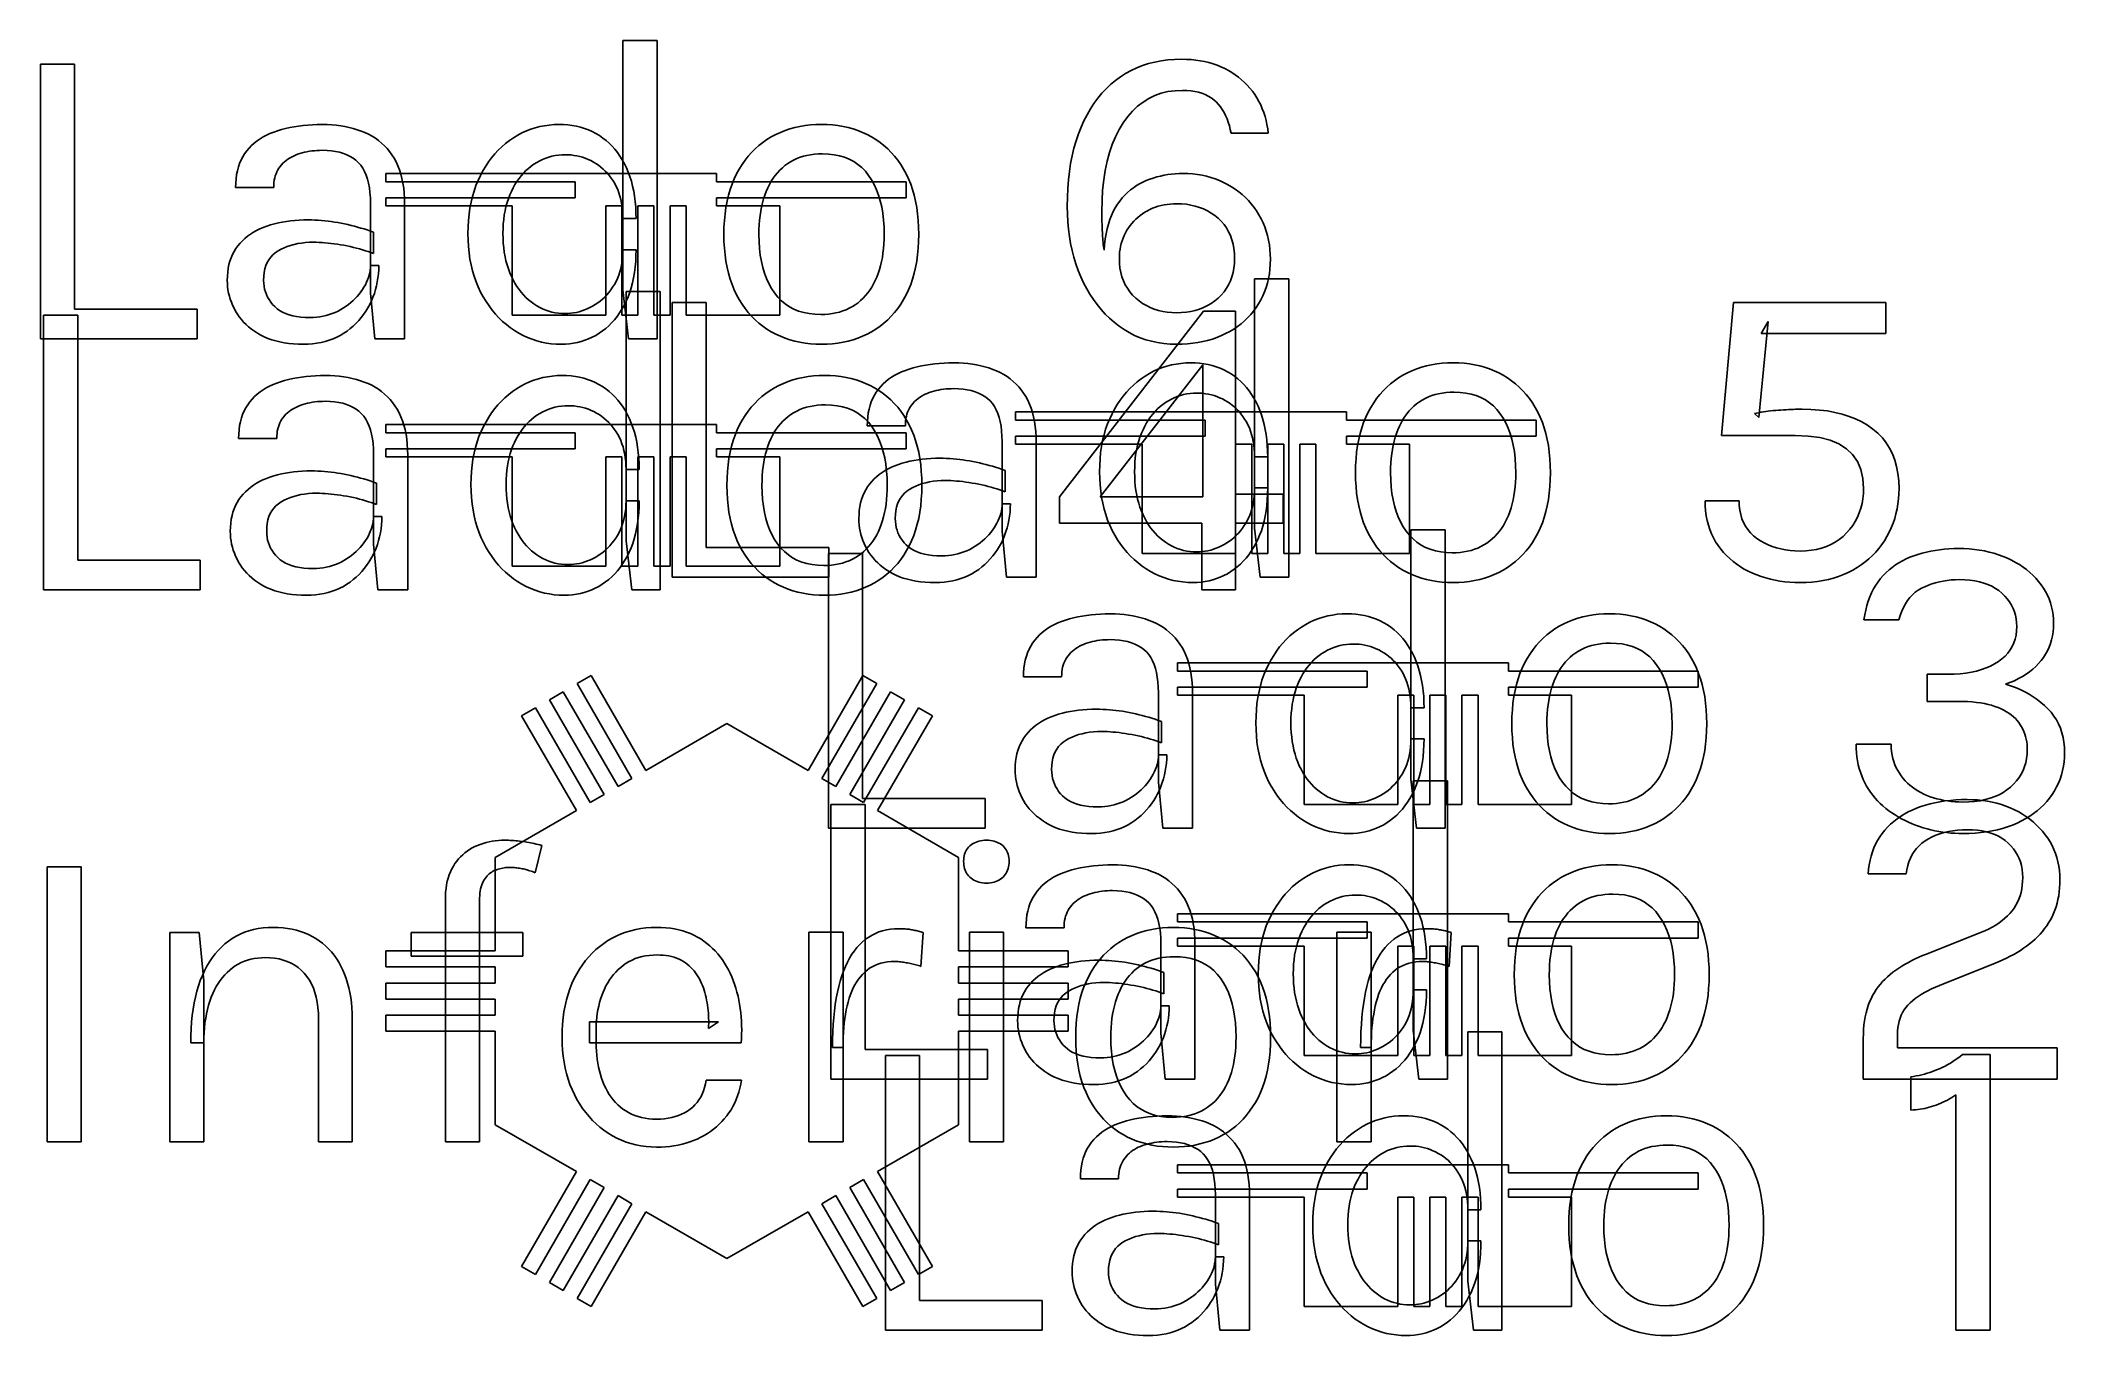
# Model space of a CAD drawing. Header units: millimetres. Extents: x -9.5 to 46, y -0.8 to 34.7.
import ezdxf

# ---------------------------------------------------------------- set-up
doc = ezdxf.new("R2010")
doc.units = ezdxf.units.MM
doc.layers.get('0').update_dxf_attribs({"linetype": 'CONTINUOUS'})

msp = doc.modelspace()

# ---------------------------------------------------------------- linework, layer by layer
for p, q in [((6.5, 27.868), (6.5, 34.708)), ((6.5, 34.708), (7.436, 34.708)), ((7.436, 34.708), (7.436, 26.524)), ((-9.46, 34.06), (-8.524, 34.06)), ((-9.46, 26.524), (-9.46, 34.06)), ((-9.46, 34.06), (-9.46, 34.06)), ((-8.524, 34.06), (-8.524, 27.34)), ((20.275, 33.803), (20.423, 33.885)), ((20.423, 33.885), (20.577, 33.957)), ((20.577, 33.957), (20.737, 34.019)), ((20.737, 34.019), (20.901, 34.072)), ((20.901, 34.072), (21.071, 34.115)), ((21.071, 34.115), (21.247, 34.149)), ((21.247, 34.149), (21.428, 34.173)), ((21.428, 34.173), (21.614, 34.187)), ((21.614, 34.187), (21.806, 34.192)), ((21.806, 34.192), (21.806, 34.192)), ((21.806, 34.192), (21.939, 34.19)), ((21.939, 34.19), (22.068, 34.182)), ((22.068, 34.182), (22.195, 34.169)), ((22.195, 34.169), (22.318, 34.151)), ((22.318, 34.151), (22.438, 34.128)), ((22.438, 34.128), (22.555, 34.1)), ((22.555, 34.1), (22.669, 34.067)), ((22.669, 34.067), (22.779, 34.029)), ((22.779, 34.029), (22.887, 33.986)), ((22.887, 33.986), (22.991, 33.937)), ((22.991, 33.937), (23.091, 33.884)), ((23.091, 33.884), (23.188, 33.827)), ((19.622, 33.261), (19.74, 33.386)), ((19.74, 33.386), (19.864, 33.503)), ((19.864, 33.503), (19.995, 33.612)), ((19.995, 33.612), (20.132, 33.712)), ((20.132, 33.712), (20.275, 33.803)), ((21.435, 33.305), (21.251, 33.26)), ((21.628, 33.331), (21.435, 33.305)), ((21.83, 33.34), (21.628, 33.331)), ((21.948, 33.337), (21.83, 33.34)), ((21.83, 33.34), (21.83, 33.34)), ((22.061, 33.327), (21.948, 33.337)), ((22.168, 33.312), (22.061, 33.327)), ((22.269, 33.289), (22.168, 33.312)), ((22.364, 33.261), (22.269, 33.289)), ((23.188, 33.827), (23.28, 33.766)), ((23.28, 33.766), (23.369, 33.701)), ((23.369, 33.701), (23.453, 33.632)), ((23.453, 33.632), (23.533, 33.559)), ((23.533, 33.559), (23.609, 33.482)), ((23.609, 33.482), (23.681, 33.401)), ((23.681, 33.401), (23.749, 33.315)), ((23.749, 33.315), (23.813, 33.226)), ((19.216, 32.673), (19.308, 32.833)), ((19.308, 32.833), (19.406, 32.984)), ((19.406, 32.984), (19.511, 33.126)), ((19.511, 33.126), (19.622, 33.261)), ((20.463, 32.77), (20.332, 32.619)), ((20.603, 32.904), (20.463, 32.77)), ((20.751, 33.019), (20.603, 32.904)), ((20.909, 33.117), (20.751, 33.019)), ((21.075, 33.198), (20.909, 33.117)), ((21.251, 33.26), (21.075, 33.198)), ((22.453, 33.226), (22.364, 33.261)), ((22.537, 33.184), (22.453, 33.226)), ((22.615, 33.137), (22.537, 33.184)), ((22.687, 33.083), (22.615, 33.137)), ((22.754, 33.022), (22.687, 33.083)), ((22.815, 32.956), (22.754, 33.022)), ((22.872, 32.886), (22.815, 32.956)), ((22.924, 32.811), (22.872, 32.886)), ((22.972, 32.732), (22.924, 32.811)), ((23.015, 32.649), (22.972, 32.732)), ((23.813, 33.226), (23.872, 33.134)), ((23.872, 33.134), (23.927, 33.038)), ((23.927, 33.038), (23.976, 32.939)), ((23.976, 32.939), (24.02, 32.837)), ((24.02, 32.837), (24.06, 32.733)), ((24.06, 32.733), (24.094, 32.625)), ((-3.171, 32.156), (-3.07, 32.197)), ((-3.07, 32.197), (-2.965, 32.233)), ((-2.965, 32.233), (-2.856, 32.266)), ((-2.856, 32.266), (-2.744, 32.295)), ((-2.744, 32.295), (-2.629, 32.32)), ((-2.629, 32.32), (-2.511, 32.343)), ((-2.511, 32.343), (-2.39, 32.361)), ((-2.39, 32.361), (-2.266, 32.377)), ((-2.266, 32.377), (-2.138, 32.389)), ((-2.138, 32.389), (-2.008, 32.397)), ((-2.008, 32.397), (-1.875, 32.403)), ((-1.875, 32.403), (-1.738, 32.404)), ((-1.738, 32.404), (-1.738, 32.404)), ((-1.738, 32.404), (-1.608, 32.402)), ((-1.608, 32.402), (-1.48, 32.395)), ((-1.48, 32.395), (-1.356, 32.384)), ((-1.356, 32.384), (-1.234, 32.369)), ((-1.234, 32.369), (-1.116, 32.349)), ((-1.116, 32.349), (-1, 32.324)), ((-1, 32.324), (-0.888, 32.295)), ((-0.888, 32.295), (-0.778, 32.262)), ((-0.778, 32.262), (-0.672, 32.224)), ((-0.672, 32.224), (-0.568, 32.182)), ((-0.568, 32.182), (-0.468, 32.135)), ((3.617, 32.11), (3.734, 32.172)), ((3.734, 32.172), (3.853, 32.226)), ((3.853, 32.226), (3.974, 32.274)), ((3.974, 32.274), (4.098, 32.313)), ((4.098, 32.313), (4.223, 32.346)), ((4.223, 32.346), (4.351, 32.372)), ((4.351, 32.372), (4.481, 32.39)), ((4.481, 32.39), (4.613, 32.401)), ((4.613, 32.401), (4.748, 32.404)), ((4.748, 32.404), (4.748, 32.404)), ((4.748, 32.404), (4.872, 32.401)), ((4.872, 32.401), (4.994, 32.392)), ((4.994, 32.392), (5.112, 32.377)), ((5.112, 32.377), (5.227, 32.355)), ((5.227, 32.355), (5.34, 32.328)), ((5.34, 32.328), (5.449, 32.294)), ((5.449, 32.294), (5.555, 32.254)), ((5.555, 32.254), (5.658, 32.208)), ((5.658, 32.208), (5.758, 32.156)), ((10.687, 32.127), (10.813, 32.185)), ((10.813, 32.185), (10.942, 32.237)), ((10.942, 32.237), (11.075, 32.281)), ((11.075, 32.281), (11.211, 32.319)), ((11.211, 32.319), (11.35, 32.349)), ((11.35, 32.349), (11.493, 32.373)), ((11.493, 32.373), (11.639, 32.391)), ((11.639, 32.391), (11.789, 32.401)), ((11.789, 32.401), (11.942, 32.404)), ((11.942, 32.404), (11.942, 32.404)), ((11.942, 32.404), (12.094, 32.401)), ((12.094, 32.401), (12.242, 32.391)), ((12.242, 32.391), (12.388, 32.373)), ((12.388, 32.373), (12.53, 32.349)), ((12.53, 32.349), (12.669, 32.319)), ((12.669, 32.319), (12.804, 32.281)), ((12.804, 32.281), (12.936, 32.237)), ((12.936, 32.237), (13.065, 32.185)), ((13.065, 32.185), (13.191, 32.127)), ((18.98, 32.145), (19.052, 32.329)), ((19.052, 32.329), (19.131, 32.506)), ((19.131, 32.506), (19.216, 32.673)), ((20.098, 32.265), (19.998, 32.067)), ((20.21, 32.449), (20.098, 32.265)), ((20.332, 32.619), (20.21, 32.449)), ((23.053, 32.561), (23.015, 32.649)), ((23.087, 32.468), (23.053, 32.561)), ((23.117, 32.371), (23.087, 32.468)), ((23.142, 32.27), (23.117, 32.371)), ((23.162, 32.164), (23.142, 32.27)), ((24.094, 32.625), (24.123, 32.514)), ((24.123, 32.514), (24.148, 32.401)), ((24.148, 32.401), (24.167, 32.284)), ((24.167, 32.284), (24.182, 32.164)), ((-3.866, 31.603), (-3.808, 31.681)), ((-3.808, 31.681), (-3.745, 31.755)), ((-3.745, 31.755), (-3.676, 31.825)), ((-3.676, 31.825), (-3.604, 31.891)), ((-3.604, 31.891), (-3.526, 31.952)), ((-3.526, 31.952), (-3.444, 32.01)), ((-3.444, 32.01), (-3.358, 32.063)), ((-3.358, 32.063), (-3.267, 32.112)), ((-3.267, 32.112), (-3.171, 32.156)), ((-2.289, 31.627), (-2.352, 31.609)), ((-2.225, 31.643), (-2.289, 31.627)), ((-2.16, 31.657), (-2.225, 31.643)), ((-2.093, 31.669), (-2.16, 31.657)), ((-2.025, 31.679), (-2.093, 31.669)), ((-1.955, 31.686), (-2.025, 31.679)), ((-1.884, 31.692), (-1.955, 31.686)), ((-1.812, 31.695), (-1.884, 31.692)), ((-1.738, 31.696), (-1.812, 31.695)), ((-1.609, 31.693), (-1.738, 31.696)), ((-1.738, 31.696), (-1.738, 31.696)), ((-1.487, 31.683), (-1.609, 31.693)), ((-1.372, 31.666), (-1.487, 31.683)), ((-1.263, 31.642), (-1.372, 31.666)), ((-1.161, 31.611), (-1.263, 31.642)), ((-0.468, 32.135), (-0.373, 32.083)), ((-0.373, 32.083), (-0.282, 32.026)), ((-0.282, 32.026), (-0.196, 31.963)), ((-0.196, 31.963), (-0.114, 31.895)), ((-0.114, 31.895), (-0.036, 31.822)), ((-0.036, 31.822), (0.037, 31.744)), ((0.037, 31.744), (0.106, 31.66)), ((0.106, 31.66), (0.17, 31.571)), ((2.992, 31.601), (3.085, 31.701)), ((3.085, 31.701), (3.183, 31.796)), ((3.183, 31.796), (3.285, 31.884)), ((3.285, 31.884), (3.392, 31.966)), ((3.392, 31.966), (3.503, 32.041)), ((3.503, 32.041), (3.617, 32.11)), ((5.758, 32.156), (5.855, 32.098)), ((5.855, 32.098), (5.948, 32.034)), ((5.948, 32.034), (6.037, 31.965)), ((6.037, 31.965), (6.122, 31.89)), ((6.122, 31.89), (6.202, 31.81)), ((6.202, 31.81), (6.279, 31.725)), ((6.279, 31.725), (6.351, 31.634)), ((6.351, 31.634), (6.418, 31.538)), ((9.933, 31.534), (10.026, 31.638)), ((10.026, 31.638), (10.123, 31.736)), ((10.123, 31.736), (10.226, 31.828)), ((10.226, 31.828), (10.334, 31.912)), ((10.334, 31.912), (10.447, 31.991)), ((10.447, 31.991), (10.565, 32.062)), ((10.565, 32.062), (10.687, 32.127)), ((13.191, 32.127), (13.313, 32.062)), ((13.313, 32.062), (13.431, 31.991)), ((13.431, 31.991), (13.544, 31.912)), ((13.544, 31.912), (13.651, 31.828)), ((13.651, 31.828), (13.754, 31.736)), ((13.754, 31.736), (13.851, 31.638)), ((13.851, 31.638), (13.944, 31.534)), ((18.81, 31.549), (18.859, 31.755)), ((18.859, 31.755), (18.916, 31.953)), ((18.916, 31.953), (18.98, 32.145)), ((19.834, 31.632), (19.769, 31.395)), ((19.91, 31.856), (19.834, 31.632)), ((19.998, 32.067), (19.91, 31.856)), ((24.182, 32.164), (23.162, 32.164)), ((24.182, 32.164), (24.182, 32.164)), ((-4.087, 31.029), (-4.065, 31.137)), ((-4.065, 31.137), (-4.038, 31.239)), ((-4.038, 31.239), (-4.004, 31.338)), ((-4.004, 31.338), (-3.964, 31.431)), ((-3.964, 31.431), (-3.918, 31.519)), ((-3.918, 31.519), (-3.866, 31.603)), ((-2.983, 31.109), (-3.006, 31.055)), ((-2.957, 31.16), (-2.983, 31.109)), ((-2.927, 31.209), (-2.957, 31.16)), ((-2.893, 31.255), (-2.927, 31.209)), ((-2.856, 31.299), (-2.893, 31.255)), ((-2.817, 31.341), (-2.856, 31.299)), ((-2.776, 31.38), (-2.817, 31.341)), ((-2.731, 31.416), (-2.776, 31.38)), ((-2.685, 31.451), (-2.731, 31.416)), ((-2.635, 31.483), (-2.685, 31.451)), ((-2.584, 31.513), (-2.635, 31.483)), ((-2.529, 31.54), (-2.584, 31.513)), ((-2.472, 31.565), (-2.529, 31.54)), ((-2.413, 31.588), (-2.472, 31.565)), ((-2.352, 31.609), (-2.413, 31.588)), ((-1.065, 31.574), (-1.161, 31.611)), ((-0.976, 31.53), (-1.065, 31.574)), ((-0.893, 31.479), (-0.976, 31.53)), ((-0.817, 31.422), (-0.893, 31.479)), ((-0.748, 31.357), (-0.817, 31.422)), ((-0.685, 31.285), (-0.748, 31.357)), ((-0.629, 31.204), (-0.685, 31.285)), ((-0.58, 31.115), (-0.629, 31.204)), ((-0.537, 31.016), (-0.58, 31.115)), ((0.17, 31.571), (0.23, 31.477)), ((0.23, 31.477), (0.285, 31.378)), ((0.285, 31.378), (0.334, 31.272)), ((0.334, 31.272), (0.377, 31.161)), ((0.377, 31.161), (0.414, 31.044)), ((2.594, 31.006), (2.665, 31.138)), ((2.665, 31.138), (2.74, 31.263)), ((2.74, 31.263), (2.819, 31.382)), ((2.819, 31.382), (2.903, 31.494)), ((2.903, 31.494), (2.992, 31.601)), ((3.776, 31.071), (3.713, 30.999)), ((3.843, 31.139), (3.776, 31.071)), ((3.912, 31.202), (3.843, 31.139)), ((3.985, 31.261), (3.912, 31.202)), ((4.061, 31.315), (3.985, 31.261)), ((4.139, 31.365), (4.061, 31.315)), ((4.219, 31.409), (4.139, 31.365)), ((4.3, 31.448), (4.219, 31.409)), ((4.383, 31.482), (4.3, 31.448)), ((4.468, 31.511), (4.383, 31.482)), ((4.554, 31.534), (4.468, 31.511)), ((4.642, 31.553), (4.554, 31.534)), ((4.732, 31.566), (4.642, 31.553)), ((4.823, 31.574), (4.732, 31.566)), ((4.916, 31.576), (4.823, 31.574)), ((4.998, 31.574), (4.916, 31.576)), ((4.916, 31.576), (4.916, 31.576)), ((5.079, 31.568), (4.998, 31.574)), ((5.159, 31.558), (5.079, 31.568)), ((5.238, 31.544), (5.159, 31.558)), ((5.316, 31.526), (5.238, 31.544)), ((5.393, 31.504), (5.316, 31.526)), ((5.469, 31.478), (5.393, 31.504)), ((5.544, 31.448), (5.469, 31.478)), ((5.617, 31.413), (5.544, 31.448)), ((5.69, 31.375), (5.617, 31.413)), ((5.761, 31.333), (5.69, 31.375)), ((5.828, 31.287), (5.761, 31.333)), ((5.894, 31.238), (5.828, 31.287)), ((5.956, 31.184), (5.894, 31.238)), ((6.016, 31.127), (5.956, 31.184)), ((6.073, 31.066), (6.016, 31.127)), ((6.128, 31.001), (6.073, 31.066)), ((6.418, 31.538), (6.482, 31.436)), ((6.482, 31.436), (6.541, 31.329)), ((6.541, 31.329), (6.596, 31.216)), ((6.596, 31.216), (6.646, 31.099)), ((6.646, 31.099), (6.691, 30.976)), ((9.614, 31.051), (9.686, 31.182)), ((9.686, 31.182), (9.763, 31.306)), ((9.763, 31.306), (9.846, 31.423)), ((9.846, 31.423), (9.933, 31.534)), ((10.735, 31.083), (10.674, 31.009)), ((10.799, 31.152), (10.735, 31.083)), ((10.868, 31.217), (10.799, 31.152)), ((10.939, 31.278), (10.868, 31.217)), ((11.015, 31.333), (10.939, 31.278)), ((11.094, 31.384), (11.015, 31.333)), ((11.177, 31.429), (11.094, 31.384)), ((11.263, 31.469), (11.177, 31.429)), ((11.353, 31.504), (11.263, 31.469)), ((11.446, 31.533), (11.353, 31.504)), ((11.543, 31.557), (11.446, 31.533)), ((11.643, 31.576), (11.543, 31.557)), ((11.747, 31.59), (11.643, 31.576)), ((11.855, 31.598), (11.747, 31.59)), ((11.966, 31.6), (11.855, 31.598)), ((12.13, 31.594), (11.966, 31.6)), ((11.966, 31.6), (11.966, 31.6)), ((12.285, 31.577), (12.13, 31.594)), ((12.433, 31.547), (12.285, 31.577)), ((12.572, 31.506), (12.433, 31.547)), ((12.702, 31.452), (12.572, 31.506)), ((12.825, 31.387), (12.702, 31.452)), ((12.939, 31.311), (12.825, 31.387)), ((13.045, 31.222), (12.939, 31.311)), ((13.143, 31.122), (13.045, 31.222)), ((13.232, 31.009), (13.143, 31.122)), ((13.944, 31.534), (14.031, 31.423)), ((14.031, 31.423), (14.113, 31.306)), ((14.113, 31.306), (14.189, 31.182)), ((14.189, 31.182), (14.261, 31.051)), ((18.708, 30.887), (18.734, 31.115)), ((18.734, 31.115), (18.768, 31.335)), ((18.768, 31.335), (18.81, 31.549)), ((19.716, 31.146), (19.675, 30.883)), ((19.769, 31.395), (19.716, 31.146)), ((21.737, 31.058), (21.842, 31.06)), ((21.842, 31.06), (21.842, 31.06)), ((21.842, 31.06), (21.977, 31.057)), ((-4.114, 30.676), (-4.111, 30.799)), ((-3.07, 30.676), (-4.114, 30.676)), ((-4.111, 30.799), (-4.102, 30.916)), ((-4.102, 30.916), (-4.087, 31.029)), ((-3.068, 30.746), (-3.07, 30.676)), ((-3.07, 30.676), (-3.07, 30.676)), ((-3.063, 30.813), (-3.068, 30.746)), ((-3.054, 30.877), (-3.063, 30.813)), ((-3.042, 30.939), (-3.054, 30.877)), ((-3.026, 30.998), (-3.042, 30.939)), ((-3.006, 31.055), (-3.026, 30.998)), ((-0.501, 30.909), (-0.537, 31.016)), ((-0.471, 30.794), (-0.501, 30.909)), ((-0.448, 30.669), (-0.471, 30.794)), ((-0.431, 30.536), (-0.448, 30.669)), ((-0.421, 30.395), (-0.431, 30.536)), ((5.195, 31.057), (0, 31.057)), ((0, 31.057), (0, 30.836)), ((0, 30.836), (5.195, 30.836)), ((0.414, 31.044), (0.446, 30.921)), ((0.446, 30.921), (0.472, 30.793)), ((0.472, 30.793), (0.492, 30.658)), ((0.492, 30.658), (0.506, 30.518)), ((0.506, 30.518), (0.515, 30.372)), ((2.375, 30.429), (2.419, 30.581)), ((2.419, 30.581), (2.471, 30.728)), ((2.471, 30.728), (2.529, 30.869)), ((2.529, 30.869), (2.594, 31.006)), ((3.443, 30.571), (3.399, 30.473)), ((3.491, 30.666), (3.443, 30.571)), ((3.542, 30.756), (3.491, 30.666)), ((3.596, 30.841), (3.542, 30.756)), ((3.653, 30.922), (3.596, 30.841)), ((3.713, 30.999), (3.653, 30.922)), ((9.064, 31.057), (5.195, 31.057)), ((5.195, 30.836), (5.195, 30.396)), ((6.179, 30.933), (6.128, 31.001)), ((6.229, 30.86), (6.179, 30.933)), ((6.275, 30.784), (6.229, 30.86)), ((6.318, 30.704), (6.275, 30.784)), ((6.356, 30.621), (6.318, 30.704)), ((6.39, 30.534), (6.356, 30.621)), ((6.419, 30.443), (6.39, 30.534)), ((6.691, 30.976), (6.731, 30.849)), ((6.731, 30.849), (6.765, 30.717)), ((6.765, 30.717), (6.794, 30.58)), ((6.794, 30.58), (6.818, 30.439)), ((9.064, 30.836), (9.064, 31.057)), ((14.26, 30.836), (9.064, 30.836)), ((9.391, 30.465), (9.436, 30.621)), ((9.436, 30.621), (9.489, 30.771)), ((9.489, 30.771), (9.548, 30.914)), ((9.548, 30.914), (9.614, 31.051)), ((10.427, 30.571), (10.389, 30.47)), ((10.469, 30.668), (10.427, 30.571)), ((10.515, 30.76), (10.469, 30.668)), ((10.564, 30.848), (10.515, 30.76)), ((10.617, 30.931), (10.564, 30.848)), ((10.674, 31.009), (10.617, 30.931)), ((13.313, 30.887), (13.232, 31.009)), ((13.385, 30.755), (13.313, 30.887)), ((13.449, 30.615), (13.385, 30.755)), ((13.505, 30.467), (13.449, 30.615)), ((14.26, 30.396), (14.26, 30.836)), ((14.261, 31.051), (14.326, 30.914)), ((14.326, 30.914), (14.385, 30.771)), ((14.385, 30.771), (14.437, 30.621)), ((14.437, 30.621), (14.482, 30.465)), ((18.678, 30.41), (18.689, 30.652)), ((18.689, 30.652), (18.708, 30.887)), ((19.645, 30.607), (19.628, 30.318)), ((19.675, 30.883), (19.645, 30.607)), ((20.254, 30.469), (20.328, 30.542)), ((20.328, 30.542), (20.406, 30.609)), ((20.406, 30.609), (20.486, 30.672)), ((20.486, 30.672), (20.57, 30.729)), ((20.57, 30.729), (20.657, 30.781)), ((20.657, 30.781), (20.747, 30.827)), ((20.747, 30.827), (20.84, 30.868)), ((20.84, 30.868), (20.935, 30.905)), ((20.935, 30.905), (21.032, 30.937)), ((21.032, 30.937), (21.129, 30.966)), ((21.129, 30.966), (21.228, 30.991)), ((21.228, 30.991), (21.327, 31.012)), ((21.327, 31.012), (21.428, 31.029)), ((21.428, 31.029), (21.53, 31.043)), ((21.53, 31.043), (21.633, 31.053)), ((21.633, 31.053), (21.737, 31.058)), ((21.977, 31.057), (22.11, 31.048)), ((22.11, 31.048), (22.24, 31.033)), ((22.24, 31.033), (22.367, 31.012)), ((22.367, 31.012), (22.491, 30.985)), ((22.491, 30.985), (22.612, 30.952)), ((22.612, 30.952), (22.73, 30.913)), ((22.73, 30.913), (22.846, 30.868)), ((22.846, 30.868), (22.959, 30.817)), ((22.959, 30.817), (23.069, 30.76)), ((23.069, 30.76), (23.175, 30.698)), ((23.175, 30.698), (23.277, 30.631)), ((23.277, 30.631), (23.374, 30.559)), ((23.374, 30.559), (23.467, 30.483)), ((-0.418, 30.244), (-0.421, 30.395)), ((-0.418, 27.784), (-0.418, 30.244)), ((5.195, 30.396), (0, 30.396)), ((0, 30.396), (0, 30.176)), ((0, 30.176), (3.464, 30.176)), ((0.515, 30.372), (0.518, 30.22)), ((0.518, 30.22), (0.518, 30.22)), ((0.518, 30.22), (0.518, 26.524)), ((2.283, 29.945), (2.307, 30.111)), ((2.307, 30.111), (2.337, 30.273)), ((2.337, 30.273), (2.375, 30.429)), ((3.27, 30.041), (3.249, 29.924)), ((3.295, 30.155), (3.27, 30.041)), ((3.325, 30.264), (3.295, 30.155)), ((3.36, 30.37), (3.325, 30.264)), ((3.399, 30.473), (3.36, 30.37)), ((3.464, 30.176), (3.464, 27.176)), ((6.029, 27.176), (6.029, 30.176)), ((6.029, 30.176), (6.47, 30.176)), ((6.444, 30.349), (6.419, 30.443)), ((6.464, 30.251), (6.444, 30.349)), ((6.48, 30.15), (6.464, 30.251)), ((6.47, 30.176), (6.47, 27.176)), ((6.491, 30.045), (6.48, 30.15)), ((6.498, 29.936), (6.491, 30.045)), ((6.818, 30.439), (6.836, 30.292)), ((6.836, 30.292), (6.849, 30.141)), ((6.849, 30.141), (6.857, 29.985)), ((6.857, 29.985), (6.86, 29.824)), ((6.91, 27.176), (6.91, 30.176)), ((6.91, 30.176), (7.35, 30.176)), ((7.35, 30.176), (7.35, 27.176)), ((7.79, 27.176), (7.79, 30.176)), ((7.79, 30.176), (8.23, 30.176)), ((8.23, 30.176), (8.23, 27.176)), ((9.064, 30.176), (9.064, 30.396)), ((9.064, 30.396), (14.26, 30.396)), ((10.796, 30.176), (9.064, 30.176)), ((9.28, 29.775), (9.297, 29.957)), ((9.297, 29.957), (9.322, 30.133)), ((9.322, 30.133), (9.353, 30.302)), ((9.353, 30.302), (9.391, 30.465)), ((10.276, 30.029), (10.258, 29.909)), ((10.298, 30.145), (10.276, 30.029)), ((10.324, 30.257), (10.298, 30.145)), ((10.355, 30.366), (10.324, 30.257)), ((10.389, 30.47), (10.355, 30.366)), ((10.796, 27.176), (10.796, 30.176)), ((13.551, 30.309), (13.505, 30.467)), ((13.59, 30.143), (13.551, 30.309)), ((13.62, 29.969), (13.59, 30.143)), ((13.641, 29.785), (13.62, 29.969)), ((14.482, 30.465), (14.52, 30.302)), ((14.52, 30.302), (14.551, 30.133)), ((14.551, 30.133), (14.575, 29.957)), ((14.575, 29.957), (14.592, 29.775)), ((18.674, 30.16), (18.678, 30.41)), ((18.678, 29.948), (18.674, 30.16)), ((18.674, 30.16), (18.674, 30.16)), ((19.628, 30.318), (19.622, 30.016)), ((19.622, 30.016), (19.622, 30.016)), ((19.622, 30.016), (19.622, 29.971)), ((19.622, 29.971), (19.622, 29.925)), ((19.885, 29.911), (19.935, 30.02)), ((19.935, 30.02), (19.99, 30.122)), ((19.99, 30.122), (20.051, 30.217)), ((20.051, 30.217), (20.115, 30.306)), ((20.115, 30.306), (20.183, 30.39)), ((20.183, 30.39), (20.254, 30.469)), ((20.734, 29.953), (20.671, 29.907)), ((20.801, 29.997), (20.734, 29.953)), ((20.87, 30.037), (20.801, 29.997)), ((20.942, 30.074), (20.87, 30.037)), ((21.015, 30.107), (20.942, 30.074)), ((21.091, 30.137), (21.015, 30.107)), ((21.168, 30.162), (21.091, 30.137)), ((21.248, 30.183), (21.168, 30.162)), ((21.329, 30.201), (21.248, 30.183)), ((21.413, 30.215), (21.329, 30.201)), ((21.498, 30.224), (21.413, 30.215)), ((21.585, 30.23), (21.498, 30.224)), ((21.674, 30.232), (21.585, 30.23)), ((21.808, 30.228), (21.674, 30.232)), ((21.674, 30.232), (21.674, 30.232)), ((21.938, 30.216), (21.808, 30.228)), ((22.063, 30.196), (21.938, 30.216)), ((22.184, 30.168), (22.063, 30.196)), ((22.299, 30.132), (22.184, 30.168)), ((22.41, 30.089), (22.299, 30.132)), ((22.517, 30.037), (22.41, 30.089)), ((22.619, 29.977), (22.517, 30.037)), ((22.716, 29.909), (22.619, 29.977)), ((23.467, 30.483), (23.555, 30.402)), ((23.555, 30.402), (23.638, 30.317)), ((23.638, 30.317), (23.717, 30.227)), ((23.717, 30.227), (23.792, 30.132)), ((23.792, 30.132), (23.862, 30.033)), ((23.862, 30.033), (23.927, 29.929)), ((-3.784, 29.342), (-3.707, 29.397)), ((-3.707, 29.397), (-3.625, 29.449)), ((-3.625, 29.449), (-3.539, 29.497)), ((-3.539, 29.497), (-3.449, 29.541)), ((-3.449, 29.541), (-3.355, 29.581)), ((-3.355, 29.581), (-3.256, 29.617)), ((-3.256, 29.617), (-3.154, 29.65)), ((-3.154, 29.65), (-3.049, 29.679)), ((-3.049, 29.679), (-2.942, 29.704)), ((-2.942, 29.704), (-2.833, 29.727)), ((-2.833, 29.727), (-2.721, 29.745)), ((-2.721, 29.745), (-2.606, 29.761)), ((-2.606, 29.761), (-2.489, 29.773)), ((-2.489, 29.773), (-2.369, 29.781)), ((-2.369, 29.781), (-2.247, 29.787)), ((-2.247, 29.787), (-2.122, 29.788)), ((-2.122, 29.788), (-2.122, 29.788)), ((-2.122, 29.788), (-2.032, 29.787)), ((-2.032, 29.787), (-1.942, 29.785)), ((-1.942, 29.785), (-1.852, 29.78)), ((-1.852, 29.78), (-1.762, 29.774)), ((-1.762, 29.774), (-1.671, 29.766)), ((-1.671, 29.766), (-1.581, 29.756)), ((-1.581, 29.756), (-1.491, 29.744)), ((-1.491, 29.744), (-1.4, 29.731)), ((-1.4, 29.731), (-1.31, 29.715)), ((-1.31, 29.715), (-1.219, 29.698)), ((-1.219, 29.698), (-1.129, 29.68)), ((-1.129, 29.68), (-1.039, 29.66)), ((-1.039, 29.66), (-0.949, 29.638)), ((-0.949, 29.638), (-0.86, 29.616)), ((-0.86, 29.616), (-0.771, 29.592)), ((-0.771, 29.592), (-0.683, 29.566)), ((-0.683, 29.566), (-0.595, 29.54)), ((-0.595, 29.54), (-0.508, 29.512)), ((-0.508, 29.512), (-0.421, 29.483)), ((-0.421, 29.483), (-0.334, 29.452)), ((-0.334, 29.452), (-0.334, 29.452)), ((-0.334, 29.452), (-0.334, 28.864)), ((2.252, 29.416), (2.255, 29.597)), ((2.255, 29.234), (2.252, 29.416)), ((2.252, 29.416), (2.252, 29.416)), ((2.255, 29.597), (2.266, 29.774)), ((2.266, 29.774), (2.283, 29.945)), ((3.214, 29.549), (3.212, 29.416)), ((3.212, 29.416), (3.212, 29.416)), ((3.212, 29.416), (3.214, 29.281)), ((3.221, 29.677), (3.214, 29.549)), ((3.233, 29.802), (3.221, 29.677)), ((3.249, 29.924), (3.233, 29.802)), ((6.5, 29.824), (6.498, 29.936)), ((6.86, 29.824), (6.5, 29.824)), ((6.86, 29.824), (6.86, 29.824)), ((9.266, 29.392), (9.269, 29.587)), ((9.269, 29.587), (9.28, 29.775)), ((10.228, 29.527), (10.226, 29.392)), ((10.234, 29.658), (10.228, 29.527)), ((10.244, 29.786), (10.234, 29.658)), ((10.258, 29.909), (10.244, 29.786)), ((13.654, 29.593), (13.641, 29.785)), ((13.658, 29.392), (13.654, 29.593)), ((14.592, 29.775), (14.602, 29.587)), ((14.602, 29.587), (14.606, 29.392)), ((18.689, 29.739), (18.678, 29.948)), ((18.707, 29.536), (18.689, 29.739)), ((18.733, 29.336), (18.707, 29.536)), ((19.622, 29.925), (19.623, 29.877)), ((19.623, 29.877), (19.624, 29.828)), ((19.624, 29.828), (19.625, 29.777)), ((19.625, 29.777), (19.626, 29.725)), ((19.626, 29.725), (19.628, 29.672)), ((19.628, 29.672), (19.63, 29.617)), ((19.63, 29.617), (19.632, 29.561)), ((19.632, 29.561), (19.634, 29.503)), ((19.634, 29.503), (19.637, 29.445)), ((19.637, 29.445), (19.64, 29.388)), ((19.714, 29.266), (19.738, 29.409)), ((19.738, 29.409), (19.767, 29.544)), ((19.767, 29.544), (19.801, 29.673)), ((19.801, 29.673), (19.841, 29.796)), ((19.841, 29.796), (19.885, 29.911)), ((20.27, 29.434), (20.234, 29.364)), ((20.309, 29.503), (20.27, 29.434)), ((20.352, 29.57), (20.309, 29.503)), ((20.398, 29.633), (20.352, 29.57)), ((20.446, 29.694), (20.398, 29.633)), ((20.498, 29.751), (20.446, 29.694)), ((20.553, 29.806), (20.498, 29.751)), ((20.61, 29.858), (20.553, 29.806)), ((20.671, 29.907), (20.61, 29.858)), ((22.808, 29.833), (22.716, 29.909)), ((22.893, 29.75), (22.808, 29.833)), ((22.97, 29.661), (22.893, 29.75)), ((23.037, 29.567), (22.97, 29.661)), ((23.096, 29.466), (23.037, 29.567)), ((23.145, 29.358), (23.096, 29.466)), ((23.927, 29.929), (23.987, 29.821)), ((23.987, 29.821), (24.04, 29.71)), ((24.04, 29.71), (24.088, 29.596)), ((24.088, 29.596), (24.128, 29.479)), ((24.128, 29.479), (24.163, 29.358)), ((-4.237, 28.753), (-4.2, 28.841)), ((-4.2, 28.841), (-4.156, 28.925)), ((-4.156, 28.925), (-4.106, 29.005)), ((-4.106, 29.005), (-4.051, 29.08)), ((-4.051, 29.08), (-3.991, 29.151)), ((-3.991, 29.151), (-3.926, 29.219)), ((-3.926, 29.219), (-3.857, 29.282)), ((-3.857, 29.282), (-3.784, 29.342)), ((-3.025, 28.888), (-3.093, 28.831)), ((-2.95, 28.939), (-3.025, 28.888)), ((-2.869, 28.984), (-2.95, 28.939)), ((-2.785, 29.025), (-2.869, 28.984)), ((-2.696, 29.06), (-2.785, 29.025)), ((-2.605, 29.091), (-2.696, 29.06)), ((-2.509, 29.117), (-2.605, 29.091)), ((-2.41, 29.138), (-2.509, 29.117)), ((-2.308, 29.155), (-2.41, 29.138)), ((-2.201, 29.167), (-2.308, 29.155)), ((-2.092, 29.174), (-2.201, 29.167)), ((-1.978, 29.176), (-2.092, 29.174)), ((-1.902, 29.175), (-1.978, 29.176)), ((-1.978, 29.176), (-1.978, 29.176)), ((-1.824, 29.173), (-1.902, 29.175)), ((-1.745, 29.169), (-1.824, 29.173)), ((-1.664, 29.163), (-1.745, 29.169)), ((-1.581, 29.155), (-1.664, 29.163)), ((-1.498, 29.146), (-1.581, 29.155)), ((-1.412, 29.135), (-1.498, 29.146)), ((-1.325, 29.122), (-1.412, 29.135)), ((-1.237, 29.108), (-1.325, 29.122)), ((-1.147, 29.092), (-1.237, 29.108)), ((-1.057, 29.075), (-1.147, 29.092)), ((-0.97, 29.056), (-1.057, 29.075)), ((-0.884, 29.036), (-0.97, 29.056)), ((-0.8, 29.015), (-0.884, 29.036)), ((-0.717, 28.993), (-0.8, 29.015)), ((-0.637, 28.97), (-0.717, 28.993)), ((-0.558, 28.945), (-0.637, 28.97)), ((-0.482, 28.919), (-0.558, 28.945)), ((-0.407, 28.892), (-0.482, 28.919)), ((-0.334, 28.864), (-0.407, 28.892)), ((2.266, 29.056), (2.255, 29.234)), ((2.283, 28.884), (2.266, 29.056)), ((2.308, 28.716), (2.283, 28.884)), ((3.214, 29.281), (3.221, 29.15)), ((3.221, 29.15), (3.233, 29.023)), ((3.233, 29.023), (3.249, 28.9)), ((3.249, 28.9), (3.27, 28.78)), ((6.491, 28.756), (6.498, 28.862)), ((6.498, 28.862), (6.5, 28.972)), ((6.5, 28.972), (6.5, 28.972)), ((6.5, 28.972), (6.86, 28.972)), ((6.86, 28.972), (6.857, 28.808)), ((9.269, 29.199), (9.266, 29.392)), ((9.266, 29.392), (9.266, 29.392)), ((9.28, 29.011), (9.269, 29.199)), ((9.297, 28.83), (9.28, 29.011)), ((10.226, 29.392), (10.226, 29.392)), ((10.226, 29.392), (10.23, 29.194)), ((10.23, 29.194), (10.243, 29.004)), ((10.243, 29.004), (10.264, 28.822)), ((13.608, 28.761), (13.626, 28.88)), ((13.626, 28.88), (13.64, 29.002)), ((13.64, 29.002), (13.65, 29.128)), ((13.65, 29.128), (13.656, 29.258)), ((13.656, 29.258), (13.658, 29.392)), ((13.658, 29.392), (13.658, 29.392)), ((14.592, 29.011), (14.575, 28.83)), ((14.602, 29.199), (14.592, 29.011)), ((14.606, 29.392), (14.602, 29.199)), ((14.606, 29.392), (14.606, 29.392)), ((18.767, 29.141), (18.733, 29.336)), ((18.808, 28.95), (18.767, 29.141)), ((18.856, 28.764), (18.808, 28.95)), ((19.64, 29.388), (19.643, 29.332)), ((19.643, 29.332), (19.647, 29.277)), ((19.647, 29.277), (19.652, 29.222)), ((19.652, 29.222), (19.657, 29.168)), ((19.657, 29.168), (19.662, 29.115)), ((19.662, 29.115), (19.668, 29.063)), ((19.668, 29.063), (19.675, 29.011)), ((19.675, 29.011), (19.682, 28.96)), ((19.682, 28.96), (19.695, 29.116)), ((19.682, 28.96), (19.682, 28.96)), ((19.695, 29.116), (19.714, 29.266)), ((20.11, 28.901), (20.104, 28.818)), ((20.121, 28.983), (20.11, 28.901)), ((20.135, 29.063), (20.121, 28.983)), ((20.154, 29.141), (20.135, 29.063)), ((20.176, 29.217), (20.154, 29.141)), ((20.203, 29.291), (20.176, 29.217)), ((20.234, 29.364), (20.203, 29.291)), ((23.186, 29.245), (23.145, 29.358)), ((23.217, 29.126), (23.186, 29.245)), ((23.24, 29.001), (23.217, 29.126)), ((23.253, 28.87), (23.24, 29.001)), ((23.258, 28.732), (23.253, 28.87)), ((24.163, 29.358), (24.191, 29.235)), ((24.191, 29.235), (24.214, 29.108)), ((24.214, 29.108), (24.229, 28.978)), ((24.229, 28.978), (24.239, 28.845)), ((24.239, 28.845), (24.242, 28.708)), ((-4.339, 28.246), (-4.33, 28.356)), ((-4.33, 28.356), (-4.316, 28.462)), ((-4.316, 28.462), (-4.296, 28.563)), ((-4.296, 28.563), (-4.269, 28.66)), ((-4.269, 28.66), (-4.237, 28.753)), ((-3.33, 28.347), (-3.342, 28.243)), ((-3.31, 28.444), (-3.33, 28.347)), ((-3.283, 28.535), (-3.31, 28.444)), ((-3.247, 28.619), (-3.283, 28.535)), ((-3.204, 28.696), (-3.247, 28.619)), ((-3.152, 28.767), (-3.204, 28.696)), ((-3.093, 28.831), (-3.152, 28.767)), ((-0.453, 28.276), (-0.438, 28.342)), ((-0.438, 28.342), (-0.427, 28.408)), ((-0.427, 28.408), (-0.42, 28.474)), ((-0.42, 28.474), (-0.418, 28.54)), ((-0.418, 28.54), (-0.418, 28.54)), ((-0.418, 28.54), (-0.19, 28.54)), ((-0.2, 28.313), (-0.213, 28.202)), ((-0.193, 28.426), (-0.2, 28.313)), ((-0.19, 28.54), (-0.193, 28.426)), ((2.339, 28.553), (2.308, 28.716)), ((2.377, 28.395), (2.339, 28.553)), ((2.422, 28.242), (2.377, 28.395)), ((3.27, 28.78), (3.295, 28.665)), ((3.295, 28.665), (3.325, 28.553)), ((3.325, 28.553), (3.36, 28.445)), ((3.36, 28.445), (3.399, 28.341)), ((3.399, 28.341), (3.443, 28.24)), ((6.385, 28.272), (6.416, 28.362)), ((6.416, 28.362), (6.441, 28.455)), ((6.441, 28.455), (6.462, 28.552)), ((6.462, 28.552), (6.479, 28.652)), ((6.479, 28.652), (6.491, 28.756)), ((6.816, 28.346), (6.792, 28.202)), ((6.835, 28.495), (6.816, 28.346)), ((6.849, 28.649), (6.835, 28.495)), ((6.857, 28.808), (6.849, 28.649)), ((9.322, 28.655), (9.297, 28.83)), ((9.353, 28.486), (9.322, 28.655)), ((9.391, 28.324), (9.353, 28.486)), ((9.436, 28.167), (9.391, 28.324)), ((10.264, 28.822), (10.295, 28.649)), ((10.295, 28.649), (10.333, 28.484)), ((10.333, 28.484), (10.38, 28.328)), ((10.38, 28.328), (10.436, 28.18)), ((13.457, 28.222), (13.495, 28.322)), ((13.495, 28.322), (13.529, 28.426)), ((13.529, 28.426), (13.559, 28.534)), ((13.559, 28.534), (13.586, 28.646)), ((13.586, 28.646), (13.608, 28.761)), ((14.482, 28.324), (14.437, 28.167)), ((14.52, 28.486), (14.482, 28.324)), ((14.551, 28.655), (14.52, 28.486)), ((14.575, 28.83), (14.551, 28.655)), ((18.912, 28.582), (18.856, 28.764)), ((18.975, 28.404), (18.912, 28.582)), ((19.046, 28.231), (18.975, 28.404)), ((20.104, 28.818), (20.102, 28.732)), ((20.102, 28.732), (20.102, 28.732)), ((20.102, 28.732), (20.106, 28.598)), ((20.106, 28.598), (20.12, 28.47)), ((20.12, 28.47), (20.142, 28.347)), ((20.142, 28.347), (20.174, 28.23)), ((23.186, 28.23), (23.217, 28.347)), ((23.217, 28.347), (23.24, 28.47)), ((23.24, 28.47), (23.253, 28.598)), ((23.253, 28.598), (23.258, 28.732)), ((23.258, 28.732), (23.258, 28.732)), ((24.213, 28.306), (24.19, 28.179)), ((24.229, 28.437), (24.213, 28.306)), ((24.239, 28.571), (24.229, 28.437)), ((24.242, 28.708), (24.239, 28.571)), ((24.242, 28.708), (24.242, 28.708)), ((-4.342, 28.132), (-4.339, 28.246)), ((-4.34, 28.044), (-4.342, 28.132)), ((-4.342, 28.132), (-4.342, 28.132)), ((-4.333, 27.956), (-4.34, 28.044)), ((-4.322, 27.87), (-4.333, 27.956)), ((-4.306, 27.784), (-4.322, 27.87)), ((-4.285, 27.699), (-4.306, 27.784)), ((-3.342, 28.243), (-3.346, 28.132)), ((-3.346, 28.132), (-3.346, 28.132)), ((-3.346, 28.132), (-3.343, 28.049)), ((-3.343, 28.049), (-3.334, 27.969)), ((-3.334, 27.969), (-3.319, 27.891)), ((-3.319, 27.891), (-3.298, 27.815)), ((-3.298, 27.815), (-3.27, 27.742)), ((-3.27, 27.742), (-3.237, 27.671)), ((-0.783, 27.692), (-0.731, 27.753)), ((-0.731, 27.753), (-0.682, 27.815)), ((-0.682, 27.815), (-0.637, 27.88)), ((-0.637, 27.88), (-0.596, 27.946)), ((-0.596, 27.946), (-0.558, 28.012)), ((-0.558, 28.012), (-0.525, 28.078)), ((-0.525, 28.078), (-0.497, 28.144)), ((-0.497, 28.144), (-0.473, 28.21)), ((-0.473, 28.21), (-0.453, 28.276)), ((-0.298, 26.524), (-0.418, 27.784)), ((-0.312, 27.775), (-0.349, 27.672)), ((-0.28, 27.879), (-0.312, 27.775)), ((-0.252, 27.985), (-0.28, 27.879)), ((-0.23, 28.093), (-0.252, 27.985)), ((-0.213, 28.202), (-0.23, 28.093)), ((2.475, 28.093), (2.422, 28.242)), ((2.534, 27.95), (2.475, 28.093)), ((2.6, 27.811), (2.534, 27.95)), ((2.672, 27.678), (2.6, 27.811)), ((3.443, 28.24), (3.491, 28.144)), ((3.491, 28.144), (3.542, 28.053)), ((3.542, 28.053), (3.596, 27.966)), ((3.596, 27.966), (3.653, 27.883)), ((3.653, 27.883), (3.713, 27.805)), ((3.713, 27.805), (3.776, 27.732)), ((3.776, 27.732), (3.843, 27.663)), ((6, 27.675), (6.058, 27.737)), ((6.058, 27.737), (6.114, 27.802)), ((6.114, 27.802), (6.167, 27.872)), ((6.167, 27.872), (6.218, 27.945)), ((6.218, 27.945), (6.266, 28.021)), ((6.266, 28.021), (6.31, 28.101)), ((6.31, 28.101), (6.35, 28.185)), ((6.35, 28.185), (6.385, 28.272)), ((6.656, 26.524), (6.5, 27.868)), ((6.584, 20.987), (6.584, 27.827)), ((6.584, 27.827), (7.52, 27.827)), ((6.685, 27.801), (6.639, 27.678)), ((6.726, 27.93), (6.685, 27.801)), ((6.762, 28.063), (6.726, 27.93)), ((6.792, 28.202), (6.762, 28.063)), ((7.52, 27.827), (7.52, 19.643)), ((9.489, 28.017), (9.436, 28.167)), ((9.548, 27.874), (9.489, 28.017)), ((9.614, 27.736), (9.548, 27.874)), ((9.686, 27.605), (9.614, 27.736)), ((10.436, 28.18), (10.5, 28.041)), ((10.5, 28.041), (10.573, 27.91)), ((10.573, 27.91), (10.655, 27.787)), ((10.655, 27.787), (10.745, 27.675)), ((13.148, 27.713), (13.209, 27.786)), ((13.209, 27.786), (13.266, 27.865)), ((13.266, 27.865), (13.319, 27.947)), ((13.319, 27.947), (13.369, 28.034)), ((13.369, 28.034), (13.415, 28.126)), ((13.415, 28.126), (13.457, 28.222)), ((14.261, 27.736), (14.189, 27.605)), ((14.326, 27.874), (14.261, 27.736)), ((14.385, 28.017), (14.326, 27.874)), ((14.437, 28.167), (14.385, 28.017)), ((19.123, 28.064), (19.046, 28.231)), ((19.207, 27.903), (19.123, 28.064)), ((19.296, 27.75), (19.207, 27.903)), ((19.392, 27.604), (19.296, 27.75)), ((20.174, 28.23), (20.214, 28.119)), ((20.214, 28.119), (20.264, 28.013)), ((20.264, 28.013), (20.322, 27.913)), ((20.322, 27.913), (20.39, 27.818)), ((20.39, 27.818), (20.466, 27.729)), ((22.893, 27.729), (22.97, 27.818)), ((22.97, 27.818), (23.037, 27.913)), ((23.037, 27.913), (23.096, 28.013)), ((23.096, 28.013), (23.145, 28.119)), ((23.145, 28.119), (23.186, 28.23)), ((23.808, 21.335), (23.808, 28.175)), ((23.808, 28.175), (24.744, 28.175)), ((24.083, 27.818), (24.035, 27.704)), ((24.125, 27.935), (24.083, 27.818)), ((24.161, 28.055), (24.125, 27.935)), ((24.19, 28.179), (24.161, 28.055)), ((24.744, 28.175), (24.744, 19.991)), ((-9.376, 27.179), (-8.44, 27.179)), ((-9.376, 19.643), (-9.376, 27.179)), ((-9.376, 27.179), (-9.376, 27.179)), ((-8.524, 27.34), (-5.164, 27.34)), ((-8.44, 27.179), (-8.44, 20.459)), ((-5.164, 27.34), (-5.164, 26.524)), ((-4.26, 27.615), (-4.285, 27.699)), ((-4.23, 27.531), (-4.26, 27.615)), ((-4.196, 27.449), (-4.23, 27.531)), ((-4.157, 27.367), (-4.196, 27.449)), ((-4.114, 27.286), (-4.157, 27.367)), ((-4.066, 27.207), (-4.114, 27.286)), ((-4.014, 27.131), (-4.066, 27.207)), ((-3.237, 27.671), (-3.198, 27.603)), ((-3.198, 27.603), (-3.152, 27.537)), ((-3.152, 27.537), (-3.101, 27.473)), ((-3.101, 27.473), (-3.043, 27.412)), ((-3.043, 27.412), (-2.979, 27.355)), ((-2.979, 27.355), (-2.907, 27.304)), ((-2.907, 27.304), (-2.829, 27.259)), ((-2.829, 27.259), (-2.743, 27.22)), ((-2.743, 27.22), (-2.649, 27.187)), ((-2.649, 27.187), (-2.549, 27.16)), ((-1.629, 27.167), (-1.546, 27.191)), ((-1.546, 27.191), (-1.464, 27.22)), ((-1.464, 27.22), (-1.385, 27.252)), ((-1.385, 27.252), (-1.307, 27.29)), ((-1.307, 27.29), (-1.231, 27.331)), ((-1.231, 27.331), (-1.158, 27.376)), ((-1.158, 27.376), (-1.087, 27.423)), ((-1.087, 27.423), (-1.02, 27.473)), ((-1.02, 27.473), (-0.956, 27.524)), ((-0.956, 27.524), (-0.895, 27.578)), ((-0.895, 27.578), (-0.837, 27.634)), ((-0.837, 27.634), (-0.783, 27.692)), ((-0.608, 27.194), (-0.672, 27.109)), ((-0.547, 27.283), (-0.608, 27.194)), ((-0.491, 27.376), (-0.547, 27.283)), ((-0.439, 27.472), (-0.491, 27.376)), ((-0.392, 27.571), (-0.439, 27.472)), ((-0.349, 27.672), (-0.392, 27.571)), ((2.748, 27.551), (2.672, 27.678)), ((2.83, 27.43), (2.748, 27.551)), ((2.916, 27.315), (2.83, 27.43)), ((3.006, 27.207), (2.916, 27.315)), ((3.102, 27.104), (3.006, 27.207)), ((3.464, 27.176), (6.029, 27.176)), ((3.843, 27.663), (3.912, 27.599)), ((3.912, 27.599), (3.985, 27.539)), ((3.985, 27.539), (4.061, 27.484)), ((4.061, 27.484), (4.139, 27.434)), ((4.139, 27.434), (4.219, 27.389)), ((4.219, 27.389), (4.3, 27.35)), ((4.3, 27.35), (4.383, 27.315)), ((4.383, 27.315), (4.468, 27.286)), ((4.468, 27.286), (4.554, 27.262)), ((4.554, 27.262), (4.642, 27.244)), ((4.642, 27.244), (4.732, 27.231)), ((4.732, 27.231), (4.823, 27.223)), ((4.823, 27.223), (4.916, 27.22)), ((4.916, 27.22), (4.994, 27.222)), ((4.916, 27.22), (4.916, 27.22)), ((4.994, 27.222), (5.071, 27.228)), ((5.071, 27.228), (5.147, 27.239)), ((5.147, 27.239), (5.224, 27.253)), ((5.224, 27.253), (5.299, 27.271)), ((5.299, 27.271), (5.374, 27.294)), ((5.374, 27.294), (5.449, 27.32)), ((5.449, 27.32), (5.523, 27.351)), ((5.523, 27.351), (5.596, 27.385)), ((5.596, 27.385), (5.669, 27.424)), ((5.669, 27.424), (5.74, 27.467)), ((5.74, 27.467), (5.809, 27.513)), ((5.809, 27.513), (5.875, 27.564)), ((5.875, 27.564), (5.939, 27.618)), ((5.939, 27.618), (6, 27.675)), ((6.406, 27.237), (6.338, 27.141)), ((6.47, 27.339), (6.406, 27.237)), ((6.53, 27.446), (6.47, 27.339)), ((6.47, 27.176), (6.91, 27.176)), ((6.587, 27.559), (6.53, 27.446)), ((6.639, 27.678), (6.587, 27.559)), ((7.35, 27.176), (7.79, 27.176)), ((7.848, 27.527), (8.784, 27.527)), ((7.848, 19.991), (7.848, 27.527)), ((7.848, 27.527), (7.848, 27.527)), ((8.23, 27.176), (10.796, 27.176)), ((8.784, 27.527), (8.784, 20.807)), ((9.763, 27.481), (9.686, 27.605)), ((9.846, 27.363), (9.763, 27.481)), ((9.933, 27.251), (9.846, 27.363)), ((10.026, 27.147), (9.933, 27.251)), ((10.745, 27.675), (10.843, 27.574)), ((10.843, 27.574), (10.949, 27.486)), ((10.949, 27.486), (11.063, 27.409)), ((11.063, 27.409), (11.185, 27.344)), ((11.185, 27.344), (11.315, 27.291)), ((11.315, 27.291), (11.454, 27.249)), ((11.454, 27.249), (11.6, 27.22)), ((11.6, 27.22), (11.755, 27.202)), ((11.755, 27.202), (11.918, 27.196)), ((11.918, 27.196), (12.028, 27.199)), ((11.918, 27.196), (11.918, 27.196)), ((11.918, 27.196), (11.918, 27.196)), ((12.028, 27.199), (12.134, 27.207)), ((12.134, 27.207), (12.238, 27.22)), ((12.238, 27.22), (12.337, 27.239)), ((12.337, 27.239), (12.434, 27.263)), ((12.434, 27.263), (12.527, 27.292)), ((12.527, 27.292), (12.617, 27.327)), ((12.617, 27.327), (12.703, 27.367)), ((12.703, 27.367), (12.786, 27.412)), ((12.786, 27.412), (12.866, 27.463)), ((12.866, 27.463), (12.942, 27.519)), ((12.942, 27.519), (13.014, 27.579)), ((13.014, 27.579), (13.083, 27.644)), ((13.083, 27.644), (13.148, 27.713)), ((13.944, 27.251), (13.851, 27.147)), ((14.031, 27.363), (13.944, 27.251)), ((14.113, 27.481), (14.031, 27.363)), ((14.189, 27.605), (14.113, 27.481)), ((18.458, 22.199), (22.406, 27.287)), ((19.494, 27.465), (19.392, 27.604)), ((19.601, 27.334), (19.494, 27.465)), ((19.715, 27.209), (19.601, 27.334)), ((19.835, 27.092), (19.715, 27.209)), ((20.466, 27.729), (20.552, 27.646)), ((20.552, 27.646), (20.644, 27.57)), ((20.644, 27.57), (20.741, 27.501)), ((20.741, 27.501), (20.842, 27.441)), ((20.842, 27.441), (20.947, 27.389)), ((20.947, 27.389), (21.057, 27.345)), ((21.057, 27.345), (21.172, 27.309)), ((21.172, 27.309), (21.291, 27.28)), ((21.291, 27.28), (21.414, 27.26)), ((21.414, 27.26), (21.542, 27.248)), ((21.542, 27.248), (21.674, 27.244)), ((21.674, 27.244), (21.808, 27.248)), ((21.674, 27.244), (21.674, 27.244)), ((21.674, 27.244), (21.674, 27.244)), ((21.808, 27.248), (21.938, 27.26)), ((21.938, 27.26), (22.063, 27.28)), ((22.063, 27.28), (22.184, 27.309)), ((22.184, 27.309), (22.299, 27.345)), ((22.299, 27.345), (22.41, 27.389)), ((22.406, 27.287), (23.282, 27.287)), ((22.41, 27.389), (22.517, 27.441)), ((22.517, 27.441), (22.619, 27.501)), ((22.619, 27.501), (22.716, 27.57)), ((22.716, 27.57), (22.808, 27.646)), ((22.808, 27.646), (22.893, 27.729)), ((23.282, 27.287), (23.282, 22.271)), ((23.701, 27.193), (23.618, 27.105)), ((23.778, 27.287), (23.701, 27.193)), ((23.851, 27.385), (23.778, 27.287)), ((23.918, 27.487), (23.851, 27.385)), ((23.979, 27.594), (23.918, 27.487)), ((24.035, 27.704), (23.979, 27.594)), ((36.606, 23.879), (36.93, 27.527)), ((36.93, 27.527), (41.106, 27.527)), ((41.106, 27.527), (41.106, 26.675)), ((-3.956, 27.059), (-4.014, 27.131)), ((-3.894, 26.989), (-3.956, 27.059)), ((-3.828, 26.922), (-3.894, 26.989)), ((-3.756, 26.858), (-3.828, 26.922)), ((-3.68, 26.797), (-3.756, 26.858)), ((-3.6, 26.739), (-3.68, 26.797)), ((-3.514, 26.684), (-3.6, 26.739)), ((-3.424, 26.632), (-3.514, 26.684)), ((-3.329, 26.584), (-3.424, 26.632)), ((-2.549, 27.16), (-2.441, 27.139)), ((-2.441, 27.139), (-2.326, 27.124)), ((-2.326, 27.124), (-2.204, 27.115)), ((-2.204, 27.115), (-2.074, 27.112)), ((-2.074, 27.112), (-1.981, 27.114)), ((-2.074, 27.112), (-2.074, 27.112)), ((-1.981, 27.114), (-1.891, 27.121)), ((-1.891, 27.121), (-1.802, 27.132)), ((-1.802, 27.132), (-1.715, 27.147)), ((-1.715, 27.147), (-1.629, 27.167)), ((-1.244, 26.623), (-1.342, 26.572)), ((-1.15, 26.68), (-1.244, 26.623)), ((-1.06, 26.742), (-1.15, 26.68)), ((-0.974, 26.808), (-1.06, 26.742)), ((-0.892, 26.877), (-0.974, 26.808)), ((-0.815, 26.951), (-0.892, 26.877)), ((-0.741, 27.028), (-0.815, 26.951)), ((-0.672, 27.109), (-0.741, 27.028)), ((3.202, 27.008), (3.102, 27.104)), ((3.306, 26.917), (3.202, 27.008)), ((3.416, 26.833), (3.306, 26.917)), ((3.53, 26.755), (3.416, 26.833)), ((3.647, 26.684), (3.53, 26.755)), ((3.767, 26.62), (3.647, 26.684)), ((5.755, 26.623), (5.658, 26.572)), ((5.849, 26.68), (5.755, 26.623)), ((5.94, 26.743), (5.849, 26.68)), ((6.027, 26.811), (5.94, 26.743)), ((6.111, 26.885), (6.027, 26.811)), ((6.19, 26.965), (6.111, 26.885)), ((6.266, 27.05), (6.19, 26.965)), ((6.338, 27.141), (6.266, 27.05)), ((10.123, 27.049), (10.026, 27.147)), ((10.226, 26.957), (10.123, 27.049)), ((10.334, 26.872), (10.226, 26.957)), ((10.447, 26.794), (10.334, 26.872)), ((10.565, 26.722), (10.447, 26.794)), ((10.687, 26.657), (10.565, 26.722)), ((10.813, 26.599), (10.687, 26.657)), ((13.191, 26.657), (13.065, 26.599)), ((13.313, 26.722), (13.191, 26.657)), ((13.431, 26.794), (13.313, 26.722)), ((13.544, 26.872), (13.431, 26.794)), ((13.651, 26.957), (13.544, 26.872)), ((13.754, 27.049), (13.651, 26.957)), ((13.851, 27.147), (13.754, 27.049)), ((19.961, 26.981), (19.835, 27.092)), ((20.093, 26.878), (19.961, 26.981)), ((20.23, 26.784), (20.093, 26.878)), ((20.372, 26.699), (20.23, 26.784)), ((20.519, 26.624), (20.372, 26.699)), ((20.67, 26.559), (20.519, 26.624)), ((23.015, 26.671), (22.897, 26.616)), ((23.128, 26.732), (23.015, 26.671)), ((23.236, 26.797), (23.128, 26.732)), ((23.339, 26.867), (23.236, 26.797)), ((23.437, 26.941), (23.339, 26.867)), ((23.53, 27.021), (23.437, 26.941)), ((23.618, 27.105), (23.53, 27.021)), ((37.878, 26.999), (37.626, 24.371)), ((37.686, 26.675), (37.878, 26.999)), ((41.106, 26.675), (37.686, 26.675)), ((-5.164, 26.524), (-9.46, 26.524)), ((-3.229, 26.541), (-3.329, 26.584)), ((-3.125, 26.504), (-3.229, 26.541)), ((-3.015, 26.471), (-3.125, 26.504)), ((-2.901, 26.443), (-3.015, 26.471)), ((-2.781, 26.421), (-2.901, 26.443)), ((-2.657, 26.403), (-2.781, 26.421)), ((-2.527, 26.39), (-2.657, 26.403)), ((-2.393, 26.383), (-2.527, 26.39)), ((-2.254, 26.38), (-2.393, 26.383)), ((-2.128, 26.383), (-2.254, 26.38)), ((-2.254, 26.38), (-2.254, 26.38)), ((-2.254, 26.38), (-2.254, 26.38)), ((-2.005, 26.392), (-2.128, 26.383)), ((-1.885, 26.407), (-2.005, 26.392)), ((-1.769, 26.428), (-1.885, 26.407)), ((-1.657, 26.455), (-1.769, 26.428)), ((-1.549, 26.488), (-1.657, 26.455)), ((-1.444, 26.527), (-1.549, 26.488)), ((-1.342, 26.572), (-1.444, 26.527)), ((0.518, 26.524), (-0.298, 26.524)), ((0.518, 26.524), (0.518, 26.524)), ((3.889, 26.564), (3.767, 26.62)), ((4.014, 26.515), (3.889, 26.564)), ((4.14, 26.474), (4.014, 26.515)), ((4.269, 26.44), (4.14, 26.474)), ((4.401, 26.414), (4.269, 26.44)), ((4.534, 26.395), (4.401, 26.414)), ((4.67, 26.384), (4.534, 26.395)), ((4.808, 26.38), (4.67, 26.384)), ((4.922, 26.383), (4.808, 26.38)), ((4.808, 26.38), (4.808, 26.38)), ((4.808, 26.38), (4.808, 26.38)), ((5.034, 26.392), (4.922, 26.383)), ((5.143, 26.407), (5.034, 26.392)), ((5.251, 26.428), (5.143, 26.407)), ((5.356, 26.455), (5.251, 26.428)), ((5.459, 26.488), (5.356, 26.455)), ((5.56, 26.527), (5.459, 26.488)), ((5.658, 26.572), (5.56, 26.527)), ((7.436, 26.524), (6.656, 26.524)), ((7.436, 26.524), (7.436, 26.524)), ((10.942, 26.548), (10.813, 26.599)), ((11.075, 26.503), (10.942, 26.548)), ((11.211, 26.466), (11.075, 26.503)), ((11.35, 26.435), (11.211, 26.466)), ((11.493, 26.411), (11.35, 26.435)), ((11.639, 26.394), (11.493, 26.411)), ((11.789, 26.384), (11.639, 26.394)), ((11.942, 26.38), (11.789, 26.384)), ((12.094, 26.384), (11.942, 26.38)), ((11.942, 26.38), (11.942, 26.38)), ((11.942, 26.38), (11.942, 26.38)), ((12.242, 26.394), (12.094, 26.384)), ((12.388, 26.411), (12.242, 26.394)), ((12.53, 26.435), (12.388, 26.411)), ((12.669, 26.466), (12.53, 26.435)), ((12.804, 26.503), (12.669, 26.466)), ((12.936, 26.548), (12.804, 26.503)), ((13.065, 26.599), (12.936, 26.548)), ((20.826, 26.505), (20.67, 26.559)), ((20.986, 26.46), (20.826, 26.505)), ((21.151, 26.425), (20.986, 26.46)), ((21.321, 26.4), (21.151, 26.425)), ((21.495, 26.385), (21.321, 26.4)), ((21.674, 26.38), (21.495, 26.385)), ((21.824, 26.383), (21.674, 26.38)), ((21.674, 26.38), (21.674, 26.38)), ((21.674, 26.38), (21.674, 26.38)), ((21.971, 26.392), (21.824, 26.383)), ((22.115, 26.406), (21.971, 26.392)), ((22.254, 26.427), (22.115, 26.406)), ((22.39, 26.453), (22.254, 26.427)), ((22.522, 26.485), (22.39, 26.453)), ((22.651, 26.523), (22.522, 26.485)), ((22.776, 26.566), (22.651, 26.523)), ((22.897, 26.616), (22.776, 26.566)), ((-2.054, 25.508), (-1.924, 25.517)), ((-1.924, 25.517), (-1.791, 25.522)), ((-1.791, 25.522), (-1.654, 25.523)), ((-1.654, 25.523), (-1.654, 25.523)), ((-1.654, 25.523), (-1.524, 25.521)), ((-1.524, 25.521), (-1.396, 25.514)), ((-1.396, 25.514), (-1.272, 25.503)), ((4.565, 25.509), (4.697, 25.52)), ((4.697, 25.52), (4.832, 25.523)), ((4.832, 25.523), (4.832, 25.523)), ((4.832, 25.523), (4.956, 25.52)), ((4.956, 25.52), (5.078, 25.511)), ((11.723, 25.51), (11.873, 25.52)), ((11.873, 25.52), (12.026, 25.523)), ((12.026, 25.523), (12.026, 25.523)), ((12.026, 25.523), (12.178, 25.52)), ((12.178, 25.52), (12.326, 25.51)), ((13.863, 25.477), (13.95, 25.53)), ((13.95, 25.53), (14.041, 25.579)), ((14.041, 25.579), (14.137, 25.623)), ((14.137, 25.623), (14.238, 25.664)), ((14.238, 25.664), (14.343, 25.7)), ((14.343, 25.7), (14.452, 25.732)), ((14.452, 25.732), (14.564, 25.762)), ((14.564, 25.762), (14.679, 25.787)), ((14.679, 25.787), (14.797, 25.809)), ((14.797, 25.809), (14.918, 25.828)), ((14.918, 25.828), (15.042, 25.844)), ((15.042, 25.844), (15.169, 25.856)), ((15.169, 25.856), (15.3, 25.864)), ((15.3, 25.864), (15.433, 25.869)), ((15.433, 25.869), (15.57, 25.871)), ((15.57, 25.871), (15.57, 25.871)), ((15.57, 25.871), (15.7, 25.869)), ((15.7, 25.869), (15.828, 25.862)), ((15.828, 25.862), (15.952, 25.851)), ((15.952, 25.851), (16.074, 25.835)), ((16.074, 25.835), (16.192, 25.816)), ((16.192, 25.816), (16.308, 25.791)), ((16.308, 25.791), (16.42, 25.762)), ((16.42, 25.762), (16.53, 25.729)), ((16.53, 25.729), (16.636, 25.691)), ((16.636, 25.691), (16.74, 25.649)), ((16.74, 25.649), (16.839, 25.602)), ((16.839, 25.602), (16.935, 25.55)), ((16.935, 25.55), (17.026, 25.492)), ((22.394, 25.811), (19.574, 22.199)), ((20.811, 25.508), (20.925, 25.577)), ((20.925, 25.577), (21.042, 25.639)), ((21.042, 25.639), (21.161, 25.693)), ((21.161, 25.693), (21.282, 25.74)), ((21.282, 25.74), (21.405, 25.78)), ((21.405, 25.78), (21.531, 25.813)), ((21.531, 25.813), (21.659, 25.838)), ((21.659, 25.838), (21.789, 25.856)), ((21.789, 25.856), (21.921, 25.867)), ((21.921, 25.867), (22.056, 25.871)), ((22.056, 25.871), (22.056, 25.871)), ((22.056, 25.871), (22.18, 25.868)), ((22.18, 25.868), (22.302, 25.859)), ((22.302, 25.859), (22.42, 25.843)), ((22.394, 22.199), (22.394, 25.811)), ((22.42, 25.843), (22.535, 25.822)), ((22.535, 25.822), (22.647, 25.795)), ((22.647, 25.795), (22.757, 25.761)), ((22.757, 25.761), (22.863, 25.721)), ((22.863, 25.721), (22.966, 25.675)), ((22.966, 25.675), (23.066, 25.623)), ((23.066, 25.623), (23.163, 25.565)), ((23.163, 25.565), (23.256, 25.501)), ((27.755, 25.457), (27.873, 25.529)), ((27.873, 25.529), (27.995, 25.594)), ((27.995, 25.594), (28.121, 25.652)), ((28.121, 25.652), (28.25, 25.703)), ((28.25, 25.703), (28.382, 25.748)), ((28.382, 25.748), (28.518, 25.786)), ((28.518, 25.786), (28.658, 25.816)), ((28.658, 25.816), (28.801, 25.84)), ((28.801, 25.84), (28.947, 25.857)), ((28.947, 25.857), (29.097, 25.868)), ((29.097, 25.868), (29.25, 25.871)), ((29.25, 25.871), (29.25, 25.871)), ((29.25, 25.871), (29.402, 25.868)), ((29.402, 25.868), (29.55, 25.857)), ((29.55, 25.857), (29.696, 25.84)), ((29.696, 25.84), (29.838, 25.816)), ((29.838, 25.816), (29.976, 25.786)), ((29.976, 25.786), (30.112, 25.748)), ((30.112, 25.748), (30.244, 25.703)), ((30.244, 25.703), (30.373, 25.652)), ((30.373, 25.652), (30.498, 25.594)), ((30.498, 25.594), (30.621, 25.529)), ((30.621, 25.529), (30.739, 25.457)), ((-3.592, 24.944), (-3.52, 25.01)), ((-3.52, 25.01), (-3.442, 25.072)), ((-3.442, 25.072), (-3.36, 25.129)), ((-3.36, 25.129), (-3.274, 25.182)), ((-3.274, 25.182), (-3.183, 25.231)), ((-3.183, 25.231), (-3.087, 25.276)), ((-3.087, 25.276), (-2.986, 25.316)), ((-2.986, 25.316), (-2.881, 25.352)), ((-2.881, 25.352), (-2.772, 25.385)), ((-2.772, 25.385), (-2.66, 25.414)), ((-2.66, 25.414), (-2.545, 25.44)), ((-2.545, 25.44), (-2.427, 25.462)), ((-2.427, 25.462), (-2.306, 25.481)), ((-2.306, 25.481), (-2.182, 25.496)), ((-2.182, 25.496), (-2.054, 25.508)), ((-1.272, 25.503), (-1.15, 25.488)), ((-1.15, 25.488), (-1.032, 25.468)), ((-1.032, 25.468), (-0.916, 25.443)), ((-0.916, 25.443), (-0.804, 25.415)), ((-0.804, 25.415), (-0.694, 25.381)), ((-0.694, 25.381), (-0.588, 25.344)), ((-0.588, 25.344), (-0.484, 25.301)), ((-0.484, 25.301), (-0.384, 25.254)), ((-0.384, 25.254), (-0.289, 25.202)), ((-0.289, 25.202), (-0.198, 25.145)), ((-0.198, 25.145), (-0.112, 25.082)), ((-0.112, 25.082), (-0.03, 25.014)), ((-0.03, 25.014), (0.048, 24.941)), ((3.267, 24.915), (3.369, 25.003)), ((3.369, 25.003), (3.476, 25.085)), ((3.476, 25.085), (3.587, 25.16)), ((3.587, 25.16), (3.701, 25.229)), ((3.701, 25.229), (3.818, 25.291)), ((3.818, 25.291), (3.937, 25.345)), ((3.937, 25.345), (4.058, 25.393)), ((4.058, 25.393), (4.182, 25.433)), ((4.182, 25.433), (4.307, 25.465)), ((4.307, 25.465), (4.435, 25.491)), ((4.435, 25.491), (4.565, 25.509)), ((5.078, 25.511), (5.196, 25.496)), ((5.196, 25.496), (5.311, 25.474)), ((5.311, 25.474), (5.424, 25.447)), ((5.424, 25.447), (5.533, 25.413)), ((5.533, 25.413), (5.639, 25.373)), ((5.639, 25.373), (5.742, 25.328)), ((5.742, 25.328), (5.842, 25.275)), ((5.842, 25.275), (5.939, 25.217)), ((5.939, 25.217), (6.032, 25.153)), ((6.032, 25.153), (6.121, 25.084)), ((6.121, 25.084), (6.206, 25.009)), ((6.206, 25.009), (6.286, 24.929)), ((10.31, 24.947), (10.418, 25.031)), ((10.418, 25.031), (10.531, 25.11)), ((10.531, 25.11), (10.649, 25.181)), ((10.649, 25.181), (10.771, 25.246)), ((10.771, 25.246), (10.897, 25.304)), ((10.897, 25.304), (11.026, 25.356)), ((11.026, 25.356), (11.159, 25.4)), ((11.159, 25.4), (11.295, 25.438)), ((11.295, 25.438), (11.434, 25.469)), ((11.434, 25.469), (11.577, 25.493)), ((11.577, 25.493), (11.723, 25.51)), ((12.326, 25.51), (12.472, 25.493)), ((12.472, 25.493), (12.614, 25.469)), ((12.614, 25.469), (12.753, 25.438)), ((12.753, 25.438), (12.888, 25.4)), ((12.888, 25.4), (13.02, 25.356)), ((13.02, 25.356), (13.149, 25.304)), ((13.149, 25.304), (13.275, 25.246)), ((13.275, 25.246), (13.397, 25.181)), ((13.344, 24.898), (13.389, 24.986)), ((13.389, 24.986), (13.442, 25.069)), ((13.397, 25.181), (13.515, 25.11)), ((13.442, 25.069), (13.5, 25.148)), ((13.5, 25.148), (13.563, 25.222)), ((13.515, 25.11), (13.628, 25.031)), ((13.563, 25.222), (13.631, 25.292)), ((13.628, 25.031), (13.735, 24.947)), ((13.631, 25.292), (13.704, 25.358)), ((13.704, 25.358), (13.781, 25.419)), ((13.781, 25.419), (13.863, 25.477)), ((14.724, 24.98), (14.672, 24.95)), ((14.778, 25.007), (14.724, 24.98)), ((14.835, 25.032), (14.778, 25.007)), ((14.895, 25.055), (14.835, 25.032)), ((14.956, 25.076), (14.895, 25.055)), ((15.019, 25.094), (14.956, 25.076)), ((15.083, 25.11), (15.019, 25.094)), ((15.148, 25.124), (15.083, 25.11)), ((15.215, 25.136), (15.148, 25.124)), ((15.283, 25.146), (15.215, 25.136)), ((15.353, 25.153), (15.283, 25.146)), ((15.424, 25.159), (15.353, 25.153)), ((15.496, 25.162), (15.424, 25.159)), ((15.57, 25.163), (15.496, 25.162)), ((15.698, 25.16), (15.57, 25.163)), ((15.57, 25.163), (15.57, 25.163)), ((15.82, 25.149), (15.698, 25.16)), ((15.936, 25.132), (15.82, 25.149)), ((16.045, 25.109), (15.936, 25.132)), ((16.147, 25.078), (16.045, 25.109)), ((16.243, 25.041), (16.147, 25.078)), ((16.332, 24.997), (16.243, 25.041)), ((16.414, 24.946), (16.332, 24.997)), ((17.026, 25.492), (17.112, 25.43)), ((17.112, 25.43), (17.194, 25.362)), ((17.194, 25.362), (17.272, 25.289)), ((17.272, 25.289), (17.345, 25.21)), ((17.345, 25.21), (17.414, 25.127)), ((17.414, 25.127), (17.478, 25.038)), ((17.478, 25.038), (17.538, 24.944)), ((20.127, 24.848), (20.211, 24.961)), ((20.211, 24.961), (20.3, 25.068)), ((20.3, 25.068), (20.393, 25.168)), ((20.393, 25.168), (20.491, 25.262)), ((20.491, 25.262), (20.593, 25.35)), ((20.593, 25.35), (20.699, 25.432)), ((20.699, 25.432), (20.811, 25.508)), ((21.776, 24.978), (21.691, 24.949)), ((21.862, 25.001), (21.776, 24.978)), ((21.95, 25.02), (21.862, 25.001)), ((22.04, 25.033), (21.95, 25.02)), ((22.131, 25.04), (22.04, 25.033)), ((22.224, 25.043), (22.131, 25.04)), ((22.306, 25.041), (22.224, 25.043)), ((22.224, 25.043), (22.224, 25.043)), ((22.387, 25.035), (22.306, 25.041)), ((22.467, 25.025), (22.387, 25.035)), ((22.546, 25.011), (22.467, 25.025)), ((22.624, 24.993), (22.546, 25.011)), ((22.701, 24.971), (22.624, 24.993)), ((22.777, 24.945), (22.701, 24.971)), ((23.256, 25.501), (23.345, 25.432)), ((23.345, 25.432), (23.43, 25.357)), ((23.43, 25.357), (23.51, 25.277)), ((23.51, 25.277), (23.586, 25.192)), ((23.586, 25.192), (23.658, 25.101)), ((23.658, 25.101), (23.726, 25.004)), ((23.726, 25.004), (23.79, 24.903)), ((27.153, 24.89), (27.241, 25.001)), ((27.241, 25.001), (27.333, 25.105)), ((27.333, 25.105), (27.431, 25.203)), ((27.431, 25.203), (27.534, 25.294)), ((27.534, 25.294), (27.642, 25.379)), ((27.642, 25.379), (27.755, 25.457)), ((28.661, 24.971), (28.571, 24.936)), ((28.754, 25), (28.661, 24.971)), ((28.851, 25.024), (28.754, 25)), ((28.951, 25.043), (28.851, 25.024)), ((29.055, 25.056), (28.951, 25.043)), ((29.163, 25.064), (29.055, 25.056)), ((29.274, 25.067), (29.163, 25.064)), ((29.438, 25.061), (29.274, 25.067)), ((29.274, 25.067), (29.274, 25.067)), ((29.593, 25.043), (29.438, 25.061)), ((29.74, 25.014), (29.593, 25.043)), ((29.879, 24.972), (29.74, 25.014)), ((30.01, 24.919), (29.879, 24.972)), ((30.739, 25.457), (30.852, 25.379)), ((30.852, 25.379), (30.959, 25.294)), ((30.959, 25.294), (31.062, 25.203)), ((31.062, 25.203), (31.159, 25.105)), ((31.159, 25.105), (31.251, 25.001)), ((31.251, 25.001), (31.338, 24.89)), ((-3.954, 24.359), (-3.92, 24.457)), ((-3.92, 24.457), (-3.88, 24.55)), ((-3.88, 24.55), (-3.834, 24.638)), ((-3.834, 24.638), (-3.782, 24.722)), ((-3.782, 24.722), (-3.724, 24.8)), ((-3.724, 24.8), (-3.661, 24.874)), ((-3.661, 24.874), (-3.592, 24.944)), ((-2.772, 24.418), (-2.809, 24.374)), ((-2.733, 24.46), (-2.772, 24.418)), ((-2.692, 24.499), (-2.733, 24.46)), ((-2.647, 24.536), (-2.692, 24.499)), ((-2.601, 24.57), (-2.647, 24.536)), ((-2.551, 24.602), (-2.601, 24.57)), ((-2.5, 24.632), (-2.551, 24.602)), ((-2.445, 24.659), (-2.5, 24.632)), ((-2.388, 24.685), (-2.445, 24.659)), ((-2.329, 24.707), (-2.388, 24.685)), ((-2.268, 24.728), (-2.329, 24.707)), ((-2.205, 24.746), (-2.268, 24.728)), ((-2.141, 24.762), (-2.205, 24.746)), ((-2.076, 24.776), (-2.141, 24.762)), ((-2.009, 24.788), (-2.076, 24.776)), ((-1.941, 24.798), (-2.009, 24.788)), ((-1.871, 24.806), (-1.941, 24.798)), ((-1.8, 24.811), (-1.871, 24.806)), ((-1.728, 24.814), (-1.8, 24.811)), ((-1.654, 24.815), (-1.728, 24.814)), ((-1.525, 24.812), (-1.654, 24.815)), ((-1.654, 24.815), (-1.654, 24.815)), ((-1.403, 24.802), (-1.525, 24.812)), ((-1.288, 24.785), (-1.403, 24.802)), ((-1.179, 24.761), (-1.288, 24.785)), ((-1.077, 24.731), (-1.179, 24.761)), ((-0.981, 24.693), (-1.077, 24.731)), ((-0.892, 24.649), (-0.981, 24.693)), ((-0.809, 24.598), (-0.892, 24.649)), ((-0.733, 24.541), (-0.809, 24.598)), ((-0.664, 24.476), (-0.733, 24.541)), ((-0.601, 24.404), (-0.664, 24.476)), ((-0.545, 24.323), (-0.601, 24.404)), ((0.048, 24.941), (0.121, 24.863)), ((0.121, 24.863), (0.19, 24.779)), ((0.19, 24.779), (0.254, 24.69)), ((0.254, 24.69), (0.314, 24.596)), ((0.314, 24.596), (0.369, 24.497)), ((0.369, 24.497), (0.418, 24.392)), ((2.824, 24.382), (2.903, 24.501)), ((2.903, 24.501), (2.987, 24.614)), ((2.987, 24.614), (3.076, 24.72)), ((3.076, 24.72), (3.169, 24.821)), ((3.169, 24.821), (3.267, 24.915)), ((4.145, 24.434), (4.069, 24.38)), ((4.223, 24.484), (4.145, 24.434)), ((4.303, 24.528), (4.223, 24.484)), ((4.384, 24.567), (4.303, 24.528)), ((4.467, 24.601), (4.384, 24.567)), ((4.552, 24.63), (4.467, 24.601)), ((4.638, 24.654), (4.552, 24.63)), ((4.726, 24.672), (4.638, 24.654)), ((4.816, 24.685), (4.726, 24.672)), ((4.907, 24.693), (4.816, 24.685)), ((5, 24.695), (4.907, 24.693)), ((5.082, 24.693), (5, 24.695)), ((5, 24.695), (5, 24.695)), ((5.163, 24.687), (5.082, 24.693)), ((5.243, 24.677), (5.163, 24.687)), ((5.322, 24.663), (5.243, 24.677)), ((5.4, 24.645), (5.322, 24.663)), ((5.477, 24.623), (5.4, 24.645)), ((5.553, 24.597), (5.477, 24.623)), ((5.628, 24.567), (5.553, 24.597)), ((5.701, 24.533), (5.628, 24.567)), ((5.774, 24.494), (5.701, 24.533)), ((5.845, 24.452), (5.774, 24.494)), ((5.912, 24.406), (5.845, 24.452)), ((5.978, 24.357), (5.912, 24.406)), ((6.286, 24.929), (6.363, 24.844)), ((6.363, 24.844), (6.435, 24.753)), ((6.435, 24.753), (6.502, 24.657)), ((6.502, 24.657), (6.566, 24.555)), ((6.566, 24.555), (6.625, 24.448)), ((6.625, 24.448), (6.68, 24.335)), ((9.77, 24.301), (9.847, 24.425)), ((9.847, 24.425), (9.93, 24.542)), ((9.93, 24.542), (10.017, 24.653)), ((10.017, 24.653), (10.11, 24.758)), ((10.11, 24.758), (10.207, 24.855)), ((10.207, 24.855), (10.31, 24.947)), ((11.099, 24.452), (11.023, 24.397)), ((11.178, 24.503), (11.099, 24.452)), ((11.261, 24.548), (11.178, 24.503)), ((11.347, 24.589), (11.261, 24.548)), ((11.437, 24.623), (11.347, 24.589)), ((11.53, 24.653), (11.437, 24.623)), ((11.627, 24.677), (11.53, 24.653)), ((11.727, 24.695), (11.627, 24.677)), ((11.831, 24.709), (11.727, 24.695)), ((11.939, 24.717), (11.831, 24.709)), ((12.05, 24.719), (11.939, 24.717)), ((12.214, 24.713), (12.05, 24.719)), ((12.05, 24.719), (12.05, 24.719)), ((12.369, 24.696), (12.214, 24.713)), ((12.517, 24.666), (12.369, 24.696)), ((12.656, 24.625), (12.517, 24.666)), ((12.786, 24.572), (12.656, 24.625)), ((12.909, 24.507), (12.786, 24.572)), ((13.023, 24.43), (12.909, 24.507)), ((13.129, 24.341), (13.023, 24.43)), ((13.206, 24.383), (13.221, 24.496)), ((13.221, 24.496), (13.243, 24.603)), ((13.243, 24.603), (13.27, 24.706)), ((13.27, 24.706), (13.304, 24.804)), ((13.304, 24.804), (13.344, 24.898)), ((13.735, 24.947), (13.838, 24.855)), ((13.838, 24.855), (13.935, 24.758)), ((13.935, 24.758), (14.028, 24.653)), ((14.028, 24.653), (14.115, 24.542)), ((14.115, 24.542), (14.197, 24.425)), ((14.197, 24.425), (14.273, 24.301)), ((14.266, 24.406), (14.254, 24.344)), ((14.282, 24.465), (14.266, 24.406)), ((14.301, 24.521), (14.282, 24.465)), ((14.324, 24.575), (14.301, 24.521)), ((14.351, 24.627), (14.324, 24.575)), ((14.381, 24.676), (14.351, 24.627)), ((14.415, 24.722), (14.381, 24.676)), ((14.451, 24.766), (14.415, 24.722)), ((14.49, 24.807), (14.451, 24.766)), ((14.532, 24.846), (14.49, 24.807)), ((14.576, 24.883), (14.532, 24.846)), ((14.623, 24.918), (14.576, 24.883)), ((14.672, 24.95), (14.623, 24.918)), ((16.49, 24.888), (16.414, 24.946)), ((16.56, 24.824), (16.49, 24.888)), ((16.622, 24.752), (16.56, 24.824)), ((16.678, 24.671), (16.622, 24.752)), ((16.728, 24.581), (16.678, 24.671)), ((16.771, 24.483), (16.728, 24.581)), ((16.807, 24.376), (16.771, 24.483)), ((22.455, 24.523), (17.26, 24.523)), ((17.26, 24.523), (17.26, 24.303)), ((17.538, 24.944), (17.592, 24.844)), ((17.592, 24.844), (17.641, 24.739)), ((17.641, 24.739), (17.685, 24.628)), ((17.685, 24.628), (17.722, 24.511)), ((17.722, 24.511), (17.754, 24.388)), ((19.837, 24.336), (19.902, 24.473)), ((19.902, 24.473), (19.972, 24.604)), ((19.972, 24.604), (20.047, 24.729)), ((20.047, 24.729), (20.127, 24.848)), ((21.021, 24.466), (20.96, 24.389)), ((21.084, 24.538), (21.021, 24.466)), ((21.15, 24.605), (21.084, 24.538)), ((21.22, 24.669), (21.15, 24.605)), ((21.293, 24.728), (21.22, 24.669)), ((21.369, 24.782), (21.293, 24.728)), ((21.447, 24.832), (21.369, 24.782)), ((21.527, 24.876), (21.447, 24.832)), ((21.608, 24.915), (21.527, 24.876)), ((21.691, 24.949), (21.608, 24.915)), ((26.324, 24.523), (22.455, 24.523)), ((22.851, 24.914), (22.777, 24.945)), ((22.925, 24.88), (22.851, 24.914)), ((22.998, 24.842), (22.925, 24.88)), ((23.068, 24.8), (22.998, 24.842)), ((23.136, 24.754), (23.068, 24.8)), ((23.201, 24.704), (23.136, 24.754)), ((23.264, 24.651), (23.201, 24.704)), ((23.324, 24.594), (23.264, 24.651)), ((23.381, 24.533), (23.324, 24.594)), ((23.435, 24.468), (23.381, 24.533)), ((23.487, 24.399), (23.435, 24.468)), ((23.79, 24.903), (23.849, 24.796)), ((23.849, 24.796), (23.904, 24.683)), ((23.904, 24.683), (23.954, 24.565)), ((23.954, 24.565), (23.999, 24.443)), ((23.999, 24.443), (24.038, 24.316)), ((26.324, 24.303), (26.324, 24.523)), ((26.856, 24.381), (26.922, 24.518)), ((26.922, 24.518), (26.994, 24.649)), ((26.994, 24.649), (27.071, 24.773)), ((27.071, 24.773), (27.153, 24.89)), ((27.982, 24.476), (27.925, 24.398)), ((28.043, 24.55), (27.982, 24.476)), ((28.107, 24.619), (28.043, 24.55)), ((28.175, 24.684), (28.107, 24.619)), ((28.247, 24.744), (28.175, 24.684)), ((28.323, 24.8), (28.247, 24.744)), ((28.402, 24.851), (28.323, 24.8)), ((28.485, 24.896), (28.402, 24.851)), ((28.571, 24.936), (28.485, 24.896)), ((30.133, 24.854), (30.01, 24.919)), ((30.247, 24.777), (30.133, 24.854)), ((30.353, 24.689), (30.247, 24.777)), ((30.45, 24.588), (30.353, 24.689)), ((30.54, 24.476), (30.45, 24.588)), ((30.621, 24.353), (30.54, 24.476)), ((31.338, 24.89), (31.42, 24.773)), ((31.42, 24.773), (31.497, 24.649)), ((31.497, 24.649), (31.569, 24.518)), ((31.569, 24.518), (31.634, 24.381)), ((37.506, 24.479), (37.564, 24.492)), ((37.626, 24.371), (37.506, 24.479)), ((37.564, 24.492), (37.624, 24.504)), ((37.624, 24.504), (37.685, 24.515)), ((37.685, 24.515), (37.749, 24.526)), ((37.749, 24.526), (37.813, 24.535)), ((37.813, 24.535), (37.879, 24.544)), ((37.879, 24.544), (37.947, 24.552)), ((37.947, 24.552), (38.016, 24.56)), ((38.016, 24.56), (38.087, 24.566)), ((38.087, 24.566), (38.16, 24.572)), ((38.16, 24.572), (38.232, 24.577)), ((38.232, 24.577), (38.303, 24.582)), ((38.303, 24.582), (38.372, 24.586)), ((38.372, 24.586), (38.44, 24.589)), ((38.44, 24.589), (38.506, 24.592)), ((38.506, 24.592), (38.571, 24.595)), ((38.571, 24.595), (38.634, 24.597)), ((38.634, 24.597), (38.695, 24.598)), ((38.695, 24.598), (38.755, 24.599)), ((38.755, 24.599), (38.814, 24.599)), ((38.814, 24.599), (38.814, 24.599)), ((38.814, 24.599), (39.053, 24.594)), ((39.053, 24.594), (39.283, 24.577)), ((39.283, 24.577), (39.502, 24.55)), ((39.502, 24.55), (39.711, 24.512)), ((39.711, 24.512), (39.91, 24.463)), ((39.91, 24.463), (40.099, 24.402)), ((-4.03, 23.795), (-4.027, 23.918)), ((-4.027, 23.918), (-4.018, 24.035)), ((-4.018, 24.035), (-4.003, 24.148)), ((-4.003, 24.148), (-3.981, 24.256)), ((-3.981, 24.256), (-3.954, 24.359)), ((-2.984, 23.865), (-2.986, 23.795)), ((-2.979, 23.932), (-2.984, 23.865)), ((-2.97, 23.996), (-2.979, 23.932)), ((-2.958, 24.058), (-2.97, 23.996)), ((-2.942, 24.117), (-2.958, 24.058)), ((-2.922, 24.174), (-2.942, 24.117)), ((-2.899, 24.228), (-2.922, 24.174)), ((-2.873, 24.279), (-2.899, 24.228)), ((-2.843, 24.328), (-2.873, 24.279)), ((-2.809, 24.374), (-2.843, 24.328)), ((-0.496, 24.234), (-0.545, 24.323)), ((-0.453, 24.136), (-0.496, 24.234)), ((-0.417, 24.029), (-0.453, 24.136)), ((-0.387, 23.913), (-0.417, 24.029)), ((-0.364, 23.789), (-0.387, 23.913)), ((5.195, 24.176), (0, 24.176)), ((0, 24.176), (0, 23.955)), ((0, 23.955), (5.195, 23.955)), ((0.418, 24.392), (0.461, 24.28)), ((0.461, 24.28), (0.498, 24.163)), ((0.498, 24.163), (0.53, 24.041)), ((0.53, 24.041), (0.556, 23.912)), ((0.556, 23.912), (0.576, 23.778)), ((2.555, 23.847), (2.613, 23.988)), ((2.613, 23.988), (2.678, 24.125)), ((2.678, 24.125), (2.749, 24.257)), ((2.749, 24.257), (2.824, 24.382)), ((3.626, 23.875), (3.575, 23.785)), ((3.68, 23.96), (3.626, 23.875)), ((3.737, 24.041), (3.68, 23.96)), ((3.797, 24.118), (3.737, 24.041)), ((3.86, 24.19), (3.797, 24.118)), ((3.927, 24.258), (3.86, 24.19)), ((3.996, 24.321), (3.927, 24.258)), ((4.069, 24.38), (3.996, 24.321)), ((9.064, 24.176), (5.195, 24.176)), ((5.195, 23.955), (5.195, 23.516)), ((6.04, 24.303), (5.978, 24.357)), ((6.1, 24.246), (6.04, 24.303)), ((6.157, 24.185), (6.1, 24.246)), ((6.212, 24.12), (6.157, 24.185)), ((6.263, 24.052), (6.212, 24.12)), ((6.313, 23.979), (6.263, 24.052)), ((6.359, 23.903), (6.313, 23.979)), ((6.402, 23.824), (6.359, 23.903)), ((6.68, 24.335), (6.73, 24.218)), ((6.73, 24.218), (6.775, 24.095)), ((6.775, 24.095), (6.815, 23.968)), ((6.815, 23.968), (6.849, 23.836)), ((9.064, 23.955), (9.064, 24.176)), ((14.26, 23.955), (9.064, 23.955)), ((9.52, 23.74), (9.573, 23.89)), ((9.573, 23.89), (9.632, 24.033)), ((9.632, 24.033), (9.698, 24.17)), ((9.698, 24.17), (9.77, 24.301)), ((10.599, 23.879), (10.553, 23.787)), ((10.648, 23.967), (10.599, 23.879)), ((10.701, 24.05), (10.648, 23.967)), ((10.758, 24.128), (10.701, 24.05)), ((10.819, 24.202), (10.758, 24.128)), ((10.883, 24.272), (10.819, 24.202)), ((10.952, 24.336), (10.883, 24.272)), ((11.023, 24.397), (10.952, 24.336)), ((13.227, 24.241), (13.129, 24.341)), ((13.194, 24.143), (13.197, 24.265)), ((14.238, 24.143), (13.194, 24.143)), ((13.197, 24.265), (13.206, 24.383)), ((13.316, 24.128), (13.227, 24.241)), ((13.397, 24.006), (13.316, 24.128)), ((13.469, 23.875), (13.397, 24.006)), ((13.533, 23.735), (13.469, 23.875)), ((14.239, 24.213), (14.238, 24.143)), ((14.238, 24.143), (14.238, 24.143)), ((14.245, 24.279), (14.239, 24.213)), ((14.254, 24.344), (14.245, 24.279)), ((14.26, 23.516), (14.26, 23.955)), ((14.273, 24.301), (14.345, 24.17)), ((14.345, 24.17), (14.41, 24.033)), ((14.41, 24.033), (14.469, 23.89)), ((14.469, 23.89), (14.521, 23.74)), ((16.837, 24.261), (16.807, 24.376)), ((16.86, 24.136), (16.837, 24.261)), ((16.876, 24.003), (16.86, 24.136)), ((16.886, 23.861), (16.876, 24.003)), ((16.89, 23.711), (16.886, 23.861)), ((17.26, 24.303), (22.455, 24.303)), ((22.455, 23.863), (17.26, 23.863)), ((17.26, 23.863), (17.26, 23.643)), ((17.754, 24.388), (17.78, 24.26)), ((17.78, 24.26), (17.8, 24.125)), ((17.8, 24.125), (17.814, 23.985)), ((17.814, 23.985), (17.823, 23.839)), ((19.645, 23.74), (19.683, 23.896)), ((19.683, 23.896), (19.727, 24.048)), ((19.727, 24.048), (19.779, 24.194)), ((19.779, 24.194), (19.837, 24.336)), ((20.707, 23.94), (20.667, 23.837)), ((20.751, 24.038), (20.707, 23.94)), ((20.798, 24.132), (20.751, 24.038)), ((20.849, 24.222), (20.798, 24.132)), ((20.903, 24.308), (20.849, 24.222)), ((20.96, 24.389), (20.903, 24.308)), ((22.455, 24.303), (22.455, 23.863)), ((23.536, 24.327), (23.487, 24.399)), ((23.583, 24.251), (23.536, 24.327)), ((23.625, 24.171), (23.583, 24.251)), ((23.664, 24.088), (23.625, 24.171)), ((23.697, 24.001), (23.664, 24.088)), ((23.727, 23.91), (23.697, 24.001)), ((23.751, 23.816), (23.727, 23.91)), ((24.038, 24.316), (24.073, 24.184)), ((24.073, 24.184), (24.102, 24.047)), ((24.102, 24.047), (24.125, 23.905)), ((24.125, 23.905), (24.144, 23.759)), ((31.52, 24.303), (26.324, 24.303)), ((26.324, 23.643), (26.324, 23.863)), ((26.324, 23.863), (31.52, 23.863)), ((26.661, 23.769), (26.699, 23.931)), ((26.699, 23.931), (26.744, 24.088)), ((26.744, 24.088), (26.796, 24.238)), ((26.796, 24.238), (26.856, 24.381)), ((27.696, 23.937), (27.662, 23.832)), ((27.735, 24.038), (27.696, 23.937)), ((27.777, 24.135), (27.735, 24.038)), ((27.822, 24.227), (27.777, 24.135)), ((27.872, 24.314), (27.822, 24.227)), ((27.925, 24.398), (27.872, 24.314)), ((30.693, 24.222), (30.621, 24.353)), ((30.757, 24.082), (30.693, 24.222)), ((30.812, 23.934), (30.757, 24.082)), ((30.859, 23.776), (30.812, 23.934)), ((31.52, 23.863), (31.52, 24.303)), ((31.634, 24.381), (31.693, 24.238)), ((31.693, 24.238), (31.745, 24.088)), ((31.745, 24.088), (31.789, 23.931)), ((31.789, 23.931), (31.827, 23.769)), ((38.622, 23.879), (36.606, 23.879)), ((38.977, 23.864), (38.622, 23.879)), ((38.622, 23.879), (38.622, 23.879)), ((39.296, 23.821), (38.977, 23.864)), ((40.099, 24.402), (40.277, 24.331)), ((40.277, 24.331), (40.446, 24.25)), ((40.446, 24.25), (40.604, 24.157)), ((40.604, 24.157), (40.752, 24.053)), ((40.752, 24.053), (40.887, 23.938)), ((40.887, 23.938), (41.009, 23.813)), ((-2.986, 23.795), (-4.03, 23.795)), ((-2.986, 23.795), (-2.986, 23.795)), ((-0.347, 23.656), (-0.364, 23.789)), ((-0.337, 23.514), (-0.347, 23.656)), ((-0.334, 23.363), (-0.337, 23.514)), ((-0.334, 20.903), (-0.334, 23.363)), ((5.195, 23.516), (0, 23.516)), ((0, 23.516), (0, 23.295)), ((0, 23.295), (3.464, 23.295)), ((0.576, 23.778), (0.59, 23.637)), ((0.59, 23.637), (0.599, 23.491)), ((0.599, 23.491), (0.602, 23.339)), ((0.602, 23.339), (0.602, 23.339)), ((0.602, 23.339), (0.602, 19.643)), ((2.391, 23.23), (2.421, 23.392)), ((2.421, 23.392), (2.459, 23.548)), ((2.459, 23.548), (2.503, 23.7)), ((2.503, 23.7), (2.555, 23.847)), ((3.409, 23.384), (3.379, 23.274)), ((3.444, 23.49), (3.409, 23.384)), ((3.483, 23.592), (3.444, 23.49)), ((3.464, 23.295), (3.464, 20.295)), ((3.527, 23.69), (3.483, 23.592)), ((3.575, 23.785), (3.527, 23.69)), ((6.029, 20.295), (6.029, 23.295)), ((6.029, 23.295), (6.47, 23.295)), ((6.44, 23.74), (6.402, 23.824)), ((6.474, 23.653), (6.44, 23.74)), ((6.47, 23.295), (6.47, 20.295)), ((6.503, 23.563), (6.474, 23.653)), ((6.528, 23.468), (6.503, 23.563)), ((6.548, 23.371), (6.528, 23.468)), ((6.564, 23.269), (6.548, 23.371)), ((6.849, 23.836), (6.878, 23.699)), ((6.878, 23.699), (6.902, 23.558)), ((6.902, 23.558), (6.92, 23.411)), ((6.91, 20.295), (6.91, 23.295)), ((6.91, 23.295), (7.35, 23.295)), ((6.92, 23.411), (6.933, 23.26)), ((7.35, 23.295), (7.35, 20.295)), ((7.79, 20.295), (7.79, 23.295)), ((7.79, 23.295), (8.23, 23.295)), ((8.23, 23.295), (8.23, 20.295)), ((9.064, 23.295), (9.064, 23.516)), ((9.064, 23.516), (14.26, 23.516)), ((10.796, 23.295), (9.064, 23.295)), ((9.406, 23.252), (9.437, 23.421)), ((9.437, 23.421), (9.475, 23.584)), ((9.475, 23.584), (9.52, 23.74)), ((10.408, 23.376), (10.382, 23.264)), ((10.439, 23.485), (10.408, 23.376)), ((10.473, 23.589), (10.439, 23.485)), ((10.511, 23.69), (10.473, 23.589)), ((10.553, 23.787), (10.511, 23.69)), ((10.796, 20.295), (10.796, 23.295)), ((13.589, 23.586), (13.533, 23.735)), ((13.635, 23.429), (13.589, 23.586)), ((13.674, 23.263), (13.635, 23.429)), ((14.521, 23.74), (14.566, 23.584)), ((14.566, 23.584), (14.604, 23.421)), ((14.604, 23.421), (14.635, 23.252)), ((16.89, 21.251), (16.89, 23.711)), ((17.26, 23.643), (20.724, 23.643)), ((17.823, 23.839), (17.826, 23.687)), ((17.826, 23.687), (17.826, 23.687)), ((17.826, 23.687), (17.826, 19.991)), ((19.573, 23.24), (19.59, 23.412)), ((19.59, 23.412), (19.614, 23.578)), ((19.614, 23.578), (19.645, 23.74)), ((20.557, 23.39), (20.54, 23.269)), ((20.577, 23.508), (20.557, 23.39)), ((20.603, 23.621), (20.577, 23.508)), ((20.633, 23.731), (20.603, 23.621)), ((20.667, 23.837), (20.633, 23.731)), ((20.724, 23.643), (20.724, 20.643)), ((23.289, 20.643), (23.289, 23.643)), ((23.289, 23.643), (23.729, 23.643)), ((23.729, 23.643), (23.729, 20.643)), ((23.772, 23.718), (23.751, 23.816)), ((23.787, 23.617), (23.772, 23.718)), ((23.799, 23.512), (23.787, 23.617)), ((23.805, 23.403), (23.799, 23.512)), ((23.808, 23.291), (23.805, 23.403)), ((24.144, 23.759), (24.157, 23.608)), ((24.157, 23.608), (24.165, 23.452)), ((24.165, 23.452), (24.168, 23.291)), ((24.17, 20.643), (24.17, 23.643)), ((24.17, 23.643), (24.609, 23.643)), ((24.609, 23.643), (24.609, 20.643)), ((25.05, 20.643), (25.05, 23.643)), ((25.05, 23.643), (25.49, 23.643)), ((25.49, 23.643), (25.49, 20.643)), ((28.056, 23.643), (26.324, 23.643)), ((26.588, 23.242), (26.605, 23.424)), ((26.605, 23.424), (26.629, 23.6)), ((26.629, 23.6), (26.661, 23.769)), ((27.566, 23.376), (27.552, 23.252)), ((27.584, 23.496), (27.566, 23.376)), ((27.606, 23.612), (27.584, 23.496)), ((27.632, 23.724), (27.606, 23.612)), ((27.662, 23.832), (27.632, 23.724)), ((28.056, 20.643), (28.056, 23.643)), ((30.897, 23.61), (30.859, 23.776)), ((30.927, 23.435), (30.897, 23.61)), ((30.949, 23.252), (30.927, 23.435)), ((31.827, 23.769), (31.858, 23.6)), ((31.858, 23.6), (31.883, 23.424)), ((31.883, 23.424), (31.9, 23.242)), ((39.576, 23.748), (39.296, 23.821)), ((39.82, 23.647), (39.576, 23.748)), ((40.026, 23.516), (39.82, 23.647)), ((40.194, 23.356), (40.026, 23.516)), ((40.325, 23.168), (40.194, 23.356)), ((41.009, 23.813), (41.116, 23.677)), ((41.116, 23.677), (41.209, 23.531)), ((41.209, 23.531), (41.287, 23.374)), ((41.287, 23.374), (41.351, 23.206)), ((-3.172, 22.736), (-3.07, 22.769)), ((-3.07, 22.769), (-2.965, 22.798)), ((-2.965, 22.798), (-2.858, 22.824)), ((-2.858, 22.824), (-2.749, 22.846)), ((-2.749, 22.846), (-2.637, 22.865)), ((-2.637, 22.865), (-2.522, 22.88)), ((-2.522, 22.88), (-2.405, 22.892)), ((-2.405, 22.892), (-2.285, 22.901)), ((-2.285, 22.901), (-2.163, 22.906)), ((-2.163, 22.906), (-2.038, 22.907)), ((-2.038, 22.907), (-2.038, 22.907)), ((-2.038, 22.907), (-1.948, 22.906)), ((-1.948, 22.906), (-1.858, 22.904)), ((-1.858, 22.904), (-1.768, 22.899)), ((-1.768, 22.899), (-1.678, 22.893)), ((-1.678, 22.893), (-1.587, 22.885)), ((-1.587, 22.885), (-1.497, 22.875)), ((-1.497, 22.875), (-1.407, 22.863)), ((-1.407, 22.863), (-1.316, 22.85)), ((-1.316, 22.85), (-1.226, 22.834)), ((-1.226, 22.834), (-1.135, 22.817)), ((-1.135, 22.817), (-1.045, 22.799)), ((-1.045, 22.799), (-0.955, 22.779)), ((-0.955, 22.779), (-0.865, 22.757)), ((-0.865, 22.757), (-0.776, 22.735)), ((2.339, 22.716), (2.35, 22.893)), ((2.35, 22.893), (2.367, 23.064)), ((2.367, 23.064), (2.391, 23.23)), ((3.305, 22.797), (3.298, 22.668)), ((3.317, 22.922), (3.305, 22.797)), ((3.333, 23.043), (3.317, 22.922)), ((3.354, 23.16), (3.333, 23.043)), ((3.379, 23.274), (3.354, 23.16)), ((6.575, 23.164), (6.564, 23.269)), ((6.582, 23.056), (6.575, 23.164)), ((6.584, 22.943), (6.582, 23.056)), ((6.944, 22.943), (6.584, 22.943)), ((6.933, 23.26), (6.941, 23.104)), ((6.941, 23.104), (6.944, 22.943)), ((6.944, 22.943), (6.944, 22.943)), ((9.353, 22.706), (9.364, 22.895)), ((9.364, 22.895), (9.381, 23.076)), ((9.381, 23.076), (9.406, 23.252)), ((10.318, 22.777), (10.312, 22.646)), ((10.328, 22.905), (10.318, 22.777)), ((10.342, 23.028), (10.328, 22.905)), ((10.36, 23.148), (10.342, 23.028)), ((10.382, 23.264), (10.36, 23.148)), ((13.382, 22.686), (13.45, 22.749)), ((13.45, 22.749), (13.524, 22.809)), ((13.524, 22.809), (13.601, 22.864)), ((13.601, 22.864), (13.683, 22.916)), ((13.704, 23.088), (13.674, 23.263)), ((13.683, 22.916), (13.768, 22.964)), ((13.725, 22.904), (13.704, 23.088)), ((13.738, 22.712), (13.725, 22.904)), ((13.768, 22.964), (13.859, 23.008)), ((13.859, 23.008), (13.953, 23.048)), ((13.953, 23.048), (14.052, 23.084)), ((14.052, 23.084), (14.154, 23.116)), ((14.154, 23.116), (14.258, 23.146)), ((14.258, 23.146), (14.365, 23.171)), ((14.365, 23.171), (14.475, 23.193)), ((14.475, 23.193), (14.587, 23.212)), ((14.587, 23.212), (14.702, 23.228)), ((14.635, 23.252), (14.659, 23.076)), ((14.659, 23.076), (14.676, 22.895)), ((14.676, 22.895), (14.686, 22.706)), ((14.702, 23.228), (14.819, 23.24)), ((14.819, 23.24), (14.939, 23.248)), ((14.939, 23.248), (15.061, 23.253)), ((15.061, 23.253), (15.186, 23.255)), ((15.186, 23.255), (15.186, 23.255)), ((15.186, 23.255), (15.276, 23.254)), ((15.276, 23.254), (15.366, 23.251)), ((15.366, 23.251), (15.456, 23.247)), ((15.456, 23.247), (15.546, 23.241)), ((15.546, 23.241), (15.636, 23.233)), ((15.636, 23.233), (15.727, 23.223)), ((15.727, 23.223), (15.817, 23.211)), ((15.817, 23.211), (15.908, 23.197)), ((15.908, 23.197), (15.998, 23.182)), ((15.998, 23.182), (16.089, 23.165)), ((16.089, 23.165), (16.179, 23.146)), ((16.179, 23.146), (16.269, 23.126)), ((16.269, 23.126), (16.359, 23.105)), ((16.359, 23.105), (16.448, 23.082)), ((16.448, 23.082), (16.536, 23.059)), ((16.536, 23.059), (16.625, 23.033)), ((16.625, 23.033), (16.713, 23.007)), ((16.713, 23.007), (16.8, 22.979)), ((16.8, 22.979), (16.887, 22.95)), ((16.887, 22.95), (16.974, 22.919)), ((16.974, 22.919), (16.974, 22.919)), ((16.974, 22.919), (16.974, 22.331)), ((19.56, 22.883), (19.563, 23.064)), ((19.563, 22.701), (19.56, 22.883)), ((19.56, 22.883), (19.56, 22.883)), ((19.563, 23.064), (19.573, 23.24)), ((20.522, 23.016), (20.52, 22.883)), ((20.52, 22.883), (20.52, 22.883)), ((20.52, 22.883), (20.522, 22.748)), ((20.529, 23.144), (20.522, 23.016)), ((20.522, 22.748), (20.529, 22.617)), ((20.54, 23.269), (20.529, 23.144)), ((24.168, 23.291), (23.808, 23.291)), ((24.168, 23.291), (24.168, 23.291)), ((26.574, 22.859), (26.577, 23.054)), ((26.577, 22.665), (26.574, 22.859)), ((26.574, 22.859), (26.574, 22.859)), ((26.577, 23.054), (26.588, 23.242)), ((27.536, 22.994), (27.534, 22.859)), ((27.534, 22.859), (27.534, 22.859)), ((27.534, 22.859), (27.538, 22.66)), ((27.542, 23.125), (27.536, 22.994)), ((27.552, 23.252), (27.542, 23.125)), ((30.961, 23.06), (30.949, 23.252)), ((30.966, 22.859), (30.961, 23.06)), ((30.964, 22.725), (30.966, 22.859)), ((30.966, 22.859), (30.966, 22.859)), ((31.9, 23.242), (31.91, 23.054)), ((31.91, 23.054), (31.914, 22.859)), ((31.914, 22.859), (31.91, 22.665)), ((31.914, 22.859), (31.914, 22.859)), ((40.419, 22.95), (40.325, 23.168)), ((40.475, 22.703), (40.419, 22.95)), ((41.351, 23.206), (41.401, 23.027)), ((41.401, 23.027), (41.437, 22.838)), ((41.437, 22.838), (41.459, 22.638)), ((-4.022, 22.124), (-3.967, 22.199)), ((-3.967, 22.199), (-3.907, 22.271)), ((-3.907, 22.271), (-3.842, 22.338)), ((-3.842, 22.338), (-3.773, 22.401)), ((-3.773, 22.401), (-3.7, 22.461)), ((-3.7, 22.461), (-3.623, 22.517)), ((-3.623, 22.517), (-3.541, 22.568)), ((-3.541, 22.568), (-3.455, 22.616)), ((-3.455, 22.616), (-3.365, 22.66)), ((-3.365, 22.66), (-3.271, 22.7)), ((-3.271, 22.7), (-3.172, 22.736)), ((-2.521, 22.21), (-2.612, 22.179)), ((-2.425, 22.236), (-2.521, 22.21)), ((-2.326, 22.257), (-2.425, 22.236)), ((-2.224, 22.274), (-2.326, 22.257)), ((-2.117, 22.286), (-2.224, 22.274)), ((-2.008, 22.293), (-2.117, 22.286)), ((-1.894, 22.295), (-2.008, 22.293)), ((-1.818, 22.295), (-1.894, 22.295)), ((-1.894, 22.295), (-1.894, 22.295)), ((-1.74, 22.292), (-1.818, 22.295)), ((-1.661, 22.288), (-1.74, 22.292)), ((-1.58, 22.282), (-1.661, 22.288)), ((-1.497, 22.274), (-1.58, 22.282)), ((-1.414, 22.265), (-1.497, 22.274)), ((-1.328, 22.254), (-1.414, 22.265)), ((-1.241, 22.242), (-1.328, 22.254)), ((-1.153, 22.227), (-1.241, 22.242)), ((-1.063, 22.211), (-1.153, 22.227)), ((-0.973, 22.194), (-1.063, 22.211)), ((-0.886, 22.175), (-0.973, 22.194)), ((-0.776, 22.735), (-0.687, 22.711)), ((-0.687, 22.711), (-0.599, 22.686)), ((-0.599, 22.686), (-0.511, 22.659)), ((-0.511, 22.659), (-0.424, 22.631)), ((-0.424, 22.631), (-0.337, 22.602)), ((-0.337, 22.602), (-0.25, 22.571)), ((-0.25, 22.571), (-0.25, 22.571)), ((-0.25, 22.571), (-0.25, 21.983)), ((2.336, 22.535), (2.339, 22.716)), ((2.339, 22.353), (2.336, 22.535)), ((2.336, 22.535), (2.336, 22.535)), ((2.35, 22.175), (2.339, 22.353)), ((3.298, 22.668), (3.296, 22.535)), ((3.296, 22.535), (3.296, 22.535)), ((3.296, 22.535), (3.298, 22.4)), ((3.298, 22.4), (3.305, 22.269)), ((3.305, 22.269), (3.317, 22.142)), ((9.35, 22.511), (9.353, 22.706)), ((9.353, 22.318), (9.35, 22.511)), ((9.35, 22.511), (9.35, 22.511)), ((9.364, 22.13), (9.353, 22.318)), ((10.312, 22.646), (10.31, 22.511)), ((10.31, 22.511), (10.31, 22.511)), ((10.31, 22.511), (10.314, 22.313)), ((10.314, 22.313), (10.327, 22.123)), ((13.038, 22.127), (13.07, 22.22)), ((13.07, 22.22), (13.108, 22.308)), ((13.108, 22.308), (13.152, 22.392)), ((13.152, 22.392), (13.201, 22.472)), ((13.201, 22.472), (13.257, 22.547)), ((13.257, 22.547), (13.317, 22.618)), ((13.317, 22.618), (13.382, 22.686)), ((13.724, 22.121), (13.734, 22.248)), ((13.734, 22.248), (13.74, 22.378)), ((13.742, 22.511), (13.738, 22.712)), ((13.74, 22.378), (13.742, 22.511)), ((13.742, 22.511), (13.742, 22.511)), ((14.156, 22.234), (14.104, 22.163)), ((14.215, 22.298), (14.156, 22.234)), ((14.282, 22.355), (14.215, 22.298)), ((14.358, 22.406), (14.282, 22.355)), ((14.439, 22.451), (14.358, 22.406)), ((14.523, 22.491), (14.439, 22.451)), ((14.611, 22.527), (14.523, 22.491)), ((14.703, 22.558), (14.611, 22.527)), ((14.686, 22.318), (14.676, 22.13)), ((14.686, 22.706), (14.69, 22.511)), ((14.69, 22.511), (14.686, 22.318)), ((14.69, 22.511), (14.69, 22.511)), ((14.799, 22.584), (14.703, 22.558)), ((14.898, 22.605), (14.799, 22.584)), ((15, 22.622), (14.898, 22.605)), ((15.106, 22.634), (15, 22.622)), ((15.216, 22.641), (15.106, 22.634)), ((15.33, 22.643), (15.216, 22.641)), ((15.406, 22.642), (15.33, 22.643)), ((15.33, 22.643), (15.33, 22.643)), ((15.484, 22.64), (15.406, 22.642)), ((15.563, 22.635), (15.484, 22.64)), ((15.644, 22.63), (15.563, 22.635)), ((15.726, 22.622), (15.644, 22.63)), ((15.81, 22.613), (15.726, 22.622)), ((15.896, 22.602), (15.81, 22.613)), ((15.982, 22.589), (15.896, 22.602)), ((16.071, 22.575), (15.982, 22.589)), ((16.161, 22.559), (16.071, 22.575)), ((16.25, 22.542), (16.161, 22.559)), ((16.338, 22.523), (16.25, 22.542)), ((16.424, 22.503), (16.338, 22.523)), ((16.508, 22.482), (16.424, 22.503)), ((16.59, 22.46), (16.508, 22.482)), ((16.671, 22.437), (16.59, 22.46)), ((16.749, 22.412), (16.671, 22.437)), ((16.826, 22.386), (16.749, 22.412)), ((16.901, 22.359), (16.826, 22.386)), ((16.974, 22.331), (16.901, 22.359)), ((18.458, 21.479), (18.458, 22.199)), ((18.458, 22.199), (18.458, 22.199)), ((19.574, 22.523), (19.563, 22.701)), ((19.591, 22.35), (19.574, 22.523)), ((19.574, 22.199), (22.394, 22.199)), ((19.615, 22.183), (19.591, 22.35)), ((20.529, 22.617), (20.54, 22.49)), ((20.54, 22.49), (20.557, 22.367)), ((20.557, 22.367), (20.577, 22.247)), ((20.577, 22.247), (20.603, 22.131)), ((22.394, 22.199), (22.394, 22.199)), ((23.282, 22.271), (24.59, 22.271)), ((23.787, 22.119), (23.798, 22.222)), ((23.798, 22.222), (23.805, 22.329)), ((23.805, 22.329), (23.808, 22.439)), ((23.808, 22.439), (23.808, 22.439)), ((23.808, 22.439), (24.168, 22.439)), ((24.165, 22.275), (24.157, 22.116)), ((24.168, 22.439), (24.165, 22.275)), ((24.59, 22.271), (24.59, 21.479)), ((26.588, 22.478), (26.577, 22.665)), ((26.605, 22.297), (26.588, 22.478)), ((26.629, 22.122), (26.605, 22.297)), ((27.538, 22.66), (27.551, 22.47)), ((27.551, 22.47), (27.572, 22.289)), ((27.572, 22.289), (27.602, 22.115)), ((30.893, 22.112), (30.915, 22.228)), ((30.915, 22.228), (30.933, 22.346)), ((30.933, 22.346), (30.948, 22.469)), ((30.948, 22.469), (30.958, 22.595)), ((30.958, 22.595), (30.964, 22.725)), ((31.883, 22.297), (31.858, 22.122)), ((31.9, 22.478), (31.883, 22.297)), ((31.91, 22.665), (31.9, 22.478)), ((40.494, 22.427), (40.475, 22.703)), ((40.475, 22.146), (40.489, 22.284)), ((40.489, 22.284), (40.494, 22.427)), ((40.494, 22.427), (40.494, 22.427)), ((41.462, 22.282), (41.452, 22.14)), ((41.459, 22.638), (41.466, 22.427)), ((41.466, 22.427), (41.462, 22.282)), ((41.466, 22.427), (41.466, 22.427)), ((-4.232, 21.581), (-4.212, 21.682)), ((-4.212, 21.682), (-4.185, 21.779)), ((-4.185, 21.779), (-4.153, 21.872)), ((-4.153, 21.872), (-4.116, 21.96)), ((-4.116, 21.96), (-4.072, 22.044)), ((-4.072, 22.044), (-4.022, 22.124)), ((-3.199, 21.654), (-3.226, 21.563)), ((-3.163, 21.738), (-3.199, 21.654)), ((-3.12, 21.815), (-3.163, 21.738)), ((-3.068, 21.886), (-3.12, 21.815)), ((-3.009, 21.95), (-3.068, 21.886)), ((-2.941, 22.008), (-3.009, 21.95)), ((-2.866, 22.058), (-2.941, 22.008)), ((-2.785, 22.103), (-2.866, 22.058)), ((-2.701, 22.144), (-2.785, 22.103)), ((-2.612, 22.179), (-2.701, 22.144)), ((-0.8, 22.156), (-0.886, 22.175)), ((-0.716, 22.135), (-0.8, 22.156)), ((-0.633, 22.112), (-0.716, 22.135)), ((-0.553, 22.089), (-0.633, 22.112)), ((-0.474, 22.064), (-0.553, 22.089)), ((-0.398, 22.039), (-0.474, 22.064)), ((-0.323, 22.012), (-0.398, 22.039)), ((-0.336, 21.593), (-0.334, 21.659)), ((-0.334, 21.659), (-0.334, 21.659)), ((-0.334, 21.659), (-0.106, 21.659)), ((-0.25, 21.983), (-0.323, 22.012)), ((-0.106, 21.659), (-0.109, 21.545)), ((2.367, 22.003), (2.35, 22.175)), ((2.392, 21.835), (2.367, 22.003)), ((2.423, 21.672), (2.392, 21.835)), ((2.461, 21.514), (2.423, 21.672)), ((3.317, 22.142), (3.333, 22.019)), ((3.333, 22.019), (3.354, 21.899)), ((3.354, 21.899), (3.379, 21.784)), ((3.379, 21.784), (3.409, 21.672)), ((3.409, 21.672), (3.444, 21.564)), ((6.525, 21.575), (6.546, 21.671)), ((6.546, 21.671), (6.563, 21.771)), ((6.563, 21.771), (6.575, 21.875)), ((6.575, 21.875), (6.582, 21.981)), ((6.582, 21.981), (6.584, 22.091)), ((6.584, 22.091), (6.584, 22.091)), ((6.584, 22.091), (6.944, 22.091)), ((6.933, 21.768), (6.919, 21.614)), ((6.941, 21.927), (6.933, 21.768)), ((6.944, 22.091), (6.941, 21.927)), ((9.381, 21.949), (9.364, 22.13)), ((9.406, 21.774), (9.381, 21.949)), ((9.437, 21.605), (9.406, 21.774)), ((10.327, 22.123), (10.348, 21.941)), ((10.348, 21.941), (10.379, 21.768)), ((10.379, 21.768), (10.417, 21.603)), ((12.966, 21.599), (12.969, 21.713)), ((12.969, 21.713), (12.977, 21.823)), ((12.977, 21.823), (12.992, 21.929)), ((12.992, 21.929), (13.012, 22.03)), ((13.012, 22.03), (13.038, 22.127)), ((13.613, 21.546), (13.643, 21.653)), ((13.643, 21.653), (13.67, 21.765)), ((13.67, 21.765), (13.692, 21.88)), ((13.692, 21.88), (13.71, 21.999)), ((13.71, 21.999), (13.724, 22.121)), ((13.966, 21.71), (13.962, 21.599)), ((13.977, 21.814), (13.966, 21.71)), ((13.997, 21.911), (13.977, 21.814)), ((14.025, 22.002), (13.997, 21.911)), ((14.061, 22.086), (14.025, 22.002)), ((14.104, 22.163), (14.061, 22.086)), ((14.635, 21.774), (14.604, 21.605)), ((14.659, 21.949), (14.635, 21.774)), ((14.676, 22.13), (14.659, 21.949)), ((16.811, 21.611), (16.835, 21.677)), ((16.835, 21.677), (16.855, 21.743)), ((16.855, 21.743), (16.87, 21.809)), ((16.87, 21.809), (16.881, 21.875)), ((16.881, 21.875), (16.887, 21.941)), ((16.887, 21.941), (16.89, 22.007)), ((16.89, 22.007), (16.89, 22.007)), ((16.89, 22.007), (17.118, 22.007)), ((17.095, 21.669), (17.078, 21.56)), ((17.108, 21.78), (17.095, 21.669)), ((17.115, 21.893), (17.108, 21.78)), ((17.118, 22.007), (17.115, 21.893)), ((19.647, 22.02), (19.615, 22.183)), ((19.685, 21.862), (19.647, 22.02)), ((19.73, 21.708), (19.685, 21.862)), ((19.782, 21.56), (19.73, 21.708)), ((20.603, 22.131), (20.633, 22.019)), ((20.633, 22.019), (20.667, 21.911)), ((20.667, 21.911), (20.707, 21.807)), ((20.707, 21.807), (20.751, 21.707)), ((20.751, 21.707), (20.798, 21.611)), ((23.618, 21.568), (23.658, 21.652)), ((23.658, 21.652), (23.693, 21.739)), ((23.693, 21.739), (23.723, 21.829)), ((23.723, 21.829), (23.749, 21.922)), ((23.749, 21.922), (23.77, 22.019)), ((23.77, 22.019), (23.787, 22.119)), ((24.099, 21.669), (24.069, 21.53)), ((24.124, 21.813), (24.099, 21.669)), ((24.143, 21.962), (24.124, 21.813)), ((24.157, 22.116), (24.143, 21.962)), ((26.661, 21.953), (26.629, 22.122)), ((26.699, 21.791), (26.661, 21.953)), ((26.744, 21.634), (26.699, 21.791)), ((26.796, 21.484), (26.744, 21.634)), ((27.602, 22.115), (27.641, 21.951)), ((27.641, 21.951), (27.688, 21.794)), ((27.688, 21.794), (27.744, 21.647)), ((27.744, 21.647), (27.808, 21.507)), ((30.723, 21.593), (30.765, 21.689)), ((30.765, 21.689), (30.803, 21.789)), ((30.803, 21.789), (30.837, 21.893)), ((30.837, 21.893), (30.867, 22.001)), ((30.867, 22.001), (30.893, 22.112)), ((31.745, 21.634), (31.693, 21.484)), ((31.789, 21.791), (31.745, 21.634)), ((31.827, 21.953), (31.789, 21.791)), ((31.858, 22.122), (31.827, 21.953)), ((36.154, 21.948), (36.15, 22.091)), ((36.15, 22.091), (36.15, 22.091)), ((36.15, 22.091), (37.086, 22.091)), ((36.166, 21.81), (36.154, 21.948)), ((36.185, 21.676), (36.166, 21.81)), ((36.21, 21.546), (36.185, 21.676)), ((37.086, 22.091), (37.09, 21.958)), ((37.09, 21.958), (37.105, 21.831)), ((37.105, 21.831), (37.129, 21.711)), ((37.129, 21.711), (37.163, 21.598)), ((40.266, 21.524), (40.326, 21.639)), ((40.326, 21.639), (40.377, 21.759)), ((40.377, 21.759), (40.419, 21.883)), ((40.419, 21.883), (40.452, 22.012)), ((40.452, 22.012), (40.475, 22.146)), ((41.383, 21.732), (41.347, 21.602)), ((41.413, 21.865), (41.383, 21.732)), ((41.436, 22.001), (41.413, 21.865)), ((41.452, 22.14), (41.436, 22.001)), ((-4.258, 21.251), (-4.255, 21.366)), ((-4.256, 21.163), (-4.258, 21.251)), ((-4.258, 21.251), (-4.258, 21.251)), ((-4.249, 21.075), (-4.256, 21.163)), ((-4.255, 21.366), (-4.246, 21.476)), ((-4.246, 21.476), (-4.232, 21.581)), ((-3.258, 21.362), (-3.262, 21.251)), ((-3.262, 21.251), (-3.262, 21.251)), ((-3.262, 21.251), (-3.259, 21.169)), ((-3.259, 21.169), (-3.25, 21.088)), ((-3.246, 21.466), (-3.258, 21.362)), ((-3.25, 21.088), (-3.235, 21.01)), ((-3.226, 21.563), (-3.246, 21.466)), ((-0.512, 21.065), (-0.474, 21.131)), ((-0.474, 21.131), (-0.441, 21.197)), ((-0.441, 21.197), (-0.413, 21.263)), ((-0.413, 21.263), (-0.389, 21.329)), ((-0.389, 21.329), (-0.369, 21.395)), ((-0.369, 21.395), (-0.354, 21.461)), ((-0.354, 21.461), (-0.343, 21.527)), ((-0.343, 21.527), (-0.336, 21.593)), ((-0.168, 21.104), (-0.196, 20.998)), ((-0.146, 21.212), (-0.168, 21.104)), ((-0.129, 21.321), (-0.146, 21.212)), ((-0.116, 21.432), (-0.129, 21.321)), ((-0.109, 21.545), (-0.116, 21.432)), ((2.506, 21.361), (2.461, 21.514)), ((2.559, 21.212), (2.506, 21.361)), ((2.618, 21.069), (2.559, 21.212)), ((3.444, 21.564), (3.483, 21.46)), ((3.483, 21.46), (3.527, 21.359)), ((3.527, 21.359), (3.575, 21.263)), ((3.575, 21.263), (3.626, 21.172)), ((3.626, 21.172), (3.68, 21.085)), ((3.68, 21.085), (3.737, 21.002)), ((6.302, 21.064), (6.35, 21.14)), ((6.35, 21.14), (6.394, 21.221)), ((6.394, 21.221), (6.434, 21.304)), ((6.434, 21.304), (6.469, 21.391)), ((6.469, 21.391), (6.5, 21.481)), ((6.5, 21.481), (6.525, 21.575)), ((6.846, 21.182), (6.81, 21.049)), ((6.876, 21.321), (6.846, 21.182)), ((6.9, 21.465), (6.876, 21.321)), ((6.919, 21.614), (6.9, 21.465)), ((9.475, 21.443), (9.437, 21.605)), ((9.52, 21.287), (9.475, 21.443)), ((9.573, 21.137), (9.52, 21.287)), ((9.632, 20.993), (9.573, 21.137)), ((10.417, 21.603), (10.464, 21.447)), ((10.464, 21.447), (10.52, 21.299)), ((10.52, 21.299), (10.584, 21.16)), ((10.584, 21.16), (10.657, 21.029)), ((12.968, 21.511), (12.966, 21.599)), ((12.966, 21.599), (12.966, 21.599)), ((12.975, 21.423), (12.968, 21.511)), ((12.986, 21.336), (12.975, 21.423)), ((13.002, 21.251), (12.986, 21.336)), ((13.023, 21.166), (13.002, 21.251)), ((13.048, 21.081), (13.023, 21.166)), ((13.077, 20.998), (13.048, 21.081)), ((13.403, 21.066), (13.453, 21.154)), ((13.453, 21.154), (13.499, 21.245)), ((13.499, 21.245), (13.541, 21.341)), ((13.541, 21.341), (13.579, 21.442)), ((13.579, 21.442), (13.613, 21.546)), ((13.962, 21.599), (13.962, 21.599)), ((13.962, 21.599), (13.965, 21.516)), ((13.965, 21.516), (13.974, 21.436)), ((13.974, 21.436), (13.989, 21.358)), ((13.989, 21.358), (14.01, 21.282)), ((14.01, 21.282), (14.037, 21.209)), ((14.037, 21.209), (14.071, 21.138)), ((14.071, 21.138), (14.11, 21.07)), ((14.469, 21.137), (14.41, 20.993)), ((14.521, 21.287), (14.469, 21.137)), ((14.566, 21.443), (14.521, 21.287)), ((14.604, 21.605), (14.566, 21.443)), ((16.413, 21.045), (16.47, 21.101)), ((16.47, 21.101), (16.525, 21.159)), ((16.525, 21.159), (16.577, 21.219)), ((16.577, 21.219), (16.625, 21.282)), ((16.625, 21.282), (16.671, 21.347)), ((16.671, 21.347), (16.712, 21.413)), ((16.712, 21.413), (16.749, 21.479)), ((16.749, 21.479), (16.782, 21.545)), ((16.782, 21.545), (16.811, 21.611)), ((17.01, 19.991), (16.89, 21.251)), ((16.958, 21.139), (16.916, 21.038)), ((16.996, 21.242), (16.958, 21.139)), ((17.028, 21.346), (16.996, 21.242)), ((17.055, 21.452), (17.028, 21.346)), ((17.078, 21.56), (17.055, 21.452)), ((22.358, 21.479), (18.458, 21.479)), ((19.842, 21.417), (19.782, 21.56)), ((19.908, 21.278), (19.842, 21.417)), ((19.98, 21.145), (19.908, 21.278)), ((20.056, 21.018), (19.98, 21.145)), ((20.798, 21.611), (20.849, 21.519)), ((20.849, 21.519), (20.903, 21.432)), ((20.903, 21.432), (20.96, 21.35)), ((20.96, 21.35), (21.021, 21.272)), ((21.021, 21.272), (21.084, 21.199)), ((21.084, 21.199), (21.15, 21.13)), ((21.15, 21.13), (21.22, 21.066)), ((22.358, 19.643), (22.358, 21.479)), ((23.183, 21.03), (23.246, 21.084)), ((23.246, 21.084), (23.307, 21.142)), ((24.59, 21.479), (23.282, 21.479)), ((23.282, 21.479), (23.282, 19.643)), ((23.307, 21.142), (23.366, 21.204)), ((23.366, 21.204), (23.422, 21.269)), ((23.422, 21.269), (23.475, 21.338)), ((23.475, 21.338), (23.526, 21.411)), ((23.526, 21.411), (23.574, 21.488)), ((23.574, 21.488), (23.618, 21.568)), ((23.964, 19.991), (23.808, 21.335)), ((23.947, 21.144), (23.895, 21.026)), ((23.993, 21.268), (23.947, 21.144)), ((24.034, 21.396), (23.993, 21.268)), ((24.069, 21.53), (24.034, 21.396)), ((26.856, 21.341), (26.796, 21.484)), ((26.922, 21.203), (26.856, 21.341)), ((26.994, 21.072), (26.922, 21.203)), ((27.808, 21.507), (27.881, 21.376)), ((27.881, 21.376), (27.963, 21.254)), ((27.963, 21.254), (28.052, 21.142)), ((28.052, 21.142), (28.15, 21.041)), ((28.091, 14.454), (28.091, 21.294)), ((28.091, 21.294), (29.027, 21.294)), ((29.027, 21.294), (29.027, 13.11)), ((30.322, 21.046), (30.391, 21.11)), ((30.391, 21.11), (30.455, 21.18)), ((30.455, 21.18), (30.516, 21.253)), ((30.516, 21.253), (30.574, 21.331)), ((30.574, 21.331), (30.627, 21.414)), ((30.627, 21.414), (30.677, 21.501)), ((30.677, 21.501), (30.723, 21.593)), ((31.569, 21.203), (31.497, 21.072)), ((31.634, 21.341), (31.569, 21.203)), ((31.693, 21.484), (31.634, 21.341)), ((36.243, 21.421), (36.21, 21.546)), ((36.282, 21.301), (36.243, 21.421)), ((36.329, 21.185), (36.282, 21.301)), ((36.382, 21.073), (36.329, 21.185)), ((37.163, 21.598), (37.206, 21.491)), ((37.206, 21.491), (37.26, 21.391)), ((37.26, 21.391), (37.322, 21.298)), ((37.322, 21.298), (37.395, 21.212)), ((37.395, 21.212), (37.477, 21.132)), ((37.477, 21.132), (37.569, 21.059)), ((39.829, 21.028), (39.932, 21.112)), ((39.932, 21.112), (40.029, 21.206)), ((40.029, 21.206), (40.117, 21.307)), ((40.117, 21.307), (40.196, 21.413)), ((40.196, 21.413), (40.266, 21.524)), ((41.136, 21.11), (41.067, 20.995)), ((41.198, 21.228), (41.136, 21.11)), ((41.254, 21.35), (41.198, 21.228)), ((41.304, 21.474), (41.254, 21.35)), ((41.347, 21.602), (41.304, 21.474)), ((-4.238, 20.989), (-4.249, 21.075)), ((-4.222, 20.903), (-4.238, 20.989)), ((-4.201, 20.818), (-4.222, 20.903)), ((-4.176, 20.734), (-4.201, 20.818)), ((-4.146, 20.65), (-4.176, 20.734)), ((-4.112, 20.568), (-4.146, 20.65)), ((-4.073, 20.486), (-4.112, 20.568)), ((-3.235, 21.01), (-3.214, 20.935)), ((-3.214, 20.935), (-3.186, 20.861)), ((-3.186, 20.861), (-3.153, 20.791)), ((-3.153, 20.791), (-3.114, 20.722)), ((-3.114, 20.722), (-3.068, 20.656)), ((-3.068, 20.656), (-3.017, 20.593)), ((-3.017, 20.593), (-2.959, 20.531)), ((-2.959, 20.531), (-2.895, 20.474)), ((-1.074, 20.495), (-1.003, 20.542)), ((-1.003, 20.542), (-0.936, 20.592)), ((-0.936, 20.592), (-0.872, 20.643)), ((-0.872, 20.643), (-0.811, 20.697)), ((-0.811, 20.697), (-0.753, 20.753)), ((-0.753, 20.753), (-0.699, 20.811)), ((-0.699, 20.811), (-0.647, 20.872)), ((-0.647, 20.872), (-0.598, 20.934)), ((-0.598, 20.934), (-0.553, 20.999)), ((-0.553, 20.999), (-0.512, 21.065)), ((-0.355, 20.591), (-0.407, 20.495)), ((-0.308, 20.691), (-0.355, 20.591)), ((-0.214, 19.643), (-0.334, 20.903)), ((-0.265, 20.792), (-0.308, 20.691)), ((-0.228, 20.894), (-0.265, 20.792)), ((-0.196, 20.998), (-0.228, 20.894)), ((2.684, 20.93), (2.618, 21.069)), ((2.756, 20.797), (2.684, 20.93)), ((2.832, 20.67), (2.756, 20.797)), ((2.914, 20.549), (2.832, 20.67)), ((3, 20.435), (2.914, 20.549)), ((3.737, 21.002), (3.797, 20.924)), ((3.797, 20.924), (3.86, 20.851)), ((3.86, 20.851), (3.927, 20.782)), ((3.927, 20.782), (3.996, 20.718)), ((3.996, 20.718), (4.069, 20.658)), ((4.069, 20.658), (4.145, 20.603)), ((4.145, 20.603), (4.223, 20.553)), ((4.223, 20.553), (4.303, 20.508)), ((5.68, 20.505), (5.753, 20.543)), ((5.753, 20.543), (5.824, 20.586)), ((5.824, 20.586), (5.893, 20.633)), ((5.893, 20.633), (5.959, 20.683)), ((5.959, 20.683), (6.023, 20.737)), ((6.023, 20.737), (6.084, 20.795)), ((6.084, 20.795), (6.142, 20.856)), ((6.142, 20.856), (6.198, 20.922)), ((6.198, 20.922), (6.251, 20.991)), ((6.251, 20.991), (6.302, 21.064)), ((6.614, 20.565), (6.554, 20.458)), ((6.74, 19.643), (6.584, 20.987)), ((6.671, 20.678), (6.614, 20.565)), ((6.723, 20.797), (6.671, 20.678)), ((6.769, 20.92), (6.723, 20.797)), ((6.81, 21.049), (6.769, 20.92)), ((8.784, 20.807), (12.144, 20.807)), ((9.698, 20.855), (9.632, 20.993)), ((9.77, 20.724), (9.698, 20.855)), ((9.847, 20.6), (9.77, 20.724)), ((9.93, 20.482), (9.847, 20.6)), ((10.657, 21.029), (10.739, 20.906)), ((10.739, 20.906), (10.829, 20.794)), ((10.829, 20.794), (10.927, 20.694)), ((10.927, 20.694), (11.033, 20.605)), ((11.033, 20.605), (11.147, 20.528)), ((11.147, 20.528), (11.269, 20.463)), ((12.131, 20.646), (13.067, 20.646)), ((12.131, 13.11), (12.131, 20.646)), ((12.131, 20.646), (12.131, 20.646)), ((12.144, 20.807), (12.144, 19.991)), ((12.787, 20.486), (12.87, 20.532)), ((12.87, 20.532), (12.95, 20.582)), ((12.95, 20.582), (13.026, 20.638)), ((13.026, 20.638), (13.098, 20.698)), ((13.067, 20.646), (13.067, 13.926)), ((13.112, 20.915), (13.077, 20.998)), ((13.098, 20.698), (13.167, 20.763)), ((13.15, 20.834), (13.112, 20.915)), ((13.194, 20.753), (13.15, 20.834)), ((13.167, 20.763), (13.232, 20.832)), ((13.242, 20.674), (13.194, 20.753)), ((13.232, 20.832), (13.293, 20.906)), ((13.294, 20.598), (13.242, 20.674)), ((13.293, 20.906), (13.35, 20.984)), ((13.352, 20.525), (13.294, 20.598)), ((13.35, 20.984), (13.403, 21.066)), ((13.413, 20.455), (13.352, 20.525)), ((14.11, 21.07), (14.156, 21.004)), ((14.197, 20.6), (14.115, 20.482)), ((14.156, 21.004), (14.207, 20.94)), ((14.273, 20.724), (14.197, 20.6)), ((14.207, 20.94), (14.265, 20.879)), ((14.265, 20.879), (14.329, 20.822)), ((14.345, 20.855), (14.273, 20.724)), ((14.329, 20.822), (14.4, 20.771)), ((14.41, 20.993), (14.345, 20.855)), ((14.4, 20.771), (14.479, 20.726)), ((14.479, 20.726), (14.565, 20.687)), ((14.565, 20.687), (14.658, 20.654)), ((14.658, 20.654), (14.759, 20.627)), ((14.759, 20.627), (14.867, 20.606)), ((14.867, 20.606), (14.982, 20.591)), ((14.982, 20.591), (15.104, 20.582)), ((15.104, 20.582), (15.234, 20.579)), ((15.234, 20.579), (15.326, 20.581)), ((15.234, 20.579), (15.234, 20.579)), ((15.326, 20.581), (15.417, 20.588)), ((15.417, 20.588), (15.506, 20.599)), ((15.506, 20.599), (15.593, 20.614)), ((15.593, 20.614), (15.678, 20.634)), ((15.678, 20.634), (15.762, 20.658)), ((15.762, 20.658), (15.843, 20.686)), ((15.843, 20.686), (15.923, 20.719)), ((15.923, 20.719), (16.001, 20.756)), ((16.001, 20.756), (16.077, 20.798)), ((16.077, 20.798), (16.15, 20.843)), ((16.15, 20.843), (16.22, 20.89)), ((16.22, 20.89), (16.288, 20.939)), ((16.288, 20.939), (16.352, 20.991)), ((16.352, 20.991), (16.413, 21.045)), ((16.635, 20.576), (16.566, 20.495)), ((16.7, 20.661), (16.635, 20.576)), ((16.761, 20.75), (16.7, 20.661)), ((16.817, 20.843), (16.761, 20.75)), ((16.869, 20.939), (16.817, 20.843)), ((16.916, 21.038), (16.869, 20.939)), ((20.138, 20.897), (20.056, 21.018)), ((20.223, 20.782), (20.138, 20.897)), ((20.314, 20.674), (20.223, 20.782)), ((20.409, 20.571), (20.314, 20.674)), ((20.51, 20.475), (20.409, 20.571)), ((20.724, 20.643), (23.289, 20.643)), ((21.22, 21.066), (21.293, 21.006)), ((21.293, 21.006), (21.369, 20.951)), ((21.369, 20.951), (21.447, 20.901)), ((21.447, 20.901), (21.527, 20.856)), ((21.527, 20.856), (21.608, 20.816)), ((21.608, 20.816), (21.691, 20.782)), ((21.691, 20.782), (21.776, 20.753)), ((21.776, 20.753), (21.862, 20.729)), ((21.862, 20.729), (21.95, 20.711)), ((21.95, 20.711), (22.04, 20.698)), ((22.04, 20.698), (22.131, 20.69)), ((22.131, 20.69), (22.224, 20.687)), ((22.224, 20.687), (22.301, 20.689)), ((22.224, 20.687), (22.224, 20.687)), ((22.301, 20.689), (22.379, 20.695)), ((22.379, 20.695), (22.455, 20.705)), ((22.455, 20.705), (22.531, 20.72)), ((22.531, 20.72), (22.607, 20.738)), ((22.607, 20.738), (22.682, 20.76)), ((22.682, 20.76), (22.756, 20.787)), ((22.756, 20.787), (22.83, 20.818)), ((22.83, 20.818), (22.904, 20.852)), ((22.904, 20.852), (22.977, 20.891)), ((22.977, 20.891), (23.048, 20.934)), ((23.048, 20.934), (23.117, 20.98)), ((23.117, 20.98), (23.183, 21.03)), ((23.646, 20.607), (23.574, 20.517)), ((23.714, 20.704), (23.646, 20.607)), ((23.778, 20.806), (23.714, 20.704)), ((23.729, 20.643), (24.17, 20.643)), ((23.838, 20.913), (23.778, 20.806)), ((23.895, 21.026), (23.838, 20.913)), ((24.609, 20.643), (25.05, 20.643)), ((25.49, 20.643), (28.056, 20.643)), ((27.071, 20.947), (26.994, 21.072)), ((27.153, 20.83), (27.071, 20.947)), ((27.241, 20.718), (27.153, 20.83)), ((27.333, 20.614), (27.241, 20.718)), ((27.431, 20.515), (27.333, 20.614)), ((28.15, 21.041), (28.256, 20.953)), ((28.256, 20.953), (28.371, 20.876)), ((28.371, 20.876), (28.493, 20.811)), ((28.493, 20.811), (28.623, 20.758)), ((28.623, 20.758), (28.762, 20.716)), ((28.762, 20.716), (28.908, 20.687)), ((28.908, 20.687), (29.063, 20.669)), ((29.063, 20.669), (29.226, 20.663)), ((29.226, 20.663), (29.336, 20.666)), ((29.226, 20.663), (29.226, 20.663)), ((29.226, 20.663), (29.226, 20.663)), ((29.336, 20.666), (29.442, 20.674)), ((29.442, 20.674), (29.545, 20.687)), ((29.545, 20.687), (29.645, 20.706)), ((29.645, 20.706), (29.742, 20.73)), ((29.742, 20.73), (29.835, 20.759)), ((29.835, 20.759), (29.925, 20.794)), ((29.925, 20.794), (30.011, 20.834)), ((30.011, 20.834), (30.094, 20.879)), ((30.094, 20.879), (30.174, 20.93)), ((30.174, 20.93), (30.25, 20.986)), ((30.25, 20.986), (30.322, 21.046)), ((31.159, 20.614), (31.062, 20.515)), ((31.251, 20.718), (31.159, 20.614)), ((31.338, 20.83), (31.251, 20.718)), ((31.42, 20.947), (31.338, 20.83)), ((31.497, 21.072), (31.42, 20.947)), ((36.442, 20.966), (36.382, 21.073)), ((36.51, 20.864), (36.442, 20.966)), ((36.583, 20.766), (36.51, 20.864)), ((36.661, 20.673), (36.583, 20.766)), ((36.743, 20.585), (36.661, 20.673)), ((36.83, 20.502), (36.743, 20.585)), ((37.569, 21.059), (37.667, 20.993)), ((37.667, 20.993), (37.771, 20.934)), ((37.771, 20.934), (37.878, 20.882)), ((37.878, 20.882), (37.99, 20.836)), ((37.99, 20.836), (38.106, 20.798)), ((38.106, 20.798), (38.227, 20.767)), ((38.227, 20.767), (38.352, 20.742)), ((38.352, 20.742), (38.482, 20.725)), ((38.482, 20.725), (38.615, 20.714)), ((38.615, 20.714), (38.754, 20.711)), ((38.754, 20.711), (38.912, 20.716)), ((38.754, 20.711), (38.754, 20.711)), ((38.912, 20.716), (39.064, 20.731)), ((39.064, 20.731), (39.209, 20.756)), ((39.209, 20.756), (39.346, 20.79)), ((39.346, 20.79), (39.477, 20.835)), ((39.477, 20.835), (39.601, 20.889)), ((39.601, 20.889), (39.719, 20.954)), ((39.719, 20.954), (39.829, 21.028)), ((40.736, 20.587), (40.639, 20.497)), ((40.827, 20.681), (40.736, 20.587)), ((40.913, 20.781), (40.827, 20.681)), ((40.992, 20.886), (40.913, 20.781)), ((41.067, 20.995), (40.992, 20.886)), ((41.66, 20.496), (41.765, 20.542)), ((41.765, 20.542), (41.873, 20.583)), ((41.873, 20.583), (41.985, 20.62)), ((41.985, 20.62), (42.099, 20.653)), ((42.099, 20.653), (42.215, 20.683)), ((42.215, 20.683), (42.334, 20.708)), ((42.334, 20.708), (42.455, 20.729)), ((42.455, 20.729), (42.579, 20.747)), ((42.579, 20.747), (42.705, 20.761)), ((42.705, 20.761), (42.833, 20.77)), ((42.833, 20.77), (42.964, 20.776)), ((42.964, 20.776), (43.097, 20.778)), ((43.097, 20.778), (43.097, 20.778)), ((43.097, 20.778), (43.245, 20.776)), ((43.245, 20.776), (43.391, 20.768)), ((43.391, 20.768), (43.533, 20.754)), ((43.533, 20.754), (43.671, 20.736)), ((43.671, 20.736), (43.807, 20.712)), ((43.807, 20.712), (43.939, 20.683)), ((43.939, 20.683), (44.068, 20.649)), ((44.068, 20.649), (44.193, 20.609)), ((44.193, 20.609), (44.316, 20.564)), ((44.316, 20.564), (44.435, 20.514)), ((-8.44, 20.459), (-5.08, 20.459)), ((-5.08, 20.459), (-5.08, 19.643)), ((-4.03, 20.405), (-4.073, 20.486)), ((-3.982, 20.326), (-4.03, 20.405)), ((-3.93, 20.251), (-3.982, 20.326)), ((-3.872, 20.178), (-3.93, 20.251)), ((-3.81, 20.108), (-3.872, 20.178)), ((-3.744, 20.041), (-3.81, 20.108)), ((-3.672, 19.977), (-3.744, 20.041)), ((-3.596, 19.916), (-3.672, 19.977)), ((-2.895, 20.474), (-2.823, 20.423)), ((-2.823, 20.423), (-2.745, 20.378)), ((-2.745, 20.378), (-2.659, 20.339)), ((-2.659, 20.339), (-2.565, 20.306)), ((-2.565, 20.306), (-2.465, 20.279)), ((-2.465, 20.279), (-2.357, 20.258)), ((-2.357, 20.258), (-2.242, 20.243)), ((-2.242, 20.243), (-2.12, 20.234)), ((-2.12, 20.234), (-1.99, 20.231)), ((-1.99, 20.231), (-1.897, 20.234)), ((-1.99, 20.231), (-1.99, 20.231)), ((-1.897, 20.234), (-1.807, 20.24)), ((-1.807, 20.24), (-1.718, 20.251)), ((-1.718, 20.251), (-1.631, 20.266)), ((-1.631, 20.266), (-1.545, 20.286)), ((-1.545, 20.286), (-1.462, 20.31)), ((-1.462, 20.31), (-1.38, 20.339)), ((-1.38, 20.339), (-1.301, 20.372)), ((-1.301, 20.372), (-1.223, 20.409)), ((-1.223, 20.409), (-1.147, 20.45)), ((-1.147, 20.45), (-1.074, 20.495)), ((-0.808, 19.997), (-0.89, 19.927)), ((-0.731, 20.07), (-0.808, 19.997)), ((-0.657, 20.147), (-0.731, 20.07)), ((-0.588, 20.228), (-0.657, 20.147)), ((-0.524, 20.313), (-0.588, 20.228)), ((-0.463, 20.402), (-0.524, 20.313)), ((-0.407, 20.495), (-0.463, 20.402)), ((3.09, 20.326), (3, 20.435)), ((3.186, 20.223), (3.09, 20.326)), ((3.286, 20.127), (3.186, 20.223)), ((3.39, 20.037), (3.286, 20.127)), ((3.5, 19.952), (3.39, 20.037)), ((3.464, 20.295), (6.029, 20.295)), ((4.303, 20.508), (4.384, 20.469)), ((4.384, 20.469), (4.467, 20.434)), ((4.467, 20.434), (4.552, 20.405)), ((4.552, 20.405), (4.638, 20.382)), ((4.638, 20.382), (4.726, 20.363)), ((4.726, 20.363), (4.816, 20.35)), ((4.816, 20.35), (4.907, 20.342)), ((4.907, 20.342), (5, 20.339)), ((5, 20.339), (5.078, 20.341)), ((5, 20.339), (5, 20.339)), ((5.078, 20.341), (5.155, 20.348)), ((5.155, 20.348), (5.231, 20.358)), ((5.231, 20.358), (5.308, 20.372)), ((5.308, 20.372), (5.383, 20.39)), ((5.383, 20.39), (5.458, 20.413)), ((5.458, 20.413), (5.533, 20.439)), ((5.533, 20.439), (5.607, 20.47)), ((5.607, 20.47), (5.68, 20.505)), ((6.195, 20.004), (6.111, 19.931)), ((6.274, 20.084), (6.195, 20.004)), ((6.35, 20.169), (6.274, 20.084)), ((6.422, 20.26), (6.35, 20.169)), ((6.49, 20.356), (6.422, 20.26)), ((6.47, 20.295), (6.91, 20.295)), ((6.554, 20.458), (6.49, 20.356)), ((7.35, 20.295), (7.79, 20.295)), ((12.144, 19.991), (7.848, 19.991)), ((8.23, 20.295), (10.796, 20.295)), ((10.017, 20.371), (9.93, 20.482)), ((10.11, 20.266), (10.017, 20.371)), ((10.207, 20.168), (10.11, 20.266)), ((10.31, 20.076), (10.207, 20.168)), ((10.418, 19.991), (10.31, 20.076)), ((10.531, 19.913), (10.418, 19.991)), ((11.269, 20.463), (11.399, 20.41)), ((11.399, 20.41), (11.538, 20.369)), ((11.538, 20.369), (11.684, 20.339)), ((11.684, 20.339), (11.839, 20.321)), ((11.839, 20.321), (12.002, 20.315)), ((12.002, 20.315), (12.112, 20.318)), ((12.002, 20.315), (12.002, 20.315)), ((12.002, 20.315), (12.002, 20.315)), ((12.112, 20.318), (12.218, 20.326)), ((12.218, 20.326), (12.322, 20.339)), ((12.322, 20.339), (12.421, 20.358)), ((12.421, 20.358), (12.518, 20.382)), ((12.518, 20.382), (12.611, 20.411)), ((12.611, 20.411), (12.701, 20.446)), ((12.701, 20.446), (12.787, 20.486)), ((13.48, 20.389), (13.413, 20.455)), ((13.551, 20.325), (13.48, 20.389)), ((13.628, 19.991), (13.515, 19.913)), ((13.628, 20.264), (13.551, 20.325)), ((13.708, 20.206), (13.628, 20.264)), ((13.735, 20.076), (13.628, 19.991)), ((13.794, 20.151), (13.708, 20.206)), ((13.838, 20.168), (13.735, 20.076)), ((13.884, 20.099), (13.794, 20.151)), ((13.935, 20.266), (13.838, 20.168)), ((13.979, 20.051), (13.884, 20.099)), ((14.028, 20.371), (13.935, 20.266)), ((14.078, 20.008), (13.979, 20.051)), ((14.115, 20.482), (14.028, 20.371)), ((14.183, 19.97), (14.078, 20.008)), ((14.293, 19.938), (14.183, 19.97)), ((15.864, 19.994), (15.759, 19.955)), ((15.966, 20.039), (15.864, 19.994)), ((16.063, 20.09), (15.966, 20.039)), ((16.158, 20.147), (16.063, 20.09)), ((16.248, 20.209), (16.158, 20.147)), ((16.334, 20.275), (16.248, 20.209)), ((16.416, 20.344), (16.334, 20.275)), ((16.493, 20.418), (16.416, 20.344)), ((16.566, 20.495), (16.493, 20.418)), ((17.826, 19.991), (17.01, 19.991)), ((17.826, 19.991), (17.826, 19.991)), ((20.614, 20.384), (20.51, 20.475)), ((20.724, 20.3), (20.614, 20.384)), ((20.838, 20.222), (20.724, 20.3)), ((20.955, 20.151), (20.838, 20.222)), ((21.075, 20.087), (20.955, 20.151)), ((21.197, 20.031), (21.075, 20.087)), ((21.321, 19.982), (21.197, 20.031)), ((21.448, 19.941), (21.321, 19.982)), ((22.868, 19.994), (22.767, 19.955)), ((22.966, 20.039), (22.868, 19.994)), ((23.063, 20.09), (22.966, 20.039)), ((23.157, 20.147), (23.063, 20.09)), ((23.248, 20.21), (23.157, 20.147)), ((23.335, 20.278), (23.248, 20.21)), ((23.418, 20.352), (23.335, 20.278)), ((23.498, 20.432), (23.418, 20.352)), ((23.574, 20.517), (23.498, 20.432)), ((24.744, 19.991), (23.964, 19.991)), ((24.744, 19.991), (24.744, 19.991)), ((27.534, 20.424), (27.431, 20.515)), ((27.642, 20.339), (27.534, 20.424)), ((27.755, 20.261), (27.642, 20.339)), ((27.873, 20.189), (27.755, 20.261)), ((27.995, 20.124), (27.873, 20.189)), ((28.121, 20.066), (27.995, 20.124)), ((28.25, 20.015), (28.121, 20.066)), ((28.382, 19.97), (28.25, 20.015)), ((28.518, 19.933), (28.382, 19.97)), ((30.112, 19.97), (29.976, 19.933)), ((30.244, 20.015), (30.112, 19.97)), ((30.373, 20.066), (30.244, 20.015)), ((30.498, 20.124), (30.373, 20.066)), ((30.621, 20.189), (30.498, 20.124)), ((30.739, 20.261), (30.621, 20.189)), ((30.852, 20.339), (30.739, 20.261)), ((30.959, 20.424), (30.852, 20.339)), ((31.062, 20.515), (30.959, 20.424)), ((36.922, 20.424), (36.83, 20.502)), ((37.019, 20.35), (36.922, 20.424)), ((37.12, 20.282), (37.019, 20.35)), ((37.226, 20.218), (37.12, 20.282)), ((37.336, 20.159), (37.226, 20.218)), ((37.452, 20.105), (37.336, 20.159)), ((37.571, 20.056), (37.452, 20.105)), ((37.692, 20.012), (37.571, 20.056)), ((37.816, 19.973), (37.692, 20.012)), ((37.942, 19.94), (37.816, 19.973)), ((39.673, 19.969), (39.531, 19.932)), ((39.811, 20.013), (39.673, 19.969)), ((39.944, 20.064), (39.811, 20.013)), ((40.073, 20.122), (39.944, 20.064)), ((40.197, 20.186), (40.073, 20.122)), ((40.316, 20.256), (40.197, 20.186)), ((40.429, 20.331), (40.316, 20.256)), ((40.537, 20.412), (40.429, 20.331)), ((40.639, 20.497), (40.537, 20.412)), ((40.961, 19.956), (41.035, 20.04)), ((41.035, 20.04), (41.113, 20.119)), ((41.113, 20.119), (41.194, 20.194)), ((41.194, 20.194), (41.28, 20.264)), ((41.28, 20.264), (41.369, 20.329)), ((41.369, 20.329), (41.462, 20.389)), ((41.462, 20.389), (41.559, 20.445)), ((41.559, 20.445), (41.66, 20.496)), ((44.435, 20.514), (44.55, 20.459)), ((44.55, 20.459), (44.66, 20.401)), ((44.66, 20.401), (44.765, 20.338)), ((44.765, 20.338), (44.866, 20.271)), ((44.866, 20.271), (44.961, 20.201)), ((44.961, 20.201), (45.051, 20.126)), ((45.051, 20.126), (45.136, 20.048)), ((45.136, 20.048), (45.217, 19.965)), ((-5.08, 19.643), (-9.376, 19.643)), ((-3.516, 19.858), (-3.596, 19.916)), ((-3.43, 19.803), (-3.516, 19.858)), ((-3.34, 19.751), (-3.43, 19.803)), ((-3.245, 19.703), (-3.34, 19.751)), ((-3.145, 19.661), (-3.245, 19.703)), ((-3.041, 19.623), (-3.145, 19.661)), ((-2.931, 19.59), (-3.041, 19.623)), ((-2.817, 19.562), (-2.931, 19.59)), ((-2.697, 19.54), (-2.817, 19.562)), ((-2.573, 19.522), (-2.697, 19.54)), ((-2.443, 19.509), (-2.573, 19.522)), ((-2.309, 19.502), (-2.443, 19.509)), ((-2.17, 19.499), (-2.309, 19.502)), ((-2.044, 19.502), (-2.17, 19.499)), ((-2.17, 19.499), (-2.17, 19.499)), ((-2.17, 19.499), (-2.17, 19.499)), ((-1.921, 19.511), (-2.044, 19.502)), ((-1.801, 19.526), (-1.921, 19.511)), ((-1.685, 19.547), (-1.801, 19.526)), ((-1.573, 19.574), (-1.685, 19.547)), ((-1.465, 19.607), (-1.573, 19.574)), ((-1.36, 19.646), (-1.465, 19.607)), ((-1.258, 19.691), (-1.36, 19.646)), ((-1.16, 19.742), (-1.258, 19.691)), ((-1.066, 19.799), (-1.16, 19.742)), ((-0.976, 19.861), (-1.066, 19.799)), ((-0.89, 19.927), (-0.976, 19.861)), ((0.602, 19.643), (-0.214, 19.643)), ((0.602, 19.643), (0.602, 19.643)), ((3.614, 19.874), (3.5, 19.952)), ((3.731, 19.803), (3.614, 19.874)), ((3.851, 19.739), (3.731, 19.803)), ((3.973, 19.683), (3.851, 19.739)), ((4.098, 19.634), (3.973, 19.683)), ((4.224, 19.593), (4.098, 19.634)), ((4.353, 19.559), (4.224, 19.593)), ((4.485, 19.533), (4.353, 19.559)), ((4.618, 19.514), (4.485, 19.533)), ((4.754, 19.503), (4.618, 19.514)), ((4.892, 19.499), (4.754, 19.503)), ((5.006, 19.502), (4.892, 19.499)), ((4.892, 19.499), (4.892, 19.499)), ((4.892, 19.499), (4.892, 19.499)), ((5.118, 19.511), (5.006, 19.502)), ((5.227, 19.526), (5.118, 19.511)), ((5.335, 19.547), (5.227, 19.526)), ((5.44, 19.574), (5.335, 19.547)), ((5.543, 19.607), (5.44, 19.574)), ((5.644, 19.646), (5.543, 19.607)), ((5.742, 19.691), (5.644, 19.646)), ((5.839, 19.742), (5.742, 19.691)), ((5.933, 19.799), (5.839, 19.742)), ((6.024, 19.862), (5.933, 19.799)), ((6.111, 19.931), (6.024, 19.862)), ((7.52, 19.643), (6.74, 19.643)), ((7.52, 19.643), (7.52, 19.643)), ((10.649, 19.841), (10.531, 19.913)), ((10.771, 19.776), (10.649, 19.841)), ((10.897, 19.718), (10.771, 19.776)), ((11.026, 19.667), (10.897, 19.718)), ((11.159, 19.622), (11.026, 19.667)), ((11.295, 19.585), (11.159, 19.622)), ((11.434, 19.554), (11.295, 19.585)), ((11.577, 19.53), (11.434, 19.554)), ((11.723, 19.513), (11.577, 19.53)), ((11.873, 19.503), (11.723, 19.513)), ((12.026, 19.499), (11.873, 19.503)), ((12.178, 19.503), (12.026, 19.499)), ((12.026, 19.499), (12.026, 19.499)), ((12.026, 19.499), (12.026, 19.499)), ((12.326, 19.513), (12.178, 19.503)), ((12.472, 19.53), (12.326, 19.513)), ((12.614, 19.554), (12.472, 19.53)), ((12.753, 19.585), (12.614, 19.554)), ((12.888, 19.622), (12.753, 19.585)), ((13.02, 19.667), (12.888, 19.622)), ((13.149, 19.718), (13.02, 19.667)), ((13.275, 19.776), (13.149, 19.718)), ((13.397, 19.841), (13.275, 19.776)), ((13.515, 19.913), (13.397, 19.841)), ((14.407, 19.91), (14.293, 19.938)), ((14.527, 19.887), (14.407, 19.91)), ((14.651, 19.87), (14.527, 19.887)), ((14.78, 19.857), (14.651, 19.87)), ((14.915, 19.85), (14.78, 19.857)), ((15.054, 19.847), (14.915, 19.85)), ((15.18, 19.85), (15.054, 19.847)), ((15.054, 19.847), (15.054, 19.847)), ((15.054, 19.847), (15.054, 19.847)), ((15.303, 19.859), (15.18, 19.85)), ((15.423, 19.874), (15.303, 19.859)), ((15.538, 19.895), (15.423, 19.874)), ((15.651, 19.922), (15.538, 19.895)), ((15.759, 19.955), (15.651, 19.922)), ((21.577, 19.907), (21.448, 19.941)), ((21.708, 19.881), (21.577, 19.907)), ((21.842, 19.862), (21.708, 19.881)), ((21.978, 19.851), (21.842, 19.862)), ((22.116, 19.847), (21.978, 19.851)), ((22.23, 19.85), (22.116, 19.847)), ((22.116, 19.847), (22.116, 19.847)), ((22.116, 19.847), (22.116, 19.847)), ((22.342, 19.859), (22.23, 19.85)), ((22.451, 19.874), (22.342, 19.859)), ((23.282, 19.643), (22.358, 19.643)), ((22.559, 19.895), (22.451, 19.874)), ((22.664, 19.922), (22.559, 19.895)), ((22.767, 19.955), (22.664, 19.922)), ((28.658, 19.902), (28.518, 19.933)), ((28.801, 19.878), (28.658, 19.902)), ((28.947, 19.861), (28.801, 19.878)), ((29.097, 19.85), (28.947, 19.861)), ((29.25, 19.847), (29.097, 19.85)), ((29.402, 19.85), (29.25, 19.847)), ((29.25, 19.847), (29.25, 19.847)), ((29.25, 19.847), (29.25, 19.847)), ((29.55, 19.861), (29.402, 19.85)), ((29.696, 19.878), (29.55, 19.861)), ((29.838, 19.902), (29.696, 19.878)), ((29.976, 19.933), (29.838, 19.902)), ((38.071, 19.912), (37.942, 19.94)), ((38.203, 19.888), (38.071, 19.912)), ((38.337, 19.87), (38.203, 19.888)), ((38.473, 19.857), (38.337, 19.87)), ((38.612, 19.85), (38.473, 19.857)), ((38.754, 19.847), (38.612, 19.85)), ((38.918, 19.85), (38.754, 19.847)), ((38.754, 19.847), (38.754, 19.847)), ((38.754, 19.847), (38.754, 19.847)), ((39.078, 19.861), (38.918, 19.85)), ((39.234, 19.878), (39.078, 19.861)), ((39.385, 19.901), (39.234, 19.878)), ((39.531, 19.932), (39.385, 19.901)), ((40.624, 19.341), (40.667, 19.457)), ((40.667, 19.457), (40.715, 19.567)), ((40.715, 19.567), (40.769, 19.673)), ((40.769, 19.673), (40.828, 19.773)), ((40.828, 19.773), (40.892, 19.867)), ((40.892, 19.867), (40.961, 19.956)), ((41.765, 19.437), (41.701, 19.354)), ((41.836, 19.512), (41.765, 19.437)), ((41.912, 19.579), (41.836, 19.512)), ((41.995, 19.638), (41.912, 19.579)), ((42.083, 19.689), (41.995, 19.638)), ((42.176, 19.734), (42.083, 19.689)), ((42.271, 19.774), (42.176, 19.734)), ((42.368, 19.81), (42.271, 19.774)), ((42.468, 19.841), (42.368, 19.81)), ((42.571, 19.867), (42.468, 19.841)), ((42.676, 19.888), (42.571, 19.867)), ((42.783, 19.905), (42.676, 19.888)), ((42.893, 19.917), (42.783, 19.905)), ((43.006, 19.924), (42.893, 19.917)), ((43.121, 19.926), (43.006, 19.924)), ((43.269, 19.922), (43.121, 19.926)), ((43.121, 19.926), (43.121, 19.926)), ((43.41, 19.911), (43.269, 19.922)), ((43.543, 19.893), (43.41, 19.911)), ((43.67, 19.867), (43.543, 19.893)), ((43.79, 19.833), (43.67, 19.867)), ((43.903, 19.792), (43.79, 19.833)), ((44.009, 19.744), (43.903, 19.792)), ((44.108, 19.688), (44.009, 19.744)), ((44.2, 19.625), (44.108, 19.688)), ((44.285, 19.554), (44.2, 19.625)), ((44.363, 19.478), (44.285, 19.554)), ((44.432, 19.399), (44.363, 19.478)), ((45.217, 19.965), (45.292, 19.879)), ((45.292, 19.879), (45.362, 19.788)), ((45.362, 19.788), (45.427, 19.694)), ((45.427, 19.694), (45.484, 19.598)), ((45.484, 19.598), (45.535, 19.499)), ((45.535, 19.499), (45.579, 19.396)), ((18.735, 18.852), (18.847, 18.881)), ((18.847, 18.881), (18.962, 18.906)), ((18.962, 18.906), (19.08, 18.929)), ((19.08, 18.929), (19.201, 18.947)), ((19.201, 18.947), (19.326, 18.963)), ((19.326, 18.963), (19.453, 18.975)), ((19.453, 18.975), (19.583, 18.983)), ((19.583, 18.983), (19.717, 18.988)), ((19.717, 18.988), (19.853, 18.99)), ((19.853, 18.99), (19.853, 18.99)), ((19.853, 18.99), (19.984, 18.988)), ((19.984, 18.988), (20.111, 18.981)), ((20.111, 18.981), (20.236, 18.97)), ((20.236, 18.97), (20.357, 18.955)), ((20.357, 18.955), (20.476, 18.935)), ((20.476, 18.935), (20.591, 18.91)), ((20.591, 18.91), (20.704, 18.881)), ((20.704, 18.881), (20.813, 18.848)), ((25.444, 18.812), (25.565, 18.859)), ((25.565, 18.859), (25.689, 18.899)), ((25.689, 18.899), (25.814, 18.932)), ((25.814, 18.932), (25.942, 18.957)), ((25.942, 18.957), (26.072, 18.976)), ((26.072, 18.976), (26.205, 18.987)), ((26.205, 18.987), (26.339, 18.99)), ((26.339, 18.99), (26.339, 18.99)), ((26.339, 18.99), (26.464, 18.987)), ((26.464, 18.987), (26.585, 18.978)), ((26.585, 18.978), (26.703, 18.963)), ((26.703, 18.963), (26.819, 18.941)), ((26.819, 18.941), (26.931, 18.914)), ((26.931, 18.914), (27.04, 18.88)), ((27.04, 18.88), (27.146, 18.84)), ((32.533, 18.823), (32.666, 18.867)), ((32.666, 18.867), (32.802, 18.905)), ((32.802, 18.905), (32.941, 18.935)), ((32.941, 18.935), (33.084, 18.959)), ((33.084, 18.959), (33.23, 18.976)), ((33.23, 18.976), (33.38, 18.987)), ((33.38, 18.987), (33.533, 18.99)), ((33.533, 18.99), (33.533, 18.99)), ((33.533, 18.99), (33.685, 18.987)), ((33.685, 18.987), (33.834, 18.976)), ((33.834, 18.976), (33.979, 18.959)), ((33.979, 18.959), (34.121, 18.935)), ((34.121, 18.935), (34.26, 18.905)), ((34.26, 18.905), (34.395, 18.867)), ((34.395, 18.867), (34.527, 18.823)), ((40.505, 18.822), (40.527, 18.96)), ((40.527, 18.96), (40.554, 19.092)), ((40.554, 19.092), (40.586, 19.219)), ((40.586, 19.219), (40.624, 19.341)), ((41.5, 18.944), (41.465, 18.822)), ((41.542, 19.058), (41.5, 18.944)), ((41.589, 19.165), (41.542, 19.058)), ((41.642, 19.263), (41.589, 19.165)), ((41.701, 19.354), (41.642, 19.263)), ((44.493, 19.316), (44.432, 19.399)), ((44.546, 19.23), (44.493, 19.316)), ((44.591, 19.14), (44.546, 19.23)), ((44.628, 19.047), (44.591, 19.14)), ((44.656, 18.951), (44.628, 19.047)), ((44.677, 18.851), (44.656, 18.951)), ((45.579, 19.396), (45.616, 19.292)), ((45.616, 19.292), (45.647, 19.184)), ((45.647, 19.184), (45.671, 19.074)), ((45.671, 19.074), (45.688, 18.961)), ((45.688, 18.961), (45.698, 18.845)), ((17.783, 18.267), (17.847, 18.341)), ((17.847, 18.341), (17.915, 18.411)), ((17.915, 18.411), (17.987, 18.477)), ((17.987, 18.477), (18.065, 18.538)), ((18.065, 18.538), (18.147, 18.596)), ((18.147, 18.596), (18.233, 18.649)), ((18.233, 18.649), (18.325, 18.698)), ((18.325, 18.698), (18.421, 18.742)), ((18.421, 18.742), (18.521, 18.783)), ((18.521, 18.783), (18.626, 18.819)), ((18.626, 18.819), (18.735, 18.852)), ((20.813, 18.848), (20.92, 18.81)), ((20.92, 18.81), (21.023, 18.768)), ((21.023, 18.768), (21.123, 18.721)), ((21.123, 18.721), (21.218, 18.669)), ((21.218, 18.669), (21.309, 18.611)), ((21.309, 18.611), (21.396, 18.549)), ((21.396, 18.549), (21.478, 18.481)), ((21.478, 18.481), (21.555, 18.408)), ((21.555, 18.408), (21.628, 18.329)), ((21.628, 18.329), (21.697, 18.246)), ((24.677, 18.287), (24.774, 18.382)), ((24.774, 18.382), (24.876, 18.47)), ((24.876, 18.47), (24.983, 18.551)), ((24.983, 18.551), (25.094, 18.627)), ((25.094, 18.627), (25.209, 18.696)), ((25.209, 18.696), (25.325, 18.758)), ((25.325, 18.758), (25.444, 18.812)), ((27.146, 18.84), (27.249, 18.794)), ((27.249, 18.794), (27.349, 18.742)), ((27.349, 18.742), (27.446, 18.684)), ((27.446, 18.684), (27.539, 18.62)), ((27.539, 18.62), (27.628, 18.551)), ((27.628, 18.551), (27.713, 18.476)), ((27.713, 18.476), (27.794, 18.396)), ((27.794, 18.396), (27.87, 18.311)), ((27.87, 18.311), (27.942, 18.22)), ((31.617, 18.224), (31.715, 18.322)), ((31.715, 18.322), (31.817, 18.414)), ((31.817, 18.414), (31.925, 18.498)), ((31.925, 18.498), (32.038, 18.576)), ((32.038, 18.576), (32.156, 18.648)), ((32.156, 18.648), (32.278, 18.713)), ((32.278, 18.713), (32.404, 18.771)), ((32.404, 18.771), (32.533, 18.823)), ((34.527, 18.823), (34.656, 18.771)), ((34.656, 18.771), (34.782, 18.713)), ((34.782, 18.713), (34.904, 18.648)), ((34.904, 18.648), (35.022, 18.576)), ((35.022, 18.576), (35.135, 18.498)), ((35.135, 18.498), (35.243, 18.414)), ((35.243, 18.414), (35.345, 18.322)), ((35.345, 18.322), (35.443, 18.224)), ((41.465, 18.822), (40.505, 18.822)), ((41.465, 18.822), (41.465, 18.822)), ((44.648, 18.299), (44.673, 18.408)), ((44.673, 18.408), (44.688, 18.522)), ((44.689, 18.748), (44.677, 18.851)), ((44.688, 18.522), (44.693, 18.642)), ((44.693, 18.642), (44.689, 18.748)), ((44.693, 18.642), (44.693, 18.642)), ((45.671, 18.385), (45.647, 18.278)), ((45.688, 18.495), (45.671, 18.385)), ((45.698, 18.609), (45.688, 18.495)), ((45.698, 18.845), (45.701, 18.726)), ((45.701, 18.726), (45.698, 18.609)), ((45.701, 18.726), (45.701, 18.726)), ((17.526, 17.722), (17.554, 17.825)), ((17.554, 17.825), (17.587, 17.923)), ((17.587, 17.923), (17.627, 18.017)), ((17.627, 18.017), (17.673, 18.105)), ((17.673, 18.105), (17.725, 18.189)), ((17.725, 18.189), (17.783, 18.267)), ((18.664, 17.795), (18.634, 17.746)), ((18.698, 17.841), (18.664, 17.795)), ((18.735, 17.885), (18.698, 17.841)), ((18.774, 17.926), (18.735, 17.885)), ((18.816, 17.966), (18.774, 17.926)), ((18.86, 18.002), (18.816, 17.966)), ((18.907, 18.037), (18.86, 18.002)), ((18.956, 18.069), (18.907, 18.037)), ((19.008, 18.099), (18.956, 18.069)), ((19.062, 18.126), (19.008, 18.099)), ((19.119, 18.151), (19.062, 18.126)), ((19.178, 18.174), (19.119, 18.151)), ((19.239, 18.195), (19.178, 18.174)), ((19.302, 18.213), (19.239, 18.195)), ((19.366, 18.229), (19.302, 18.213)), ((19.432, 18.243), (19.366, 18.229)), ((19.498, 18.255), (19.432, 18.243)), ((19.567, 18.265), (19.498, 18.255)), ((19.636, 18.272), (19.567, 18.265)), ((19.707, 18.278), (19.636, 18.272)), ((19.779, 18.281), (19.707, 18.278)), ((19.853, 18.282), (19.779, 18.281)), ((19.982, 18.279), (19.853, 18.282)), ((19.853, 18.282), (19.853, 18.282)), ((20.104, 18.269), (19.982, 18.279)), ((20.219, 18.252), (20.104, 18.269)), ((20.328, 18.228), (20.219, 18.252)), ((20.431, 18.197), (20.328, 18.228)), ((20.526, 18.16), (20.431, 18.197)), ((20.615, 18.116), (20.526, 18.16)), ((20.698, 18.065), (20.615, 18.116)), ((20.774, 18.008), (20.698, 18.065)), ((20.843, 17.943), (20.774, 18.008)), ((20.906, 17.871), (20.843, 17.943)), ((20.962, 17.79), (20.906, 17.871)), ((21.011, 17.701), (20.962, 17.79)), ((21.697, 18.246), (21.761, 18.157)), ((21.761, 18.157), (21.821, 18.063)), ((21.821, 18.063), (21.876, 17.964)), ((21.876, 17.964), (21.925, 17.858)), ((21.925, 17.858), (21.968, 17.747)), ((24.256, 17.723), (24.331, 17.849)), ((24.331, 17.849), (24.411, 17.968)), ((24.411, 17.968), (24.495, 18.08)), ((24.495, 18.08), (24.583, 18.187)), ((24.583, 18.187), (24.677, 18.287)), ((25.504, 17.788), (25.434, 17.725)), ((25.576, 17.847), (25.504, 17.788)), ((25.652, 17.901), (25.576, 17.847)), ((25.73, 17.951), (25.652, 17.901)), ((25.81, 17.995), (25.73, 17.951)), ((25.892, 18.034), (25.81, 17.995)), ((25.975, 18.068), (25.892, 18.034)), ((26.059, 18.097), (25.975, 18.068)), ((26.146, 18.12), (26.059, 18.097)), ((26.234, 18.139), (26.146, 18.12)), ((26.323, 18.152), (26.234, 18.139)), ((26.414, 18.16), (26.323, 18.152)), ((26.507, 18.162), (26.414, 18.16)), ((26.589, 18.16), (26.507, 18.162)), ((26.507, 18.162), (26.507, 18.162)), ((26.671, 18.154), (26.589, 18.16)), ((26.751, 18.144), (26.671, 18.154)), ((26.83, 18.13), (26.751, 18.144)), ((26.908, 18.112), (26.83, 18.13)), ((26.984, 18.09), (26.908, 18.112)), ((27.06, 18.064), (26.984, 18.09)), ((27.135, 18.034), (27.06, 18.064)), ((27.209, 17.999), (27.135, 18.034)), ((27.281, 17.961), (27.209, 17.999)), ((27.352, 17.919), (27.281, 17.961)), ((27.42, 17.873), (27.352, 17.919)), ((27.485, 17.824), (27.42, 17.873)), ((27.548, 17.77), (27.485, 17.824)), ((27.607, 17.713), (27.548, 17.77)), ((27.942, 18.22), (28.01, 18.123)), ((28.01, 18.123), (28.073, 18.022)), ((28.073, 18.022), (28.132, 17.915)), ((28.132, 17.915), (28.187, 17.802)), ((28.187, 17.802), (28.237, 17.685)), ((31.205, 17.637), (31.277, 17.768)), ((31.277, 17.768), (31.355, 17.892)), ((31.355, 17.892), (31.437, 18.009)), ((31.437, 18.009), (31.524, 18.12)), ((31.524, 18.12), (31.617, 18.224)), ((32.459, 17.803), (32.391, 17.738)), ((32.531, 17.863), (32.459, 17.803)), ((32.606, 17.919), (32.531, 17.863)), ((32.685, 17.97), (32.606, 17.919)), ((32.768, 18.015), (32.685, 17.97)), ((32.854, 18.055), (32.768, 18.015)), ((32.944, 18.09), (32.854, 18.055)), ((33.037, 18.119), (32.944, 18.09)), ((33.134, 18.143), (33.037, 18.119)), ((33.235, 18.162), (33.134, 18.143)), ((33.339, 18.175), (33.235, 18.162)), ((33.446, 18.183), (33.339, 18.175)), ((33.557, 18.186), (33.446, 18.183)), ((33.721, 18.18), (33.557, 18.186)), ((33.557, 18.186), (33.557, 18.186)), ((33.877, 18.163), (33.721, 18.18)), ((34.024, 18.133), (33.877, 18.163)), ((34.163, 18.092), (34.024, 18.133)), ((34.294, 18.038), (34.163, 18.092)), ((34.416, 17.973), (34.294, 18.038)), ((34.53, 17.897), (34.416, 17.973)), ((34.636, 17.808), (34.53, 17.897)), ((34.734, 17.707), (34.636, 17.808)), ((35.443, 18.224), (35.535, 18.12)), ((35.535, 18.12), (35.622, 18.009)), ((35.622, 18.009), (35.704, 17.892)), ((35.704, 17.892), (35.781, 17.768)), ((35.781, 17.768), (35.852, 17.637)), ((44.189, 17.682), (44.285, 17.754)), ((44.285, 17.754), (44.371, 17.832)), ((44.371, 17.832), (44.446, 17.915)), ((44.446, 17.915), (44.512, 18.003)), ((44.512, 18.003), (44.567, 18.096)), ((44.567, 18.096), (44.612, 18.195)), ((44.612, 18.195), (44.648, 18.299)), ((45.427, 17.795), (45.362, 17.709)), ((45.484, 17.885), (45.427, 17.795)), ((45.535, 17.978), (45.484, 17.885)), ((45.579, 18.075), (45.535, 17.978)), ((45.616, 18.175), (45.579, 18.075)), ((45.647, 18.278), (45.616, 18.175)), ((5.627, 17.295), (5.246, 17.075)), ((7.128, 14.696), (5.627, 17.295)), ((13.072, 17.295), (11.571, 14.696)), ((13.453, 17.075), (13.072, 17.295)), ((17.477, 17.262), (17.48, 17.385)), ((18.521, 17.262), (17.477, 17.262)), ((17.48, 17.385), (17.489, 17.502)), ((17.489, 17.502), (17.505, 17.615)), ((17.505, 17.615), (17.526, 17.722)), ((18.523, 17.332), (18.521, 17.262)), ((18.521, 17.262), (18.521, 17.262)), ((18.528, 17.399), (18.523, 17.332)), ((18.537, 17.463), (18.528, 17.399)), ((18.549, 17.525), (18.537, 17.463)), ((18.565, 17.584), (18.549, 17.525)), ((18.585, 17.641), (18.565, 17.584)), ((18.608, 17.695), (18.585, 17.641)), ((18.634, 17.746), (18.608, 17.695)), ((21.054, 17.602), (21.011, 17.701)), ((21.091, 17.495), (21.054, 17.602)), ((21.12, 17.38), (21.091, 17.495)), ((21.143, 17.255), (21.12, 17.38)), ((21.16, 17.122), (21.143, 17.255)), ((26.895, 17.643), (21.699, 17.643)), ((21.699, 17.643), (21.699, 17.422)), ((21.699, 17.422), (26.895, 17.422)), ((21.968, 17.747), (22.005, 17.63)), ((22.005, 17.63), (22.037, 17.507)), ((22.037, 17.507), (22.063, 17.379)), ((22.063, 17.379), (22.083, 17.244)), ((22.083, 17.244), (22.098, 17.104)), ((24.011, 17.167), (24.062, 17.314)), ((24.062, 17.314), (24.12, 17.455)), ((24.12, 17.455), (24.185, 17.592)), ((24.185, 17.592), (24.256, 17.723)), ((25.082, 17.252), (25.034, 17.157)), ((25.133, 17.341), (25.082, 17.252)), ((25.187, 17.427), (25.133, 17.341)), ((25.244, 17.508), (25.187, 17.427)), ((25.304, 17.585), (25.244, 17.508)), ((25.367, 17.657), (25.304, 17.585)), ((25.434, 17.725), (25.367, 17.657)), ((30.764, 17.643), (26.895, 17.643)), ((26.895, 17.422), (26.895, 16.982)), ((27.665, 17.652), (27.607, 17.713)), ((27.719, 17.587), (27.665, 17.652)), ((27.771, 17.519), (27.719, 17.587)), ((27.82, 17.446), (27.771, 17.519)), ((27.866, 17.37), (27.82, 17.446)), ((27.909, 17.29), (27.866, 17.37)), ((27.947, 17.207), (27.909, 17.29)), ((27.981, 17.12), (27.947, 17.207)), ((28.237, 17.685), (28.282, 17.562)), ((28.282, 17.562), (28.322, 17.435)), ((28.322, 17.435), (28.356, 17.303)), ((28.356, 17.303), (28.385, 17.166)), ((30.764, 17.422), (30.764, 17.643)), ((35.959, 17.422), (30.764, 17.422)), ((30.982, 17.051), (31.028, 17.207)), ((31.028, 17.207), (31.08, 17.357)), ((31.08, 17.357), (31.139, 17.5)), ((31.139, 17.5), (31.205, 17.637)), ((32.06, 17.254), (32.018, 17.157)), ((32.106, 17.346), (32.06, 17.254)), ((32.155, 17.434), (32.106, 17.346)), ((32.209, 17.517), (32.155, 17.434)), ((32.266, 17.595), (32.209, 17.517)), ((32.326, 17.669), (32.266, 17.595)), ((32.391, 17.738), (32.326, 17.669)), ((34.823, 17.595), (34.734, 17.707)), ((34.904, 17.473), (34.823, 17.595)), ((34.976, 17.341), (34.904, 17.473)), ((35.04, 17.201), (34.976, 17.341)), ((35.096, 17.053), (35.04, 17.201)), ((35.852, 17.637), (35.918, 17.5)), ((35.918, 17.5), (35.976, 17.357)), ((35.959, 16.982), (35.959, 17.422)), ((35.976, 17.357), (36.028, 17.207)), ((36.028, 17.207), (36.073, 17.051)), ((42.233, 16.59), (42.233, 17.334)), ((42.233, 17.334), (42.809, 17.334)), ((42.809, 17.334), (42.981, 17.338)), ((42.981, 17.338), (43.145, 17.348)), ((43.145, 17.348), (43.301, 17.365)), ((43.301, 17.365), (43.45, 17.39)), ((43.45, 17.39), (43.592, 17.421)), ((43.592, 17.421), (43.726, 17.459)), ((43.726, 17.459), (43.853, 17.505)), ((43.853, 17.505), (43.973, 17.557)), ((43.973, 17.557), (44.085, 17.616)), ((44.085, 17.616), (44.189, 17.682)), ((44.739, 17.212), (44.626, 17.157)), ((44.846, 17.272), (44.739, 17.212)), ((44.947, 17.335), (44.846, 17.272)), ((45.042, 17.402), (44.947, 17.335)), ((45.131, 17.473), (45.042, 17.402)), ((45.214, 17.548), (45.131, 17.473)), ((45.291, 17.626), (45.214, 17.548)), ((45.362, 17.709), (45.291, 17.626)), ((4.865, 16.854), (4.484, 16.635)), ((6.366, 14.256), (4.865, 16.854)), ((5.246, 17.075), (6.747, 14.476)), ((11.952, 14.476), (13.453, 17.075)), ((13.834, 16.854), (12.333, 14.256)), ((14.215, 16.635), (13.834, 16.854)), ((21.17, 16.981), (21.16, 17.122)), ((21.173, 16.83), (21.17, 16.981)), ((21.173, 14.37), (21.173, 16.83)), ((26.895, 16.982), (21.699, 16.982)), ((21.699, 16.982), (21.699, 16.762)), ((21.699, 16.762), (25.163, 16.762)), ((22.098, 17.104), (22.106, 16.958)), ((22.106, 16.958), (22.109, 16.806)), ((22.109, 16.806), (22.109, 16.806)), ((22.109, 16.806), (22.109, 13.11)), ((23.874, 16.531), (23.898, 16.697)), ((23.898, 16.697), (23.929, 16.859)), ((23.929, 16.859), (23.966, 17.015)), ((23.966, 17.015), (24.011, 17.167)), ((24.886, 16.741), (24.861, 16.627)), ((24.916, 16.85), (24.886, 16.741)), ((24.951, 16.956), (24.916, 16.85)), ((24.99, 17.059), (24.951, 16.956)), ((25.034, 17.157), (24.99, 17.059)), ((25.163, 16.762), (25.163, 13.762)), ((27.729, 13.762), (27.729, 16.762)), ((27.729, 16.762), (28.169, 16.762)), ((28.01, 17.029), (27.981, 17.12)), ((28.035, 16.935), (28.01, 17.029)), ((28.055, 16.837), (28.035, 16.935)), ((28.071, 16.736), (28.055, 16.837)), ((28.082, 16.631), (28.071, 16.736)), ((28.169, 16.762), (28.169, 13.762)), ((28.385, 17.166), (28.409, 17.025)), ((28.409, 17.025), (28.427, 16.878)), ((28.427, 16.878), (28.441, 16.727)), ((28.441, 16.727), (28.448, 16.571)), ((28.609, 13.762), (28.609, 16.762)), ((28.609, 16.762), (29.049, 16.762)), ((29.049, 16.762), (29.049, 13.762)), ((29.489, 13.762), (29.489, 16.762)), ((29.489, 16.762), (29.93, 16.762)), ((29.93, 16.762), (29.93, 13.762)), ((30.764, 16.762), (30.764, 16.982)), ((30.764, 16.982), (35.959, 16.982)), ((32.495, 16.762), (30.764, 16.762)), ((30.888, 16.543), (30.913, 16.719)), ((30.913, 16.719), (30.944, 16.888)), ((30.944, 16.888), (30.982, 17.051)), ((31.889, 16.731), (31.867, 16.615)), ((31.916, 16.843), (31.889, 16.731)), ((31.946, 16.952), (31.916, 16.843)), ((31.98, 17.056), (31.946, 16.952)), ((32.018, 17.157), (31.98, 17.056)), ((32.495, 13.762), (32.495, 16.762)), ((35.143, 16.895), (35.096, 17.053)), ((35.181, 16.729), (35.143, 16.895)), ((35.211, 16.555), (35.181, 16.729)), ((36.073, 17.051), (36.111, 16.888)), ((36.111, 16.888), (36.142, 16.719)), ((36.142, 16.719), (36.166, 16.543)), ((44.506, 17.106), (44.381, 17.058)), ((44.381, 17.058), (44.381, 17.058)), ((44.381, 17.058), (44.521, 17.015)), ((44.626, 17.157), (44.506, 17.106)), ((44.521, 17.015), (44.656, 16.966)), ((44.656, 16.966), (44.786, 16.912)), ((44.786, 16.912), (44.911, 16.853)), ((44.911, 16.853), (45.03, 16.788)), ((45.03, 16.788), (45.144, 16.718)), ((45.144, 16.718), (45.253, 16.643)), ((45.253, 16.643), (45.356, 16.563)), ((4.104, 16.415), (3.722, 16.195)), ((3.722, 16.195), (5.223, 13.596)), ((5.604, 13.816), (4.104, 16.415)), ((4.484, 16.635), (5.985, 14.036)), ((12.714, 14.036), (14.215, 16.635)), ((14.597, 16.415), (13.096, 13.815)), ((13.477, 13.596), (14.978, 16.194)), ((14.978, 16.194), (14.597, 16.415)), ((18.052, 16.083), (18.142, 16.127)), ((18.142, 16.127), (18.236, 16.167)), ((18.236, 16.167), (18.335, 16.203)), ((18.335, 16.203), (18.437, 16.236)), ((18.437, 16.236), (18.542, 16.265)), ((18.542, 16.265), (18.649, 16.29)), ((18.649, 16.29), (18.758, 16.313)), ((18.758, 16.313), (18.871, 16.331)), ((18.871, 16.331), (18.985, 16.347)), ((18.985, 16.347), (19.102, 16.359)), ((19.102, 16.359), (19.222, 16.367)), ((19.222, 16.367), (19.344, 16.372)), ((19.344, 16.372), (19.469, 16.374)), ((19.469, 16.374), (19.469, 16.374)), ((19.469, 16.374), (19.559, 16.373)), ((19.559, 16.373), (19.649, 16.371)), ((19.649, 16.371), (19.739, 16.366)), ((19.739, 16.366), (19.83, 16.36)), ((19.83, 16.36), (19.92, 16.352)), ((19.92, 16.352), (20.01, 16.342)), ((20.01, 16.342), (20.101, 16.33)), ((20.101, 16.33), (20.191, 16.317)), ((20.191, 16.317), (20.282, 16.301)), ((20.282, 16.301), (20.372, 16.284)), ((20.372, 16.284), (20.462, 16.265)), ((20.462, 16.265), (20.552, 16.246)), ((20.552, 16.246), (20.642, 16.224)), ((20.642, 16.224), (20.731, 16.202)), ((20.731, 16.202), (20.82, 16.178)), ((20.82, 16.178), (20.908, 16.152)), ((20.908, 16.152), (20.996, 16.126)), ((20.996, 16.126), (21.083, 16.098)), ((21.083, 16.098), (21.17, 16.069)), ((23.843, 16.002), (23.847, 16.183)), ((23.847, 16.183), (23.857, 16.36)), ((23.857, 16.36), (23.874, 16.531)), ((24.805, 16.135), (24.803, 16.002)), ((24.812, 16.263), (24.805, 16.135)), ((24.824, 16.388), (24.812, 16.263)), ((24.84, 16.51), (24.824, 16.388)), ((24.861, 16.627), (24.84, 16.51)), ((28.089, 16.522), (28.082, 16.631)), ((28.091, 16.41), (28.089, 16.522)), ((28.451, 16.41), (28.091, 16.41)), ((28.448, 16.571), (28.451, 16.41)), ((28.451, 16.41), (28.451, 16.41)), ((30.857, 15.978), (30.861, 16.173)), ((30.861, 16.173), (30.871, 16.361)), ((30.871, 16.361), (30.888, 16.543)), ((31.819, 16.113), (31.817, 15.978)), ((31.825, 16.244), (31.819, 16.113)), ((31.835, 16.372), (31.825, 16.244)), ((31.849, 16.495), (31.835, 16.372)), ((31.867, 16.615), (31.849, 16.495)), ((35.232, 16.371), (35.211, 16.555)), ((35.245, 16.179), (35.232, 16.371)), ((35.249, 15.978), (35.245, 16.179)), ((36.166, 16.543), (36.183, 16.361)), ((36.183, 16.361), (36.194, 16.173)), ((36.194, 16.173), (36.197, 15.978)), ((43.085, 16.59), (42.233, 16.59)), ((43.218, 16.588), (43.085, 16.59)), ((43.085, 16.59), (43.085, 16.59)), ((43.346, 16.583), (43.218, 16.588)), ((43.468, 16.575), (43.346, 16.583)), ((43.586, 16.563), (43.468, 16.575)), ((43.698, 16.547), (43.586, 16.563)), ((43.805, 16.529), (43.698, 16.547)), ((43.906, 16.506), (43.805, 16.529)), ((44.003, 16.481), (43.906, 16.506)), ((44.094, 16.452), (44.003, 16.481)), ((44.18, 16.419), (44.094, 16.452)), ((44.261, 16.384), (44.18, 16.419)), ((44.338, 16.346), (44.261, 16.384)), ((44.41, 16.305), (44.338, 16.346)), ((44.478, 16.262), (44.41, 16.305)), ((44.541, 16.216), (44.478, 16.262)), ((44.6, 16.168), (44.541, 16.216)), ((44.654, 16.117), (44.6, 16.168)), ((44.703, 16.063), (44.654, 16.117)), ((45.356, 16.563), (45.455, 16.477)), ((45.455, 16.477), (45.548, 16.386)), ((45.548, 16.386), (45.634, 16.29)), ((45.634, 16.29), (45.711, 16.188)), ((45.711, 16.188), (45.779, 16.082)), ((9.35, 15.979), (7.128, 14.696)), ((11.571, 14.696), (9.35, 15.979)), ((17.435, 15.511), (17.485, 15.591)), ((17.485, 15.591), (17.54, 15.666)), ((17.54, 15.666), (17.6, 15.737)), ((17.6, 15.737), (17.665, 15.805)), ((17.665, 15.805), (17.734, 15.868)), ((17.734, 15.868), (17.807, 15.928)), ((17.807, 15.928), (17.884, 15.983)), ((17.884, 15.983), (17.966, 16.035)), ((17.966, 16.035), (18.052, 16.083)), ((18.722, 15.57), (18.641, 15.525)), ((18.807, 15.61), (18.722, 15.57)), ((18.895, 15.646), (18.807, 15.61)), ((18.987, 15.677), (18.895, 15.646)), ((19.082, 15.703), (18.987, 15.677)), ((19.181, 15.724), (19.082, 15.703)), ((19.284, 15.741), (19.181, 15.724)), ((19.39, 15.753), (19.284, 15.741)), ((19.5, 15.76), (19.39, 15.753)), ((19.613, 15.762), (19.5, 15.76)), ((19.689, 15.761), (19.613, 15.762)), ((19.613, 15.762), (19.613, 15.762)), ((19.767, 15.759), (19.689, 15.761)), ((19.847, 15.755), (19.767, 15.759)), ((19.928, 15.749), (19.847, 15.755)), ((20.01, 15.741), (19.928, 15.749)), ((20.094, 15.732), (20.01, 15.741)), ((20.179, 15.721), (20.094, 15.732)), ((20.266, 15.708), (20.179, 15.721)), ((20.354, 15.694), (20.266, 15.708)), ((20.444, 15.678), (20.354, 15.694)), ((20.534, 15.661), (20.444, 15.678)), ((20.622, 15.642), (20.534, 15.661)), ((20.708, 15.622), (20.622, 15.642)), ((20.792, 15.601), (20.708, 15.622)), ((20.874, 15.579), (20.792, 15.601)), ((20.954, 15.556), (20.874, 15.579)), ((21.033, 15.531), (20.954, 15.556)), ((21.109, 15.505), (21.033, 15.531)), ((21.17, 16.069), (21.257, 16.038)), ((21.257, 16.038), (21.257, 16.038)), ((21.257, 16.038), (21.257, 15.45)), ((23.847, 15.82), (23.843, 16.002)), ((23.843, 16.002), (23.843, 16.002)), ((23.857, 15.642), (23.847, 15.82)), ((23.874, 15.47), (23.857, 15.642)), ((24.803, 16.002), (24.803, 16.002)), ((24.803, 16.002), (24.805, 15.867)), ((24.805, 15.867), (24.812, 15.736)), ((24.812, 15.736), (24.824, 15.609)), ((24.824, 15.609), (24.84, 15.486)), ((28.089, 15.448), (28.091, 15.558)), ((28.091, 15.558), (28.091, 15.558)), ((28.091, 15.558), (28.451, 15.558)), ((28.451, 15.558), (28.448, 15.394)), ((30.861, 15.784), (30.857, 15.978)), ((30.857, 15.978), (30.857, 15.978)), ((30.871, 15.597), (30.861, 15.784)), ((30.888, 15.416), (30.871, 15.597)), ((31.817, 15.978), (31.817, 15.978)), ((31.817, 15.978), (31.821, 15.78)), ((31.821, 15.78), (31.834, 15.589)), ((31.834, 15.589), (31.856, 15.408)), ((35.217, 15.466), (35.231, 15.588)), ((35.231, 15.588), (35.241, 15.714)), ((35.241, 15.714), (35.247, 15.844)), ((35.247, 15.844), (35.249, 15.978)), ((35.249, 15.978), (35.249, 15.978)), ((36.183, 15.597), (36.166, 15.416)), ((36.194, 15.784), (36.183, 15.597)), ((36.197, 15.978), (36.194, 15.784)), ((36.197, 15.978), (36.197, 15.978)), ((44.748, 16.007), (44.703, 16.063)), ((44.789, 15.948), (44.748, 16.007)), ((44.826, 15.887), (44.789, 15.948)), ((44.858, 15.825), (44.826, 15.887)), ((44.887, 15.76), (44.858, 15.825)), ((44.912, 15.694), (44.887, 15.76)), ((44.933, 15.626), (44.912, 15.694)), ((44.95, 15.556), (44.933, 15.626)), ((44.964, 15.484), (44.95, 15.556)), ((45.779, 16.082), (45.838, 15.97)), ((45.838, 15.97), (45.888, 15.852)), ((45.888, 15.852), (45.929, 15.73)), ((45.929, 15.73), (45.96, 15.602)), ((45.96, 15.602), (45.983, 15.468)), ((17.261, 14.942), (17.275, 15.048)), ((17.275, 15.048), (17.296, 15.149)), ((17.296, 15.149), (17.322, 15.246)), ((17.322, 15.246), (17.354, 15.339)), ((17.354, 15.339), (17.392, 15.427)), ((17.392, 15.427), (17.435, 15.511)), ((18.281, 15.03), (18.261, 14.933)), ((18.308, 15.121), (18.281, 15.03)), ((18.344, 15.205), (18.308, 15.121)), ((18.388, 15.282), (18.344, 15.205)), ((18.439, 15.353), (18.388, 15.282)), ((18.499, 15.417), (18.439, 15.353)), ((18.566, 15.474), (18.499, 15.417)), ((18.641, 15.525), (18.566, 15.474)), ((21.184, 15.478), (21.109, 15.505)), ((21.153, 14.928), (21.164, 14.994)), ((21.164, 14.994), (21.171, 15.06)), ((21.171, 15.06), (21.173, 15.126)), ((21.173, 15.126), (21.173, 15.126)), ((21.173, 15.126), (21.401, 15.126)), ((21.257, 15.45), (21.184, 15.478)), ((21.399, 15.012), (21.391, 14.899)), ((21.401, 15.126), (21.399, 15.012)), ((23.899, 15.302), (23.874, 15.47)), ((23.93, 15.139), (23.899, 15.302)), ((23.968, 14.981), (23.93, 15.139)), ((24.014, 14.828), (23.968, 14.981)), ((24.84, 15.486), (24.861, 15.366)), ((24.861, 15.366), (24.886, 15.25)), ((24.886, 15.25), (24.916, 15.139)), ((24.916, 15.139), (24.951, 15.031)), ((24.951, 15.031), (24.99, 14.926)), ((28.007, 14.948), (28.033, 15.041)), ((28.033, 15.041), (28.054, 15.138)), ((28.054, 15.138), (28.07, 15.238)), ((28.07, 15.238), (28.082, 15.342)), ((28.082, 15.342), (28.089, 15.448)), ((28.427, 15.081), (28.407, 14.932)), ((28.44, 15.235), (28.427, 15.081)), ((28.448, 15.394), (28.44, 15.235)), ((30.913, 15.241), (30.888, 15.416)), ((30.944, 15.072), (30.913, 15.241)), ((30.982, 14.91), (30.944, 15.072)), ((31.856, 15.408), (31.886, 15.235)), ((31.886, 15.235), (31.924, 15.07)), ((31.924, 15.07), (31.972, 14.914)), ((35.086, 14.908), (35.12, 15.012)), ((35.12, 15.012), (35.151, 15.12)), ((35.151, 15.12), (35.177, 15.232)), ((35.177, 15.232), (35.199, 15.347)), ((35.199, 15.347), (35.217, 15.466)), ((36.111, 15.072), (36.073, 14.91)), ((36.142, 15.241), (36.111, 15.072)), ((36.166, 15.416), (36.142, 15.241)), ((40.292, 15.296), (40.289, 15.414)), ((40.289, 15.414), (40.289, 15.414)), ((40.289, 15.414), (41.249, 15.414)), ((40.299, 15.18), (40.292, 15.296)), ((40.311, 15.067), (40.299, 15.18)), ((40.328, 14.957), (40.311, 15.067)), ((41.249, 15.414), (41.254, 15.313)), ((41.254, 15.313), (41.264, 15.214)), ((41.264, 15.214), (41.279, 15.119)), ((41.279, 15.119), (41.299, 15.027)), ((41.299, 15.027), (41.324, 14.939)), ((44.94, 14.909), (44.963, 15.022)), ((44.963, 15.022), (44.976, 15.138)), ((44.973, 15.411), (44.964, 15.484)), ((44.979, 15.335), (44.973, 15.411)), ((44.976, 15.138), (44.981, 15.258)), ((44.981, 15.258), (44.979, 15.335)), ((44.981, 15.258), (44.981, 15.258)), ((45.983, 15.468), (45.997, 15.33)), ((45.998, 15.058), (45.988, 14.933)), ((45.997, 15.33), (46.001, 15.186)), ((46.001, 15.186), (45.998, 15.058)), ((46.001, 15.186), (46.001, 15.186)), ((6.747, 14.476), (6.366, 14.256)), ((12.333, 14.256), (11.952, 14.476)), ((17.249, 14.718), (17.252, 14.832)), ((17.251, 14.63), (17.249, 14.718)), ((17.249, 14.718), (17.249, 14.718)), ((17.258, 14.542), (17.251, 14.63)), ((17.252, 14.832), (17.261, 14.942)), ((17.27, 14.456), (17.258, 14.542)), ((17.286, 14.37), (17.27, 14.456)), ((18.249, 14.829), (18.245, 14.718)), ((18.245, 14.718), (18.245, 14.718)), ((18.245, 14.718), (18.248, 14.635)), ((18.248, 14.635), (18.257, 14.555)), ((18.261, 14.933), (18.249, 14.829)), ((18.257, 14.555), (18.272, 14.477)), ((18.272, 14.477), (18.294, 14.401)), ((20.909, 14.401), (20.954, 14.466)), ((20.954, 14.466), (20.996, 14.532)), ((20.996, 14.532), (21.033, 14.598)), ((21.033, 14.598), (21.066, 14.664)), ((21.066, 14.664), (21.094, 14.73)), ((21.094, 14.73), (21.118, 14.796)), ((21.118, 14.796), (21.138, 14.862)), ((21.138, 14.862), (21.153, 14.928)), ((21.311, 14.465), (21.279, 14.361)), ((21.339, 14.571), (21.311, 14.465)), ((21.361, 14.679), (21.339, 14.571)), ((21.379, 14.788), (21.361, 14.679)), ((21.391, 14.899), (21.379, 14.788)), ((24.066, 14.679), (24.014, 14.828)), ((24.125, 14.536), (24.066, 14.679)), ((24.191, 14.397), (24.125, 14.536)), ((24.99, 14.926), (25.034, 14.826)), ((25.034, 14.826), (25.082, 14.73)), ((25.082, 14.73), (25.133, 14.638)), ((25.133, 14.638), (25.187, 14.551)), ((25.187, 14.551), (25.244, 14.469)), ((25.244, 14.469), (25.304, 14.391)), ((27.705, 14.388), (27.758, 14.458)), ((27.758, 14.458), (27.809, 14.53)), ((27.809, 14.53), (27.857, 14.607)), ((27.857, 14.607), (27.902, 14.687)), ((27.902, 14.687), (27.941, 14.771)), ((27.941, 14.771), (27.976, 14.858)), ((27.976, 14.858), (28.007, 14.948)), ((28.247, 13.11), (28.091, 14.454)), ((28.317, 14.515), (28.276, 14.387)), ((28.353, 14.649), (28.317, 14.515)), ((28.383, 14.788), (28.353, 14.649)), ((28.407, 14.932), (28.383, 14.788)), ((31.028, 14.753), (30.982, 14.91)), ((31.08, 14.603), (31.028, 14.753)), ((31.139, 14.46), (31.08, 14.603)), ((31.205, 14.322), (31.139, 14.46)), ((31.972, 14.914), (32.027, 14.766)), ((32.027, 14.766), (32.092, 14.626)), ((32.092, 14.626), (32.165, 14.496)), ((32.165, 14.496), (32.246, 14.373)), ((34.8, 14.372), (34.857, 14.451)), ((34.857, 14.451), (34.91, 14.533)), ((34.91, 14.533), (34.96, 14.62)), ((34.96, 14.62), (35.006, 14.712)), ((35.006, 14.712), (35.048, 14.808)), ((35.048, 14.808), (35.086, 14.908)), ((35.918, 14.46), (35.852, 14.322)), ((35.976, 14.603), (35.918, 14.46)), ((36.028, 14.753), (35.976, 14.603)), ((36.073, 14.91), (36.028, 14.753)), ((40.349, 14.85), (40.328, 14.957)), ((40.376, 14.746), (40.349, 14.85)), ((40.407, 14.645), (40.376, 14.746)), ((40.443, 14.546), (40.407, 14.645)), ((40.484, 14.451), (40.443, 14.546)), ((40.529, 14.358), (40.484, 14.451)), ((41.324, 14.939), (41.354, 14.853)), ((41.354, 14.853), (41.389, 14.771)), ((41.389, 14.771), (41.43, 14.692)), ((41.43, 14.692), (41.475, 14.617)), ((41.475, 14.617), (41.525, 14.544)), ((41.525, 14.544), (41.58, 14.475)), ((41.58, 14.475), (41.638, 14.41)), ((44.685, 14.41), (44.755, 14.501)), ((44.755, 14.501), (44.815, 14.597)), ((44.815, 14.597), (44.866, 14.697)), ((44.866, 14.697), (44.907, 14.801)), ((44.907, 14.801), (44.94, 14.909)), ((45.879, 14.461), (45.835, 14.351)), ((45.916, 14.575), (45.879, 14.461)), ((45.947, 14.691), (45.916, 14.575)), ((45.971, 14.811), (45.947, 14.691)), ((45.988, 14.933), (45.971, 14.811)), ((5.985, 14.036), (5.604, 13.816)), ((13.096, 13.815), (12.714, 14.036)), ((13.067, 13.926), (16.427, 13.926)), ((16.427, 13.926), (16.427, 13.11)), ((17.306, 14.285), (17.286, 14.37)), ((17.331, 14.2), (17.306, 14.285)), ((17.361, 14.117), (17.331, 14.2)), ((17.395, 14.035), (17.361, 14.117)), ((17.434, 13.953), (17.395, 14.035)), ((17.477, 13.872), (17.434, 13.953)), ((17.525, 13.793), (17.477, 13.872)), ((18.294, 14.401), (18.321, 14.328)), ((18.321, 14.328), (18.354, 14.257)), ((18.354, 14.257), (18.394, 14.189)), ((18.394, 14.189), (18.439, 14.123)), ((18.439, 14.123), (18.491, 14.059)), ((18.491, 14.059), (18.548, 13.998)), ((18.548, 13.998), (18.612, 13.941)), ((18.612, 13.941), (18.684, 13.89)), ((18.684, 13.89), (18.763, 13.845)), ((20.206, 13.838), (20.284, 13.876)), ((20.284, 13.876), (20.36, 13.917)), ((20.36, 13.917), (20.434, 13.962)), ((20.434, 13.962), (20.504, 14.009)), ((20.504, 14.009), (20.571, 14.059)), ((20.571, 14.059), (20.635, 14.11)), ((20.635, 14.11), (20.696, 14.164)), ((20.696, 14.164), (20.754, 14.22)), ((20.754, 14.22), (20.809, 14.278)), ((20.809, 14.278), (20.86, 14.339)), ((20.86, 14.339), (20.909, 14.401)), ((21.044, 13.869), (20.984, 13.78)), ((21.1, 13.962), (21.044, 13.869)), ((21.152, 14.058), (21.1, 13.962)), ((21.199, 14.157), (21.152, 14.058)), ((21.293, 13.11), (21.173, 14.37)), ((21.242, 14.258), (21.199, 14.157)), ((21.279, 14.361), (21.242, 14.258)), ((24.263, 14.264), (24.191, 14.397)), ((24.34, 14.137), (24.263, 14.264)), ((24.421, 14.016), (24.34, 14.137)), ((24.507, 13.901), (24.421, 14.016)), ((24.598, 13.793), (24.507, 13.901)), ((25.304, 14.391), (25.367, 14.318)), ((25.367, 14.318), (25.434, 14.249)), ((25.434, 14.249), (25.504, 14.185)), ((25.504, 14.185), (25.576, 14.125)), ((25.576, 14.125), (25.652, 14.07)), ((25.652, 14.07), (25.73, 14.02)), ((25.73, 14.02), (25.81, 13.975)), ((25.81, 13.975), (25.892, 13.936)), ((25.892, 13.936), (25.975, 13.901)), ((25.975, 13.901), (26.059, 13.872)), ((26.059, 13.872), (26.146, 13.848)), ((26.89, 13.857), (26.965, 13.88)), ((26.965, 13.88), (27.04, 13.906)), ((27.04, 13.906), (27.114, 13.937)), ((27.114, 13.937), (27.187, 13.971)), ((27.187, 13.971), (27.26, 14.01)), ((27.26, 14.01), (27.331, 14.053)), ((27.331, 14.053), (27.4, 14.099)), ((27.4, 14.099), (27.466, 14.15)), ((27.466, 14.15), (27.53, 14.204)), ((27.53, 14.204), (27.591, 14.261)), ((27.591, 14.261), (27.649, 14.323)), ((27.649, 14.323), (27.705, 14.388)), ((28.061, 13.925), (27.997, 13.823)), ((28.122, 14.032), (28.061, 13.925)), ((28.178, 14.145), (28.122, 14.032)), ((28.157, 7.573), (28.157, 14.413)), ((28.157, 14.413), (29.093, 14.413)), ((28.23, 14.263), (28.178, 14.145)), ((28.276, 14.387), (28.23, 14.263)), ((29.093, 14.413), (29.093, 6.229)), ((31.277, 14.191), (31.205, 14.322)), ((31.355, 14.067), (31.277, 14.191)), ((31.437, 13.949), (31.355, 14.067)), ((31.524, 13.837), (31.437, 13.949)), ((32.246, 14.373), (32.336, 14.261)), ((32.336, 14.261), (32.434, 14.16)), ((32.434, 14.16), (32.54, 14.072)), ((32.54, 14.072), (32.654, 13.995)), ((32.654, 13.995), (32.776, 13.93)), ((32.776, 13.93), (32.907, 13.877)), ((32.907, 13.877), (33.045, 13.835)), ((34.025, 13.849), (34.118, 13.878)), ((34.118, 13.878), (34.208, 13.913)), ((34.208, 13.913), (34.294, 13.953)), ((34.294, 13.953), (34.377, 13.998)), ((34.377, 13.998), (34.457, 14.049)), ((34.457, 14.049), (34.533, 14.105)), ((34.533, 14.105), (34.606, 14.165)), ((34.606, 14.165), (34.674, 14.23)), ((34.674, 14.23), (34.739, 14.299)), ((34.739, 14.299), (34.8, 14.372)), ((35.622, 13.949), (35.535, 13.837)), ((35.704, 14.067), (35.622, 13.949)), ((35.781, 14.191), (35.704, 14.067)), ((35.852, 14.322), (35.781, 14.191)), ((40.579, 14.268), (40.529, 14.358)), ((40.632, 14.182), (40.579, 14.268)), ((40.689, 14.098), (40.632, 14.182)), ((40.749, 14.017), (40.689, 14.098)), ((40.813, 13.939), (40.749, 14.017)), ((40.881, 13.864), (40.813, 13.939)), ((41.638, 14.41), (41.699, 14.347)), ((41.699, 14.347), (41.765, 14.289)), ((41.765, 14.289), (41.833, 14.234)), ((41.833, 14.234), (41.906, 14.182)), ((41.906, 14.182), (41.981, 14.134)), ((41.981, 14.134), (42.061, 14.089)), ((42.061, 14.089), (42.144, 14.048)), ((42.144, 14.048), (42.23, 14.01)), ((42.23, 14.01), (42.319, 13.976)), ((42.319, 13.976), (42.411, 13.945)), ((42.411, 13.945), (42.504, 13.918)), ((42.504, 13.918), (42.6, 13.895)), ((42.6, 13.895), (42.697, 13.875)), ((42.697, 13.875), (42.797, 13.859)), ((42.729, 13.859), (42.874, 13.876)), ((42.874, 13.876), (43.022, 13.888)), ((43.022, 13.888), (43.175, 13.895)), ((43.175, 13.895), (43.331, 13.897)), ((43.331, 13.897), (43.331, 13.897)), ((43.331, 13.897), (43.475, 13.894)), ((43.475, 13.894), (43.616, 13.886)), ((43.538, 13.846), (43.687, 13.867)), ((43.616, 13.886), (43.753, 13.872)), ((43.687, 13.867), (43.829, 13.895)), ((43.753, 13.872), (43.888, 13.852)), ((43.829, 13.895), (43.963, 13.932)), ((43.963, 13.932), (44.089, 13.977)), ((44.089, 13.977), (44.208, 14.03)), ((44.208, 14.03), (44.319, 14.091)), ((44.319, 14.091), (44.423, 14.161)), ((44.423, 14.161), (44.519, 14.238)), ((44.519, 14.238), (44.607, 14.322)), ((44.607, 14.322), (44.685, 14.41)), ((45.591, 13.939), (45.515, 13.845)), ((45.662, 14.037), (45.591, 13.939)), ((45.727, 14.139), (45.662, 14.037)), ((45.784, 14.243), (45.727, 14.139)), ((45.835, 14.351), (45.784, 14.243)), ((5.223, 13.596), (3, 12.313)), ((12.197, 13.765), (13.133, 13.765)), ((12.197, 6.229), (12.197, 13.765)), ((12.197, 13.765), (12.197, 13.765)), ((13.133, 13.765), (13.133, 7.045)), ((15.699, 12.313), (13.477, 13.596)), ((17.578, 13.717), (17.525, 13.793)), ((17.635, 13.644), (17.578, 13.717)), ((17.697, 13.575), (17.635, 13.644)), ((17.764, 13.508), (17.697, 13.575)), ((17.835, 13.444), (17.764, 13.508)), ((17.911, 13.383), (17.835, 13.444)), ((17.992, 13.325), (17.911, 13.383)), ((18.077, 13.27), (17.992, 13.325)), ((18.763, 13.845), (18.849, 13.806)), ((18.849, 13.806), (18.942, 13.773)), ((18.942, 13.773), (19.042, 13.746)), ((19.042, 13.746), (19.15, 13.725)), ((19.15, 13.725), (19.265, 13.71)), ((19.265, 13.71), (19.388, 13.701)), ((19.388, 13.701), (19.517, 13.698)), ((19.517, 13.698), (19.61, 13.7)), ((19.517, 13.698), (19.517, 13.698)), ((19.61, 13.7), (19.701, 13.707)), ((19.701, 13.707), (19.79, 13.718)), ((19.79, 13.718), (19.877, 13.733)), ((19.877, 13.733), (19.962, 13.753)), ((19.962, 13.753), (20.045, 13.777)), ((20.045, 13.777), (20.127, 13.805)), ((20.127, 13.805), (20.206, 13.838)), ((20.531, 13.328), (20.441, 13.266)), ((20.617, 13.394), (20.531, 13.328)), ((20.699, 13.463), (20.617, 13.394)), ((20.777, 13.537), (20.699, 13.463)), ((20.85, 13.614), (20.777, 13.537)), ((20.919, 13.695), (20.85, 13.614)), ((20.984, 13.78), (20.919, 13.695)), ((24.693, 13.69), (24.598, 13.793)), ((24.793, 13.594), (24.693, 13.69)), ((24.898, 13.503), (24.793, 13.594)), ((25.007, 13.419), (24.898, 13.503)), ((25.121, 13.341), (25.007, 13.419)), ((25.239, 13.27), (25.121, 13.341)), ((25.163, 13.762), (27.729, 13.762)), ((26.146, 13.848), (26.234, 13.83)), ((26.234, 13.83), (26.323, 13.817)), ((26.323, 13.817), (26.414, 13.809)), ((26.414, 13.809), (26.507, 13.806)), ((26.507, 13.806), (26.585, 13.808)), ((26.507, 13.806), (26.507, 13.806)), ((26.585, 13.808), (26.662, 13.814)), ((26.662, 13.814), (26.739, 13.825)), ((26.739, 13.825), (26.815, 13.839)), ((26.815, 13.839), (26.89, 13.857)), ((27.531, 13.329), (27.44, 13.266)), ((27.618, 13.397), (27.531, 13.329)), ((27.702, 13.471), (27.618, 13.397)), ((27.781, 13.551), (27.702, 13.471)), ((27.857, 13.636), (27.781, 13.551)), ((27.929, 13.727), (27.857, 13.636)), ((27.997, 13.823), (27.929, 13.727)), ((28.169, 13.762), (28.609, 13.762)), ((29.049, 13.762), (29.489, 13.762)), ((29.93, 13.762), (32.495, 13.762)), ((31.617, 13.733), (31.524, 13.837)), ((31.715, 13.635), (31.617, 13.733)), ((31.817, 13.543), (31.715, 13.635)), ((31.925, 13.458), (31.817, 13.543)), ((32.038, 13.38), (31.925, 13.458)), ((32.156, 13.308), (32.038, 13.38)), ((33.045, 13.835), (33.192, 13.806)), ((33.192, 13.806), (33.346, 13.788)), ((33.346, 13.788), (33.509, 13.782)), ((33.509, 13.782), (33.619, 13.785)), ((33.509, 13.782), (33.509, 13.782)), ((33.509, 13.782), (33.509, 13.782)), ((33.619, 13.785), (33.726, 13.793)), ((33.726, 13.793), (33.829, 13.806)), ((33.829, 13.806), (33.929, 13.825)), ((33.929, 13.825), (34.025, 13.849)), ((35.022, 13.38), (34.904, 13.308)), ((35.135, 13.458), (35.022, 13.38)), ((35.243, 13.543), (35.135, 13.458)), ((35.345, 13.635), (35.243, 13.543)), ((35.443, 13.733), (35.345, 13.635)), ((35.535, 13.837), (35.443, 13.733)), ((40.952, 13.792), (40.881, 13.864)), ((41.026, 13.723), (40.952, 13.792)), ((41.104, 13.656), (41.026, 13.723)), ((41.186, 13.593), (41.104, 13.656)), ((41.271, 13.533), (41.186, 13.593)), ((41.357, 13.476), (41.271, 13.533)), ((41.322, 13.297), (41.413, 13.369)), ((41.446, 13.421), (41.357, 13.476)), ((41.413, 13.369), (41.51, 13.436)), ((41.537, 13.37), (41.446, 13.421)), ((41.51, 13.436), (41.611, 13.498)), ((41.63, 13.322), (41.537, 13.37)), ((41.611, 13.498), (41.717, 13.557)), ((41.725, 13.276), (41.63, 13.322)), ((41.717, 13.557), (41.829, 13.611)), ((41.829, 13.611), (41.945, 13.66)), ((41.945, 13.66), (42.066, 13.705)), ((42.066, 13.705), (42.191, 13.746)), ((42.191, 13.746), (42.319, 13.781)), ((42.319, 13.781), (42.452, 13.812)), ((42.452, 13.812), (42.589, 13.838)), ((42.589, 13.838), (42.729, 13.859)), ((42.797, 13.859), (42.899, 13.846)), ((42.899, 13.846), (43.003, 13.837)), ((43.003, 13.837), (43.109, 13.832)), ((43.109, 13.832), (43.217, 13.83)), ((43.217, 13.83), (43.381, 13.834)), ((43.217, 13.83), (43.217, 13.83)), ((43.381, 13.834), (43.538, 13.846)), ((43.888, 13.852), (44.02, 13.827)), ((44.02, 13.827), (44.148, 13.796)), ((44.148, 13.796), (44.274, 13.759)), ((44.274, 13.759), (44.397, 13.717)), ((44.397, 13.717), (44.516, 13.669)), ((44.516, 13.669), (44.633, 13.615)), ((44.633, 13.615), (44.746, 13.557)), ((44.746, 13.557), (44.854, 13.494)), ((44.937, 13.374), (44.821, 13.31)), ((44.854, 13.494), (44.957, 13.427)), ((45.048, 13.442), (44.937, 13.374)), ((44.957, 13.427), (45.055, 13.356)), ((45.153, 13.514), (45.048, 13.442)), ((45.055, 13.356), (45.148, 13.28)), ((45.252, 13.59), (45.153, 13.514)), ((45.345, 13.671), (45.252, 13.59)), ((45.433, 13.756), (45.345, 13.671)), ((45.515, 13.845), (45.433, 13.756)), ((2.915, 12.754), (3, 12.766)), ((3, 12.766), (3.087, 12.775)), ((3.087, 12.775), (3.175, 12.78)), ((3.175, 12.78), (3.266, 12.781)), ((3.266, 12.781), (3.266, 12.781)), ((3.266, 12.781), (3.315, 12.781)), ((3.315, 12.781), (3.364, 12.78)), ((3.364, 12.78), (3.414, 12.778)), ((3.414, 12.778), (3.464, 12.776)), ((3.464, 12.776), (3.514, 12.772)), ((3.514, 12.772), (3.564, 12.769)), ((3.564, 12.769), (3.614, 12.764)), ((3.614, 12.764), (3.665, 12.758)), ((3.665, 12.758), (3.716, 12.752)), ((16.427, 13.11), (12.131, 13.11)), ((16.202, 12.742), (16.248, 12.757)), ((16.248, 12.757), (16.298, 12.767)), ((16.298, 12.767), (16.349, 12.775)), ((16.349, 12.775), (16.403, 12.78)), ((16.403, 12.78), (16.46, 12.781)), ((16.46, 12.781), (16.46, 12.781)), ((16.46, 12.781), (16.516, 12.78)), ((16.516, 12.78), (16.57, 12.775)), ((16.57, 12.775), (16.622, 12.767)), ((16.622, 12.767), (16.671, 12.757)), ((16.671, 12.757), (16.718, 12.742)), ((18.167, 13.218), (18.077, 13.27)), ((18.262, 13.17), (18.167, 13.218)), ((18.362, 13.127), (18.262, 13.17)), ((18.466, 13.09), (18.362, 13.127)), ((18.576, 13.057), (18.466, 13.09)), ((18.691, 13.029), (18.576, 13.057)), ((18.81, 13.006), (18.691, 13.029)), ((18.934, 12.989), (18.81, 13.006)), ((19.064, 12.976), (18.934, 12.989)), ((19.198, 12.969), (19.064, 12.976)), ((19.337, 12.966), (19.198, 12.969)), ((19.464, 12.969), (19.337, 12.966)), ((19.337, 12.966), (19.337, 12.966)), ((19.337, 12.966), (19.337, 12.966)), ((19.587, 12.978), (19.464, 12.969)), ((19.706, 12.993), (19.587, 12.978)), ((19.822, 13.014), (19.706, 12.993)), ((19.934, 13.041), (19.822, 13.014)), ((20.043, 13.074), (19.934, 13.041)), ((20.148, 13.113), (20.043, 13.074)), ((20.249, 13.158), (20.148, 13.113)), ((20.347, 13.209), (20.249, 13.158)), ((20.441, 13.266), (20.347, 13.209)), ((22.109, 13.11), (21.293, 13.11)), ((22.109, 13.11), (22.109, 13.11)), ((25.358, 13.206), (25.239, 13.27)), ((25.481, 13.15), (25.358, 13.206)), ((25.605, 13.101), (25.481, 13.15)), ((25.732, 13.06), (25.605, 13.101)), ((25.861, 13.026), (25.732, 13.06)), ((25.992, 13), (25.861, 13.026)), ((26.125, 12.981), (25.992, 13)), ((26.261, 12.97), (26.125, 12.981)), ((26.399, 12.966), (26.261, 12.97)), ((26.513, 12.969), (26.399, 12.966)), ((26.399, 12.966), (26.399, 12.966)), ((26.399, 12.966), (26.399, 12.966)), ((26.625, 12.978), (26.513, 12.969)), ((26.735, 12.993), (26.625, 12.978)), ((26.842, 13.014), (26.735, 12.993)), ((26.947, 13.041), (26.842, 13.014)), ((27.05, 13.074), (26.947, 13.041)), ((27.151, 13.113), (27.05, 13.074)), ((27.25, 13.158), (27.151, 13.113)), ((27.346, 13.209), (27.25, 13.158)), ((27.44, 13.266), (27.346, 13.209)), ((29.027, 13.11), (28.247, 13.11)), ((29.027, 13.11), (29.027, 13.11)), ((32.278, 13.243), (32.156, 13.308)), ((32.404, 13.185), (32.278, 13.243)), ((32.533, 13.134), (32.404, 13.185)), ((32.666, 13.089), (32.533, 13.134)), ((32.802, 13.052), (32.666, 13.089)), ((32.941, 13.021), (32.802, 13.052)), ((33.084, 12.997), (32.941, 13.021)), ((33.23, 12.98), (33.084, 12.997)), ((33.38, 12.97), (33.23, 12.98)), ((33.533, 12.966), (33.38, 12.97)), ((33.685, 12.97), (33.533, 12.966)), ((33.533, 12.966), (33.533, 12.966)), ((33.533, 12.966), (33.533, 12.966)), ((33.834, 12.98), (33.685, 12.97)), ((33.979, 12.997), (33.834, 12.98)), ((34.121, 13.021), (33.979, 12.997)), ((34.26, 13.052), (34.121, 13.021)), ((34.395, 13.089), (34.26, 13.052)), ((34.527, 13.134), (34.395, 13.089)), ((34.656, 13.185), (34.527, 13.134)), ((34.782, 13.243), (34.656, 13.185)), ((34.904, 13.308), (34.782, 13.243)), ((40.826, 12.676), (40.88, 12.777)), ((40.88, 12.777), (40.94, 12.874)), ((40.94, 12.874), (41.006, 12.967)), ((41.006, 12.967), (41.078, 13.056)), ((41.078, 13.056), (41.154, 13.141)), ((41.154, 13.141), (41.236, 13.221)), ((41.236, 13.221), (41.322, 13.297)), ((41.823, 13.234), (41.725, 13.276)), ((41.922, 13.195), (41.823, 13.234)), ((42.024, 13.158), (41.922, 13.195)), ((42.128, 13.125), (42.024, 13.158)), ((42.182, 12.766), (42.095, 12.703)), ((42.233, 13.095), (42.128, 13.125)), ((42.275, 12.824), (42.182, 12.766)), ((42.34, 13.068), (42.233, 13.095)), ((42.374, 12.875), (42.275, 12.824)), ((42.447, 13.044), (42.34, 13.068)), ((42.477, 12.921), (42.374, 12.875)), ((42.554, 13.023), (42.447, 13.044)), ((42.585, 12.96), (42.477, 12.921)), ((42.663, 13.006), (42.554, 13.023)), ((42.699, 12.994), (42.585, 12.96)), ((42.772, 12.992), (42.663, 13.006)), ((42.818, 13.021), (42.699, 12.994)), ((42.882, 12.98), (42.772, 12.992)), ((42.941, 13.042), (42.818, 13.021)), ((42.993, 12.973), (42.882, 12.98)), ((43.07, 13.057), (42.941, 13.042)), ((43.105, 12.968), (42.993, 12.973)), ((43.204, 13.066), (43.07, 13.057)), ((43.217, 12.966), (43.105, 12.968)), ((43.343, 13.069), (43.204, 13.066)), ((43.386, 12.969), (43.217, 12.966)), ((43.217, 12.966), (43.217, 12.966)), ((43.217, 12.966), (43.217, 12.966)), ((43.483, 13.066), (43.343, 13.069)), ((43.343, 13.069), (43.343, 13.069)), ((43.551, 12.978), (43.386, 12.969)), ((43.616, 13.055), (43.483, 13.066)), ((43.711, 12.992), (43.551, 12.978)), ((43.743, 13.036), (43.616, 13.055)), ((43.866, 13.012), (43.711, 12.992)), ((43.864, 13.011), (43.743, 13.036)), ((43.978, 12.978), (43.864, 13.011)), ((44.017, 13.037), (43.866, 13.012)), ((44.087, 12.938), (43.978, 12.978)), ((44.162, 13.069), (44.017, 13.037)), ((44.188, 12.89), (44.087, 12.938)), ((44.304, 13.106), (44.162, 13.069)), ((44.284, 12.835), (44.188, 12.89)), ((44.373, 12.773), (44.284, 12.835)), ((44.44, 13.149), (44.304, 13.106)), ((44.456, 12.703), (44.373, 12.773)), ((44.572, 13.197), (44.44, 13.149)), ((44.699, 13.251), (44.572, 13.197)), ((44.821, 13.31), (44.699, 13.251)), ((45.148, 13.28), (45.237, 13.2)), ((45.237, 13.2), (45.32, 13.116)), ((45.32, 13.116), (45.399, 13.028)), ((45.399, 13.028), (45.473, 12.935)), ((45.473, 12.935), (45.542, 12.838)), ((45.542, 12.838), (45.605, 12.738)), ((1.898, 12.141), (1.946, 12.208)), ((1.946, 12.208), (1.998, 12.271)), ((1.998, 12.271), (2.052, 12.331)), ((2.052, 12.331), (2.109, 12.386)), ((2.109, 12.386), (2.169, 12.438)), ((2.169, 12.438), (2.233, 12.486)), ((2.233, 12.486), (2.299, 12.53)), ((2.299, 12.53), (2.368, 12.571)), ((2.368, 12.571), (2.441, 12.607)), ((2.441, 12.607), (2.515, 12.641)), ((2.515, 12.641), (2.592, 12.67)), ((2.592, 12.67), (2.67, 12.696)), ((2.67, 12.696), (2.75, 12.719)), ((2.75, 12.719), (2.831, 12.738)), ((2.831, 12.738), (2.915, 12.754)), ((3, 12.313), (3, 9.748)), ((3.716, 12.752), (3.767, 12.745)), ((3.767, 12.745), (3.818, 12.738)), ((3.818, 12.738), (3.868, 12.73)), ((3.868, 12.73), (3.919, 12.721)), ((3.919, 12.721), (3.97, 12.711)), ((3.97, 12.711), (4.021, 12.7)), ((4.021, 12.7), (4.072, 12.689)), ((4.072, 12.689), (4.122, 12.677)), ((4.274, 12.637), (4.094, 11.893)), ((4.122, 12.677), (4.173, 12.665)), ((4.173, 12.665), (4.223, 12.652)), ((4.223, 12.652), (4.274, 12.637)), ((4.274, 12.637), (4.274, 12.637)), ((15.699, 9.747), (15.699, 12.313)), ((15.836, 12.205), (15.837, 12.257)), ((15.837, 12.153), (15.836, 12.205)), ((15.836, 12.205), (15.836, 12.205)), ((15.837, 12.257), (15.842, 12.307)), ((15.842, 12.307), (15.851, 12.354)), ((15.851, 12.354), (15.862, 12.399)), ((15.862, 12.399), (15.878, 12.442)), ((15.878, 12.442), (15.896, 12.483)), ((15.896, 12.483), (15.918, 12.522)), ((15.918, 12.522), (15.943, 12.559)), ((15.943, 12.559), (15.972, 12.593)), ((15.972, 12.593), (16.004, 12.625)), ((16.004, 12.625), (16.038, 12.655)), ((16.038, 12.655), (16.076, 12.682)), ((16.076, 12.682), (16.115, 12.705)), ((16.115, 12.705), (16.157, 12.725)), ((16.157, 12.725), (16.202, 12.742)), ((16.718, 12.742), (16.762, 12.725)), ((16.762, 12.725), (16.804, 12.705)), ((16.804, 12.705), (16.844, 12.682)), ((16.844, 12.682), (16.881, 12.655)), ((16.881, 12.655), (16.916, 12.625)), ((16.916, 12.625), (16.948, 12.593)), ((16.948, 12.593), (16.976, 12.559)), ((16.976, 12.559), (17.001, 12.522)), ((17.001, 12.522), (17.023, 12.483)), ((17.023, 12.483), (17.042, 12.442)), ((17.042, 12.442), (17.057, 12.399)), ((17.057, 12.399), (17.068, 12.354)), ((17.068, 12.354), (17.077, 12.307)), ((17.077, 12.307), (17.082, 12.257)), ((17.082, 12.257), (17.084, 12.205)), ((17.084, 12.205), (17.082, 12.153)), ((17.084, 12.205), (17.084, 12.205)), ((40.648, 12.111), (40.672, 12.232)), ((40.672, 12.232), (40.701, 12.349)), ((40.701, 12.349), (40.737, 12.462)), ((40.737, 12.462), (40.779, 12.571)), ((40.779, 12.571), (40.826, 12.676)), ((41.778, 12.294), (41.738, 12.194)), ((41.826, 12.388), (41.778, 12.294)), ((41.882, 12.475), (41.826, 12.388)), ((41.945, 12.557), (41.882, 12.475)), ((42.016, 12.633), (41.945, 12.557)), ((42.095, 12.703), (42.016, 12.633)), ((44.532, 12.628), (44.456, 12.703)), ((44.6, 12.548), (44.532, 12.628)), ((44.66, 12.465), (44.6, 12.548)), ((44.711, 12.377), (44.66, 12.465)), ((44.755, 12.285), (44.711, 12.377)), ((44.791, 12.188), (44.755, 12.285)), ((45.605, 12.738), (45.662, 12.634)), ((45.662, 12.634), (45.712, 12.528)), ((45.712, 12.528), (45.755, 12.419)), ((45.755, 12.419), (45.792, 12.307)), ((45.792, 12.307), (45.822, 12.191)), ((-9.28, 4.513), (-9.28, 12.049)), ((-9.28, 12.049), (-8.344, 12.049)), ((-8.344, 12.049), (-8.344, 4.513)), ((1.669, 11.56), (1.688, 11.656)), ((1.688, 11.656), (1.712, 11.747)), ((1.712, 11.747), (1.741, 11.834)), ((1.741, 11.834), (1.774, 11.917)), ((1.774, 11.917), (1.811, 11.996)), ((1.811, 11.996), (1.853, 12.07)), ((1.853, 12.07), (1.898, 12.141)), ((2.672, 11.654), (2.65, 11.609)), ((2.696, 11.695), (2.672, 11.654)), ((2.721, 11.734), (2.696, 11.695)), ((2.749, 11.77), (2.721, 11.734)), ((2.777, 11.803), (2.749, 11.77)), ((2.807, 11.834), (2.777, 11.803)), ((2.838, 11.862), (2.807, 11.834)), ((2.871, 11.888), (2.838, 11.862)), ((2.904, 11.911), (2.871, 11.888)), ((2.939, 11.932), (2.904, 11.911)), ((2.976, 11.95), (2.939, 11.932)), ((3.014, 11.965), (2.976, 11.95)), ((3.052, 11.979), (3.014, 11.965)), ((3.09, 11.991), (3.052, 11.979)), ((3.129, 12.002), (3.09, 11.991)), ((3.167, 12.012), (3.129, 12.002)), ((3.206, 12.019), (3.167, 12.012)), ((3.244, 12.026), (3.206, 12.019)), ((3.282, 12.031), (3.244, 12.026)), ((3.321, 12.035), (3.282, 12.031)), ((3.359, 12.037), (3.321, 12.035)), ((3.398, 12.037), (3.359, 12.037)), ((3.43, 12.037), (3.398, 12.037)), ((3.398, 12.037), (3.398, 12.037)), ((3.463, 12.036), (3.43, 12.037)), ((3.496, 12.034), (3.463, 12.036)), ((3.53, 12.032), (3.496, 12.034)), ((3.563, 12.028), (3.53, 12.032)), ((3.597, 12.025), (3.563, 12.028)), ((3.632, 12.02), (3.597, 12.025)), ((3.666, 12.014), (3.632, 12.02)), ((3.701, 12.008), (3.666, 12.014)), ((3.737, 12.001), (3.701, 12.008)), ((3.772, 11.994), (3.737, 12.001)), ((3.808, 11.986), (3.772, 11.994)), ((3.843, 11.977), (3.808, 11.986)), ((3.879, 11.967), (3.843, 11.977)), ((3.914, 11.956), (3.879, 11.967)), ((3.95, 11.945), (3.914, 11.956)), ((3.986, 11.933), (3.95, 11.945)), ((4.022, 11.921), (3.986, 11.933)), ((4.058, 11.908), (4.022, 11.921)), ((4.094, 11.893), (4.058, 11.908)), ((15.842, 12.102), (15.837, 12.153)), ((15.851, 12.053), (15.842, 12.102)), ((15.862, 12.006), (15.851, 12.053)), ((15.878, 11.962), (15.862, 12.006)), ((15.896, 11.919), (15.878, 11.962)), ((15.918, 11.879), (15.896, 11.919)), ((15.943, 11.841), (15.918, 11.879)), ((15.972, 11.805), (15.943, 11.841)), ((16.004, 11.77), (15.972, 11.805)), ((16.038, 11.739), (16.004, 11.77)), ((16.076, 11.711), (16.038, 11.739)), ((16.115, 11.686), (16.076, 11.711)), ((16.157, 11.665), (16.115, 11.686)), ((16.202, 11.647), (16.157, 11.665)), ((16.248, 11.632), (16.202, 11.647)), ((16.718, 11.647), (16.671, 11.632)), ((16.762, 11.665), (16.718, 11.647)), ((16.804, 11.686), (16.762, 11.665)), ((16.844, 11.711), (16.804, 11.686)), ((16.881, 11.739), (16.844, 11.711)), ((16.916, 11.77), (16.881, 11.739)), ((16.948, 11.805), (16.916, 11.77)), ((16.976, 11.841), (16.948, 11.805)), ((17.001, 11.879), (16.976, 11.841)), ((17.023, 11.919), (17.001, 11.879)), ((17.042, 11.962), (17.023, 11.919)), ((17.057, 12.006), (17.042, 11.962)), ((17.068, 12.053), (17.057, 12.006)), ((17.077, 12.102), (17.068, 12.053)), ((17.082, 12.153), (17.077, 12.102)), ((18.053, 11.596), (18.131, 11.657)), ((18.131, 11.657), (18.213, 11.715)), ((18.213, 11.715), (18.299, 11.768)), ((18.299, 11.768), (18.391, 11.817)), ((18.391, 11.817), (18.487, 11.861)), ((18.487, 11.861), (18.587, 11.902)), ((18.587, 11.902), (18.692, 11.938)), ((18.692, 11.938), (18.801, 11.971)), ((18.801, 11.971), (18.913, 12)), ((18.913, 12), (19.028, 12.025)), ((19.028, 12.025), (19.146, 12.048)), ((19.146, 12.048), (19.267, 12.067)), ((19.267, 12.067), (19.392, 12.082)), ((19.392, 12.082), (19.519, 12.094)), ((19.519, 12.094), (19.649, 12.102)), ((19.649, 12.102), (19.783, 12.108)), ((19.783, 12.108), (19.919, 12.109)), ((19.919, 12.109), (19.919, 12.109)), ((19.919, 12.109), (20.05, 12.107)), ((20.05, 12.107), (20.177, 12.1)), ((20.177, 12.1), (20.302, 12.089)), ((20.302, 12.089), (20.423, 12.074)), ((20.423, 12.074), (20.542, 12.054)), ((20.542, 12.054), (20.657, 12.029)), ((20.657, 12.029), (20.77, 12.001)), ((20.77, 12.001), (20.879, 11.967)), ((20.879, 11.967), (20.986, 11.929)), ((20.986, 11.929), (21.089, 11.887)), ((21.089, 11.887), (21.189, 11.84)), ((21.189, 11.84), (21.284, 11.788)), ((21.284, 11.788), (21.375, 11.731)), ((21.375, 11.731), (21.462, 11.668)), ((21.462, 11.668), (21.544, 11.6)), ((24.942, 11.589), (25.049, 11.671)), ((25.049, 11.671), (25.16, 11.746)), ((25.16, 11.746), (25.275, 11.815)), ((25.275, 11.815), (25.391, 11.877)), ((25.391, 11.877), (25.51, 11.931)), ((25.51, 11.931), (25.631, 11.979)), ((25.631, 11.979), (25.755, 12.019)), ((25.755, 12.019), (25.88, 12.051)), ((25.88, 12.051), (26.008, 12.077)), ((26.008, 12.077), (26.138, 12.095)), ((26.138, 12.095), (26.271, 12.106)), ((26.271, 12.106), (26.405, 12.109)), ((26.405, 12.109), (26.405, 12.109)), ((26.405, 12.109), (26.53, 12.106)), ((26.53, 12.106), (26.651, 12.097)), ((26.651, 12.097), (26.769, 12.082)), ((26.769, 12.082), (26.885, 12.06)), ((26.885, 12.06), (26.997, 12.033)), ((26.997, 12.033), (27.106, 11.999)), ((27.106, 11.999), (27.212, 11.959)), ((27.212, 11.959), (27.315, 11.913)), ((27.315, 11.913), (27.415, 11.861)), ((27.415, 11.861), (27.512, 11.803)), ((27.512, 11.803), (27.605, 11.739)), ((27.605, 11.739), (27.694, 11.67)), ((27.694, 11.67), (27.779, 11.595)), ((31.991, 11.617), (32.104, 11.696)), ((32.104, 11.696), (32.222, 11.767)), ((32.222, 11.767), (32.344, 11.832)), ((32.344, 11.832), (32.47, 11.89)), ((32.47, 11.89), (32.599, 11.942)), ((32.599, 11.942), (32.732, 11.986)), ((32.732, 11.986), (32.868, 12.024)), ((32.868, 12.024), (33.007, 12.055)), ((33.007, 12.055), (33.15, 12.079)), ((33.15, 12.079), (33.296, 12.096)), ((33.296, 12.096), (33.446, 12.106)), ((33.446, 12.106), (33.599, 12.109)), ((33.599, 12.109), (33.599, 12.109)), ((33.599, 12.109), (33.751, 12.106)), ((33.751, 12.106), (33.9, 12.096)), ((33.9, 12.096), (34.045, 12.079)), ((34.045, 12.079), (34.187, 12.055)), ((34.187, 12.055), (34.326, 12.024)), ((34.326, 12.024), (34.461, 11.986)), ((34.461, 11.986), (34.593, 11.942)), ((34.593, 11.942), (34.722, 11.89)), ((34.722, 11.89), (34.848, 11.832)), ((34.848, 11.832), (34.97, 11.767)), ((34.97, 11.767), (35.088, 11.696)), ((35.088, 11.696), (35.201, 11.617)), ((40.619, 11.857), (40.631, 11.986)), ((41.663, 11.857), (40.619, 11.857)), ((40.631, 11.986), (40.648, 12.111)), ((41.68, 11.975), (41.663, 11.857)), ((41.663, 11.857), (41.663, 11.857)), ((41.705, 12.088), (41.68, 11.975)), ((41.738, 12.194), (41.705, 12.088)), ((44.819, 12.088), (44.791, 12.188)), ((44.839, 11.983), (44.819, 12.088)), ((44.851, 11.874), (44.839, 11.983)), ((44.844, 11.55), (44.852, 11.654)), ((44.855, 11.761), (44.851, 11.874)), ((44.852, 11.654), (44.855, 11.761)), ((44.855, 11.761), (44.855, 11.761)), ((45.822, 12.191), (45.845, 12.073)), ((45.845, 12.073), (45.862, 11.952)), ((45.862, 11.952), (45.872, 11.828)), ((45.872, 11.828), (45.875, 11.701)), ((45.875, 11.701), (45.873, 11.586)), ((45.875, 11.701), (45.875, 11.701)), ((1.634, 11.137), (1.636, 11.249)), ((1.634, 4.513), (1.634, 11.137)), ((1.636, 11.249), (1.642, 11.357)), ((1.642, 11.357), (1.653, 11.461)), ((1.653, 11.461), (1.669, 11.56)), ((2.571, 11.198), (2.57, 11.125)), ((2.57, 11.125), (2.57, 11.125)), ((2.57, 11.125), (2.57, 4.513)), ((2.575, 11.267), (2.571, 11.198)), ((2.581, 11.333), (2.575, 11.267)), ((2.59, 11.395), (2.581, 11.333)), ((2.601, 11.454), (2.59, 11.395)), ((2.615, 11.509), (2.601, 11.454)), ((2.631, 11.561), (2.615, 11.509)), ((2.65, 11.609), (2.631, 11.561)), ((16.298, 11.62), (16.248, 11.632)), ((16.349, 11.612), (16.298, 11.62)), ((16.403, 11.607), (16.349, 11.612)), ((16.46, 11.605), (16.403, 11.607)), ((16.516, 11.607), (16.46, 11.605)), ((16.46, 11.605), (16.46, 11.605)), ((16.46, 11.605), (16.46, 11.605)), ((16.57, 11.612), (16.516, 11.607)), ((16.622, 11.62), (16.57, 11.612)), ((16.671, 11.632), (16.622, 11.62)), ((17.653, 11.043), (17.693, 11.136)), ((17.693, 11.136), (17.739, 11.224)), ((17.739, 11.224), (17.791, 11.308)), ((17.791, 11.308), (17.849, 11.386)), ((17.849, 11.386), (17.913, 11.46)), ((17.913, 11.46), (17.981, 11.53)), ((17.981, 11.53), (18.053, 11.596)), ((18.926, 11.122), (18.882, 11.085)), ((18.973, 11.156), (18.926, 11.122)), ((19.022, 11.188), (18.973, 11.156)), ((19.074, 11.218), (19.022, 11.188)), ((19.128, 11.245), (19.074, 11.218)), ((19.185, 11.271), (19.128, 11.245)), ((19.244, 11.293), (19.185, 11.271)), ((19.305, 11.314), (19.244, 11.293)), ((19.368, 11.332), (19.305, 11.314)), ((19.432, 11.348), (19.368, 11.332)), ((19.498, 11.362), (19.432, 11.348)), ((19.564, 11.374), (19.498, 11.362)), ((19.633, 11.384), (19.564, 11.374)), ((19.702, 11.392), (19.633, 11.384)), ((19.773, 11.397), (19.702, 11.392)), ((19.845, 11.4), (19.773, 11.397)), ((19.919, 11.401), (19.845, 11.4)), ((20.048, 11.398), (19.919, 11.401)), ((19.919, 11.401), (19.919, 11.401)), ((20.17, 11.388), (20.048, 11.398)), ((20.285, 11.371), (20.17, 11.388)), ((20.394, 11.347), (20.285, 11.371)), ((20.497, 11.317), (20.394, 11.347)), ((20.592, 11.279), (20.497, 11.317)), ((20.681, 11.235), (20.592, 11.279)), ((20.764, 11.184), (20.681, 11.235)), ((20.84, 11.127), (20.764, 11.184)), ((20.909, 11.062), (20.84, 11.127)), ((21.544, 11.6), (21.621, 11.527)), ((21.621, 11.527), (21.694, 11.449)), ((21.694, 11.449), (21.763, 11.365)), ((21.763, 11.365), (21.827, 11.276)), ((21.827, 11.276), (21.887, 11.182)), ((21.887, 11.182), (21.942, 11.083)), ((24.477, 11.087), (24.561, 11.199)), ((24.561, 11.199), (24.649, 11.306)), ((24.649, 11.306), (24.743, 11.406)), ((24.743, 11.406), (24.84, 11.501)), ((24.84, 11.501), (24.942, 11.589)), ((25.876, 11.114), (25.796, 11.07)), ((25.958, 11.153), (25.876, 11.114)), ((26.041, 11.187), (25.958, 11.153)), ((26.125, 11.216), (26.041, 11.187)), ((26.212, 11.24), (26.125, 11.216)), ((26.3, 11.258), (26.212, 11.24)), ((26.389, 11.271), (26.3, 11.258)), ((26.48, 11.279), (26.389, 11.271)), ((26.573, 11.281), (26.48, 11.279)), ((26.655, 11.279), (26.573, 11.281)), ((26.573, 11.281), (26.573, 11.281)), ((26.737, 11.273), (26.655, 11.279)), ((26.817, 11.263), (26.737, 11.273)), ((26.896, 11.249), (26.817, 11.263)), ((26.974, 11.231), (26.896, 11.249)), ((27.05, 11.209), (26.974, 11.231)), ((27.126, 11.183), (27.05, 11.209)), ((27.201, 11.153), (27.126, 11.183)), ((27.275, 11.118), (27.201, 11.153)), ((27.347, 11.08), (27.275, 11.118)), ((27.779, 11.595), (27.86, 11.515)), ((27.86, 11.515), (27.936, 11.43)), ((27.936, 11.43), (28.008, 11.339)), ((28.008, 11.339), (28.076, 11.243)), ((28.076, 11.243), (28.139, 11.141)), ((28.139, 11.141), (28.198, 11.034)), ((31.421, 11.011), (31.503, 11.128)), ((31.503, 11.128), (31.59, 11.239)), ((31.59, 11.239), (31.683, 11.344)), ((31.683, 11.344), (31.781, 11.441)), ((31.781, 11.441), (31.883, 11.533)), ((31.883, 11.533), (31.991, 11.617)), ((32.834, 11.134), (32.751, 11.089)), ((32.92, 11.174), (32.834, 11.134)), ((33.01, 11.209), (32.92, 11.174)), ((33.103, 11.239), (33.01, 11.209)), ((33.2, 11.263), (33.103, 11.239)), ((33.301, 11.281), (33.2, 11.263)), ((33.405, 11.295), (33.301, 11.281)), ((33.512, 11.303), (33.405, 11.295)), ((33.623, 11.305), (33.512, 11.303)), ((33.787, 11.299), (33.623, 11.305)), ((33.623, 11.305), (33.623, 11.305)), ((33.943, 11.282), (33.787, 11.299)), ((34.09, 11.252), (33.943, 11.282)), ((34.229, 11.211), (34.09, 11.252)), ((34.36, 11.158), (34.229, 11.211)), ((34.482, 11.093), (34.36, 11.158)), ((34.596, 11.016), (34.482, 11.093)), ((35.201, 11.617), (35.309, 11.533)), ((35.309, 11.533), (35.411, 11.441)), ((35.411, 11.441), (35.509, 11.344)), ((35.509, 11.344), (35.601, 11.239)), ((35.601, 11.239), (35.688, 11.128)), ((35.688, 11.128), (35.77, 11.011)), ((44.714, 11.085), (44.751, 11.171)), ((44.751, 11.171), (44.783, 11.26)), ((44.783, 11.26), (44.809, 11.353)), ((44.809, 11.353), (44.829, 11.45)), ((44.829, 11.45), (44.844, 11.55)), ((45.821, 11.157), (45.797, 11.057)), ((45.841, 11.26), (45.821, 11.157)), ((45.856, 11.366), (45.841, 11.26)), ((45.866, 11.474), (45.856, 11.366)), ((45.873, 11.586), (45.866, 11.474)), ((17.546, 10.504), (17.555, 10.621)), ((17.555, 10.621), (17.571, 10.734)), ((17.571, 10.734), (17.592, 10.842)), ((17.592, 10.842), (17.62, 10.945)), ((17.62, 10.945), (17.653, 11.043)), ((18.603, 10.582), (18.594, 10.518)), ((18.615, 10.644), (18.603, 10.582)), ((18.631, 10.703), (18.615, 10.644)), ((18.651, 10.76), (18.631, 10.703)), ((18.674, 10.814), (18.651, 10.76)), ((18.7, 10.865), (18.674, 10.814)), ((18.73, 10.914), (18.7, 10.865)), ((18.764, 10.96), (18.73, 10.914)), ((18.801, 11.004), (18.764, 10.96)), ((18.84, 11.046), (18.801, 11.004)), ((18.882, 11.085), (18.84, 11.046)), ((20.972, 10.99), (20.909, 11.062)), ((21.028, 10.909), (20.972, 10.99)), ((21.077, 10.82), (21.028, 10.909)), ((21.12, 10.721), (21.077, 10.82)), ((21.157, 10.615), (21.12, 10.721)), ((21.186, 10.499), (21.157, 10.615)), ((26.895, 10.762), (21.699, 10.762)), ((21.699, 10.762), (21.699, 10.541)), ((21.699, 10.541), (26.895, 10.541)), ((21.942, 11.083), (21.991, 10.977)), ((21.991, 10.977), (22.034, 10.866)), ((22.034, 10.866), (22.071, 10.749)), ((22.071, 10.749), (22.103, 10.627)), ((22.103, 10.627), (22.129, 10.498)), ((24.128, 10.433), (24.186, 10.574)), ((24.186, 10.574), (24.251, 10.711)), ((24.251, 10.711), (24.322, 10.843)), ((24.322, 10.843), (24.397, 10.968)), ((24.397, 10.968), (24.477, 11.087)), ((25.253, 10.546), (25.199, 10.461)), ((25.31, 10.627), (25.253, 10.546)), ((25.37, 10.704), (25.31, 10.627)), ((25.433, 10.776), (25.37, 10.704)), ((25.5, 10.844), (25.433, 10.776)), ((25.57, 10.907), (25.5, 10.844)), ((25.642, 10.966), (25.57, 10.907)), ((25.718, 11.02), (25.642, 10.966)), ((25.796, 11.07), (25.718, 11.02)), ((30.764, 10.762), (26.895, 10.762)), ((26.895, 10.541), (26.895, 10.102)), ((27.418, 11.038), (27.347, 11.08)), ((27.486, 10.992), (27.418, 11.038)), ((27.551, 10.943), (27.486, 10.992)), ((27.614, 10.889), (27.551, 10.943)), ((27.673, 10.832), (27.614, 10.889)), ((27.731, 10.771), (27.673, 10.832)), ((27.785, 10.706), (27.731, 10.771)), ((27.837, 10.638), (27.785, 10.706)), ((27.886, 10.565), (27.837, 10.638)), ((27.932, 10.489), (27.886, 10.565)), ((28.198, 11.034), (28.253, 10.921)), ((28.253, 10.921), (28.303, 10.804)), ((28.303, 10.804), (28.348, 10.681)), ((28.348, 10.681), (28.388, 10.554)), ((28.388, 10.554), (28.422, 10.422)), ((30.764, 10.541), (30.764, 10.762)), ((35.959, 10.541), (30.764, 10.541)), ((31.146, 10.476), (31.205, 10.619)), ((31.205, 10.619), (31.271, 10.756)), ((31.271, 10.756), (31.343, 10.887)), ((31.343, 10.887), (31.421, 11.011)), ((32.221, 10.553), (32.172, 10.465)), ((32.275, 10.636), (32.221, 10.553)), ((32.332, 10.714), (32.275, 10.636)), ((32.392, 10.788), (32.332, 10.714)), ((32.457, 10.858), (32.392, 10.788)), ((32.525, 10.922), (32.457, 10.858)), ((32.597, 10.983), (32.525, 10.922)), ((32.672, 11.038), (32.597, 10.983)), ((32.751, 11.089), (32.672, 11.038)), ((34.702, 10.927), (34.596, 11.016)), ((34.8, 10.827), (34.702, 10.927)), ((34.889, 10.714), (34.8, 10.827)), ((34.97, 10.592), (34.889, 10.714)), ((35.042, 10.46), (34.97, 10.592)), ((35.77, 11.011), (35.847, 10.887)), ((35.847, 10.887), (35.918, 10.756)), ((35.918, 10.756), (35.984, 10.619)), ((35.959, 10.102), (35.959, 10.541)), ((35.984, 10.619), (36.042, 10.476)), ((44.207, 10.516), (44.291, 10.578)), ((44.291, 10.578), (44.368, 10.642)), ((44.368, 10.642), (44.44, 10.708)), ((44.44, 10.708), (44.507, 10.777)), ((44.507, 10.777), (44.567, 10.849)), ((44.567, 10.849), (44.622, 10.924)), ((44.622, 10.924), (44.671, 11.003)), ((44.671, 11.003), (44.714, 11.085)), ((45.614, 10.602), (45.565, 10.519)), ((45.659, 10.687), (45.614, 10.602)), ((45.7, 10.775), (45.659, 10.687)), ((45.737, 10.866), (45.7, 10.775)), ((45.769, 10.96), (45.737, 10.866)), ((45.797, 11.057), (45.769, 10.96)), ((-5.92, 4.513), (-5.92, 10.249)), ((-5.92, 10.249), (-5.116, 10.249)), ((-5.116, 10.249), (-4.984, 8.929)), ((-4.408, 9.94), (-4.309, 10.018)), ((-4.309, 10.018), (-4.206, 10.09)), ((-4.206, 10.09), (-4.098, 10.153)), ((-4.098, 10.153), (-3.985, 10.21)), ((-3.985, 10.21), (-3.869, 10.258)), ((-3.869, 10.258), (-3.748, 10.3)), ((-3.748, 10.3), (-3.622, 10.333)), ((-3.622, 10.333), (-3.492, 10.36)), ((-3.492, 10.36), (-3.358, 10.378)), ((-3.358, 10.378), (-3.219, 10.39)), ((-3.219, 10.39), (-3.076, 10.393)), ((-3.076, 10.393), (-3.076, 10.393)), ((-3.076, 10.393), (-2.943, 10.39)), ((-2.943, 10.39), (-2.813, 10.381)), ((-2.813, 10.381), (-2.687, 10.366)), ((-2.687, 10.366), (-2.565, 10.345)), ((-2.565, 10.345), (-2.447, 10.318)), ((-2.447, 10.318), (-2.333, 10.284)), ((-2.333, 10.284), (-2.223, 10.245)), ((-2.223, 10.245), (-2.116, 10.2)), ((-2.116, 10.2), (-2.014, 10.148)), ((-2.014, 10.148), (-1.915, 10.09)), ((-1.915, 10.09), (-1.821, 10.027)), ((-1.821, 10.027), (-1.731, 9.959)), ((0.698, 9.601), (0.698, 10.249)), ((0.698, 10.249), (3.758, 10.249)), ((3.758, 10.249), (3.758, 9.601)), ((5.974, 9.955), (6.089, 10.03)), ((6.089, 10.03), (6.207, 10.099)), ((6.207, 10.099), (6.329, 10.161)), ((6.329, 10.161), (6.454, 10.216)), ((6.454, 10.216), (6.583, 10.263)), ((6.583, 10.263), (6.715, 10.303)), ((6.715, 10.303), (6.85, 10.335)), ((6.85, 10.335), (6.988, 10.361)), ((6.988, 10.361), (7.13, 10.379)), ((7.13, 10.379), (7.275, 10.39)), ((7.275, 10.39), (7.424, 10.393)), ((7.424, 10.393), (7.424, 10.393)), ((7.424, 10.393), (7.552, 10.391)), ((7.552, 10.391), (7.678, 10.383)), ((7.678, 10.383), (7.799, 10.37)), ((7.799, 10.37), (7.916, 10.351)), ((7.916, 10.351), (8.03, 10.327)), ((8.03, 10.327), (8.139, 10.298)), ((8.139, 10.298), (8.245, 10.264)), ((8.245, 10.264), (8.347, 10.225)), ((8.347, 10.225), (8.445, 10.18)), ((8.445, 10.18), (8.54, 10.129)), ((8.54, 10.129), (8.63, 10.075)), ((8.63, 10.075), (8.717, 10.016)), ((8.717, 10.016), (8.801, 9.954)), ((11.594, 4.513), (11.594, 10.261)), ((11.594, 10.261), (12.53, 10.261)), ((12.53, 10.261), (12.53, 4.513)), ((12.988, 9.925), (13.067, 10)), ((13.067, 10), (13.149, 10.068)), ((13.149, 10.068), (13.236, 10.129)), ((13.236, 10.129), (13.326, 10.183)), ((13.326, 10.183), (13.419, 10.229)), ((13.419, 10.229), (13.516, 10.268)), ((13.516, 10.268), (13.616, 10.3)), ((13.616, 10.3), (13.72, 10.325)), ((13.72, 10.325), (13.828, 10.343)), ((13.828, 10.343), (13.939, 10.354)), ((13.939, 10.354), (14.054, 10.357)), ((14.054, 10.357), (14.054, 10.357)), ((14.054, 10.357), (14.092, 10.357)), ((14.092, 10.357), (14.129, 10.356)), ((14.129, 10.356), (14.166, 10.355)), ((14.166, 10.355), (14.202, 10.353)), ((14.202, 10.353), (14.237, 10.351)), ((14.237, 10.351), (14.272, 10.348)), ((14.272, 10.348), (14.306, 10.344)), ((14.306, 10.344), (14.34, 10.34)), ((14.34, 10.34), (14.372, 10.336)), ((14.372, 10.336), (14.405, 10.33)), ((14.405, 10.33), (14.436, 10.325)), ((14.436, 10.325), (14.468, 10.319)), ((14.468, 10.319), (14.5, 10.312)), ((14.5, 10.312), (14.532, 10.305)), ((14.532, 10.305), (14.564, 10.297)), ((14.564, 10.297), (14.596, 10.288)), ((14.596, 10.288), (14.629, 10.279)), ((14.629, 10.279), (14.661, 10.27)), ((14.661, 10.27), (14.693, 10.26)), ((14.726, 10.249), (14.666, 9.325)), ((14.693, 10.26), (14.726, 10.249)), ((14.726, 10.249), (14.726, 10.249)), ((15.992, 4.513), (15.992, 10.261)), ((15.992, 10.261), (16.928, 10.261)), ((16.928, 10.261), (16.928, 4.513)), ((17.543, 10.381), (17.546, 10.504)), ((18.587, 10.381), (17.543, 10.381)), ((18.589, 10.451), (18.587, 10.381)), ((18.587, 10.381), (18.587, 10.381)), ((18.594, 10.518), (18.589, 10.451)), ((20.089, 9.98), (20.207, 10.051)), ((20.207, 10.051), (20.329, 10.116)), ((20.329, 10.116), (20.455, 10.175)), ((20.455, 10.175), (20.584, 10.226)), ((20.584, 10.226), (20.716, 10.27)), ((20.716, 10.27), (20.852, 10.308)), ((20.852, 10.308), (20.992, 10.339)), ((20.992, 10.339), (21.135, 10.363)), ((21.135, 10.363), (21.281, 10.38)), ((21.209, 10.375), (21.186, 10.499)), ((21.226, 10.241), (21.209, 10.375)), ((21.236, 10.1), (21.226, 10.241)), ((21.239, 9.949), (21.236, 10.1)), ((21.281, 10.38), (21.431, 10.39)), ((21.431, 10.39), (21.584, 10.393)), ((21.584, 10.393), (21.584, 10.393)), ((21.584, 10.393), (21.736, 10.39)), ((26.895, 10.102), (21.699, 10.102)), ((21.699, 10.102), (21.699, 9.881)), ((21.736, 10.39), (21.884, 10.38)), ((21.884, 10.38), (22.03, 10.363)), ((22.03, 10.363), (22.172, 10.339)), ((22.129, 10.498), (22.149, 10.363)), ((22.149, 10.363), (22.164, 10.223)), ((22.164, 10.223), (22.172, 10.077)), ((22.172, 10.339), (22.31, 10.308)), ((22.172, 10.077), (22.175, 9.925)), ((22.31, 10.308), (22.446, 10.27)), ((22.446, 10.27), (22.578, 10.226)), ((22.578, 10.226), (22.707, 10.175)), ((22.707, 10.175), (22.832, 10.116)), ((22.832, 10.116), (22.955, 10.051)), ((22.955, 10.051), (23.073, 9.98)), ((23.995, 9.978), (24.032, 10.134)), ((24.032, 10.134), (24.077, 10.286)), ((24.077, 10.286), (24.128, 10.433)), ((25.017, 10.076), (24.982, 9.969)), ((25.056, 10.178), (25.017, 10.076)), ((25.1, 10.276), (25.056, 10.178)), ((25.148, 10.371), (25.1, 10.276)), ((25.199, 10.461), (25.148, 10.371)), ((26.066, 4.513), (26.066, 10.261)), ((26.066, 10.261), (27.002, 10.261)), ((27.002, 10.261), (27.002, 4.513)), ((27.46, 9.925), (27.539, 10)), ((27.539, 10), (27.621, 10.068)), ((27.621, 10.068), (27.708, 10.129)), ((27.708, 10.129), (27.798, 10.183)), ((27.798, 10.183), (27.891, 10.229)), ((27.891, 10.229), (27.988, 10.268)), ((27.975, 10.409), (27.932, 10.489)), ((28.013, 10.326), (27.975, 10.409)), ((27.988, 10.268), (28.088, 10.3)), ((28.047, 10.239), (28.013, 10.326)), ((28.076, 10.148), (28.047, 10.239)), ((28.101, 10.054), (28.076, 10.148)), ((28.088, 10.3), (28.192, 10.325)), ((28.121, 9.956), (28.101, 10.054)), ((28.192, 10.325), (28.3, 10.343)), ((28.3, 10.343), (28.411, 10.354)), ((28.411, 10.354), (28.526, 10.357)), ((28.422, 10.422), (28.451, 10.285)), ((28.451, 10.285), (28.475, 10.144)), ((28.475, 10.144), (28.493, 9.997)), ((28.493, 9.997), (28.507, 9.846)), ((28.526, 10.357), (28.526, 10.357)), ((28.526, 10.357), (28.564, 10.357)), ((28.564, 10.357), (28.601, 10.356)), ((28.601, 10.356), (28.638, 10.355)), ((28.638, 10.355), (28.674, 10.353)), ((28.674, 10.353), (28.709, 10.351)), ((28.709, 10.351), (28.744, 10.348)), ((28.744, 10.348), (28.778, 10.344)), ((28.778, 10.344), (28.812, 10.34)), ((28.812, 10.34), (28.844, 10.336)), ((28.844, 10.336), (28.877, 10.33)), ((28.877, 10.33), (28.908, 10.325)), ((28.908, 10.325), (28.94, 10.319)), ((28.94, 10.319), (28.972, 10.312)), ((28.972, 10.312), (29.004, 10.305)), ((29.004, 10.305), (29.036, 10.297)), ((29.036, 10.297), (29.068, 10.288)), ((29.068, 10.288), (29.101, 10.279)), ((29.101, 10.279), (29.133, 10.27)), ((29.133, 10.27), (29.165, 10.26)), ((29.198, 10.249), (29.138, 9.325)), ((29.165, 10.26), (29.198, 10.249)), ((29.198, 10.249), (29.198, 10.249)), ((30.764, 9.881), (30.764, 10.102)), ((30.764, 10.102), (35.959, 10.102)), ((30.979, 9.838), (31.01, 10.007)), ((31.01, 10.007), (31.048, 10.17)), ((31.048, 10.17), (31.094, 10.326)), ((31.094, 10.326), (31.146, 10.476)), ((32.012, 10.071), (31.982, 9.962)), ((32.046, 10.175), (32.012, 10.071)), ((32.084, 10.276), (32.046, 10.175)), ((32.126, 10.373), (32.084, 10.276)), ((32.172, 10.465), (32.126, 10.373)), ((35.106, 10.321), (35.042, 10.46)), ((35.162, 10.172), (35.106, 10.321)), ((35.209, 10.015), (35.162, 10.172)), ((35.247, 9.848), (35.209, 10.015)), ((36.042, 10.476), (36.094, 10.326)), ((36.094, 10.326), (36.139, 10.17)), ((36.139, 10.17), (36.177, 10.007)), ((36.177, 10.007), (36.208, 9.838)), ((42.215, 9.661), (43.703, 10.249)), ((43.703, 10.249), (43.815, 10.297)), ((43.815, 10.297), (43.922, 10.348)), ((43.922, 10.348), (44.023, 10.402)), ((44.023, 10.402), (44.118, 10.458)), ((44.118, 10.458), (44.207, 10.516)), ((45.122, 10.007), (45.044, 9.943)), ((45.196, 10.073), (45.122, 10.007)), ((45.267, 10.141), (45.196, 10.073)), ((45.334, 10.212), (45.267, 10.141)), ((45.397, 10.285), (45.334, 10.212)), ((45.457, 10.361), (45.397, 10.285)), ((45.513, 10.439), (45.457, 10.361)), ((45.565, 10.519), (45.513, 10.439)), ((-4.9, 9.33), (-4.83, 9.449)), ((-4.83, 9.449), (-4.756, 9.56)), ((-4.756, 9.56), (-4.676, 9.665)), ((-4.676, 9.665), (-4.592, 9.763)), ((-4.592, 9.763), (-4.502, 9.855)), ((-4.502, 9.855), (-4.408, 9.94)), ((-3.874, 9.464), (-3.959, 9.427)), ((-3.786, 9.495), (-3.874, 9.464)), ((-3.695, 9.52), (-3.786, 9.495)), ((-3.602, 9.54), (-3.695, 9.52)), ((-3.505, 9.554), (-3.602, 9.54)), ((-3.406, 9.563), (-3.505, 9.554)), ((-3.304, 9.565), (-3.406, 9.563)), ((-3.172, 9.561), (-3.304, 9.565)), ((-3.304, 9.565), (-3.304, 9.565)), ((-3.045, 9.548), (-3.172, 9.561)), ((-2.923, 9.527), (-3.045, 9.548)), ((-2.808, 9.497), (-2.923, 9.527)), ((-2.698, 9.458), (-2.808, 9.497)), ((-2.593, 9.411), (-2.698, 9.458)), ((-1.731, 9.959), (-1.646, 9.885)), ((-1.646, 9.885), (-1.565, 9.806)), ((-1.565, 9.806), (-1.489, 9.722)), ((-1.489, 9.722), (-1.417, 9.633)), ((-1.417, 9.633), (-1.349, 9.538)), ((-1.349, 9.538), (-1.287, 9.439)), ((-1.287, 9.439), (-1.228, 9.334)), ((3, 9.748), (0, 9.748)), ((0, 9.748), (0, 9.308)), ((3.758, 9.601), (0.698, 9.601)), ((3.758, 9.601), (3.758, 9.601)), ((5.392, 9.368), (5.476, 9.481)), ((5.476, 9.481), (5.566, 9.589)), ((5.566, 9.589), (5.66, 9.69)), ((5.66, 9.69), (5.76, 9.784)), ((5.76, 9.784), (5.865, 9.873)), ((5.865, 9.873), (5.974, 9.955)), ((6.668, 9.457), (6.588, 9.409)), ((6.751, 9.499), (6.668, 9.457)), ((6.838, 9.536), (6.751, 9.499)), ((6.929, 9.567), (6.838, 9.536)), ((7.023, 9.592), (6.929, 9.567)), ((7.121, 9.612), (7.023, 9.592)), ((7.222, 9.626), (7.121, 9.612)), ((7.327, 9.635), (7.222, 9.626)), ((7.436, 9.637), (7.327, 9.635)), ((7.522, 9.636), (7.436, 9.637)), ((7.436, 9.637), (7.436, 9.637)), ((7.605, 9.63), (7.522, 9.636)), ((7.684, 9.621), (7.605, 9.63)), ((7.761, 9.609), (7.684, 9.621)), ((7.835, 9.592), (7.761, 9.609)), ((7.905, 9.573), (7.835, 9.592)), ((7.972, 9.549), (7.905, 9.573)), ((8.037, 9.522), (7.972, 9.549)), ((8.098, 9.492), (8.037, 9.522)), ((8.156, 9.457), (8.098, 9.492)), ((8.211, 9.42), (8.156, 9.457)), ((8.801, 9.954), (8.88, 9.889)), ((8.88, 9.889), (8.957, 9.819)), ((8.957, 9.819), (9.029, 9.746)), ((9.029, 9.746), (9.098, 9.669)), ((9.098, 9.669), (9.164, 9.588)), ((9.164, 9.588), (9.225, 9.504)), ((9.225, 9.504), (9.284, 9.415)), ((12.595, 9.321), (12.651, 9.44)), ((12.651, 9.44), (12.71, 9.552)), ((12.71, 9.552), (12.774, 9.656)), ((12.774, 9.656), (12.841, 9.753)), ((12.841, 9.753), (12.912, 9.843)), ((12.912, 9.843), (12.988, 9.925)), ((13.657, 9.431), (13.569, 9.411)), ((13.75, 9.446), (13.657, 9.431)), ((13.846, 9.455), (13.75, 9.446)), ((13.946, 9.457), (13.846, 9.455)), ((13.977, 9.457), (13.946, 9.457)), ((13.946, 9.457), (13.946, 9.457)), ((14.01, 9.456), (13.977, 9.457)), ((14.043, 9.454), (14.01, 9.456)), ((14.077, 9.451), (14.043, 9.454)), ((14.112, 9.448), (14.077, 9.451)), ((14.148, 9.443), (14.112, 9.448)), ((14.185, 9.438), (14.148, 9.443)), ((14.222, 9.433), (14.185, 9.438)), ((14.26, 9.426), (14.222, 9.433)), ((18.699, 9.747), (15.699, 9.747)), ((18.699, 9.308), (18.699, 9.747)), ((18.715, 9.409), (18.824, 9.432)), ((18.824, 9.432), (18.937, 9.451)), ((18.937, 9.451), (19.051, 9.466)), ((19.051, 9.466), (19.168, 9.478)), ((19.168, 9.478), (19.288, 9.486)), ((19.288, 9.486), (19.41, 9.492)), ((19.41, 9.492), (19.535, 9.493)), ((19.487, 9.412), (19.575, 9.523)), ((19.535, 9.493), (19.535, 9.493)), ((19.535, 9.493), (19.625, 9.492)), ((19.575, 9.523), (19.667, 9.628)), ((19.625, 9.492), (19.715, 9.49)), ((19.667, 9.628), (19.765, 9.726)), ((19.715, 9.49), (19.805, 9.485)), ((19.765, 9.726), (19.868, 9.817)), ((19.805, 9.485), (19.896, 9.479)), ((19.868, 9.817), (19.976, 9.902)), ((19.896, 9.479), (19.986, 9.471)), ((19.976, 9.902), (20.089, 9.98)), ((19.986, 9.471), (20.076, 9.461)), ((20.076, 9.461), (20.167, 9.449)), ((20.167, 9.449), (20.257, 9.436)), ((20.257, 9.436), (20.348, 9.42)), ((20.905, 9.459), (20.818, 9.419)), ((20.995, 9.493), (20.905, 9.459)), ((21.088, 9.523), (20.995, 9.493)), ((21.185, 9.547), (21.088, 9.523)), ((21.285, 9.565), (21.185, 9.547)), ((21.239, 7.489), (21.239, 9.949)), ((21.389, 9.579), (21.285, 9.565)), ((21.497, 9.587), (21.389, 9.579)), ((21.608, 9.589), (21.497, 9.587)), ((21.771, 9.584), (21.608, 9.589)), ((21.608, 9.589), (21.608, 9.589)), ((21.699, 9.881), (25.163, 9.881)), ((21.927, 9.566), (21.771, 9.584)), ((22.074, 9.536), (21.927, 9.566)), ((22.213, 9.495), (22.074, 9.536)), ((22.175, 9.925), (22.175, 9.925)), ((22.175, 9.925), (22.175, 6.229)), ((22.344, 9.442), (22.213, 9.495)), ((22.467, 9.377), (22.344, 9.442)), ((23.073, 9.98), (23.185, 9.902)), ((23.185, 9.902), (23.293, 9.817)), ((23.293, 9.817), (23.396, 9.726)), ((23.396, 9.726), (23.493, 9.628)), ((23.493, 9.628), (23.585, 9.523)), ((23.585, 9.523), (23.672, 9.412)), ((23.913, 9.302), (23.923, 9.479)), ((23.923, 9.479), (23.94, 9.65)), ((23.94, 9.65), (23.964, 9.816)), ((23.964, 9.816), (23.995, 9.978)), ((24.89, 9.507), (24.878, 9.383)), ((24.906, 9.629), (24.89, 9.507)), ((24.927, 9.746), (24.906, 9.629)), ((24.952, 9.86), (24.927, 9.746)), ((24.982, 9.969), (24.952, 9.86)), ((25.163, 9.881), (25.163, 6.881)), ((27.067, 9.321), (27.123, 9.44)), ((27.123, 9.44), (27.182, 9.552)), ((27.182, 9.552), (27.246, 9.656)), ((27.246, 9.656), (27.313, 9.753)), ((27.313, 9.753), (27.384, 9.843)), ((27.384, 9.843), (27.46, 9.925)), ((27.729, 6.881), (27.729, 9.881)), ((27.729, 9.881), (28.169, 9.881)), ((28.129, 9.431), (28.041, 9.411)), ((28.137, 9.855), (28.121, 9.956)), ((28.222, 9.446), (28.129, 9.431)), ((28.148, 9.75), (28.137, 9.855)), ((28.155, 9.641), (28.148, 9.75)), ((28.157, 9.529), (28.155, 9.641)), ((28.517, 9.529), (28.157, 9.529)), ((28.169, 9.881), (28.169, 6.881)), ((28.318, 9.455), (28.222, 9.446)), ((28.418, 9.457), (28.318, 9.455)), ((28.449, 9.457), (28.418, 9.457)), ((28.418, 9.457), (28.418, 9.457)), ((28.482, 9.456), (28.449, 9.457)), ((28.515, 9.454), (28.482, 9.456)), ((28.507, 9.846), (28.514, 9.69)), ((28.514, 9.69), (28.517, 9.529)), ((28.549, 9.451), (28.515, 9.454)), ((28.517, 9.529), (28.517, 9.529)), ((28.584, 9.448), (28.549, 9.451)), ((28.62, 9.443), (28.584, 9.448)), ((28.609, 6.881), (28.609, 9.881)), ((28.609, 9.881), (29.049, 9.881)), ((28.657, 9.438), (28.62, 9.443)), ((28.694, 9.433), (28.657, 9.438)), ((28.732, 9.426), (28.694, 9.433)), ((29.049, 9.881), (29.049, 6.881)), ((29.489, 6.881), (29.489, 9.881)), ((29.489, 9.881), (29.93, 9.881)), ((29.93, 9.881), (29.93, 6.881)), ((32.495, 9.881), (30.764, 9.881)), ((30.927, 9.292), (30.937, 9.48)), ((30.937, 9.48), (30.954, 9.662)), ((30.954, 9.662), (30.979, 9.838)), ((31.901, 9.491), (31.891, 9.363)), ((31.915, 9.614), (31.901, 9.491)), ((31.933, 9.734), (31.915, 9.614)), ((31.955, 9.85), (31.933, 9.734)), ((31.982, 9.962), (31.955, 9.85)), ((32.495, 6.881), (32.495, 9.881)), ((35.277, 9.674), (35.247, 9.848)), ((35.298, 9.49), (35.277, 9.674)), ((35.311, 9.298), (35.298, 9.49)), ((36.208, 9.838), (36.232, 9.662)), ((36.232, 9.662), (36.249, 9.48)), ((36.249, 9.48), (36.26, 9.292)), ((41.632, 9.381), (41.722, 9.432)), ((41.722, 9.432), (41.815, 9.481)), ((41.815, 9.481), (41.911, 9.528)), ((41.911, 9.528), (42.01, 9.574)), ((42.01, 9.574), (42.111, 9.619)), ((42.111, 9.619), (42.215, 9.661)), ((42.215, 9.661), (42.215, 9.661)), ((44.207, 9.455), (44.099, 9.409)), ((44.312, 9.502), (44.207, 9.455)), ((44.413, 9.551), (44.312, 9.502)), ((44.512, 9.601), (44.413, 9.551)), ((44.608, 9.654), (44.512, 9.601)), ((44.701, 9.708), (44.608, 9.654)), ((44.791, 9.764), (44.701, 9.708)), ((44.879, 9.822), (44.791, 9.764)), ((44.963, 9.882), (44.879, 9.822)), ((45.044, 9.943), (44.963, 9.882)), ((-5.131, 8.791), (-5.08, 8.935)), ((-5.08, 8.935), (-5.025, 9.074)), ((-5.025, 9.074), (-4.965, 9.205)), ((-4.984, 8.929), (-4.984, 4.513)), ((-4.965, 9.205), (-4.9, 9.33)), ((-4.533, 8.941), (-4.589, 8.858)), ((-4.473, 9.019), (-4.533, 8.941)), ((-4.41, 9.092), (-4.473, 9.019)), ((-4.343, 9.161), (-4.41, 9.092)), ((-4.272, 9.225), (-4.343, 9.161)), ((-4.198, 9.283), (-4.272, 9.225)), ((-4.121, 9.337), (-4.198, 9.283)), ((-4.042, 9.385), (-4.121, 9.337)), ((-3.959, 9.427), (-4.042, 9.385)), ((-2.495, 9.355), (-2.593, 9.411)), ((-2.402, 9.291), (-2.495, 9.355)), ((-2.315, 9.218), (-2.402, 9.291)), ((-2.233, 9.136), (-2.315, 9.218)), ((-2.159, 9.047), (-2.233, 9.136)), ((-2.092, 8.949), (-2.159, 9.047)), ((-2.033, 8.844), (-2.092, 8.949)), ((-1.228, 9.334), (-1.174, 9.223)), ((-1.174, 9.223), (-1.125, 9.109)), ((-1.125, 9.109), (-1.082, 8.989)), ((-1.082, 8.989), (-1.043, 8.866)), ((0, 9.308), (3, 9.308)), ((3, 9.308), (3, 8.867)), ((5.104, 8.851), (5.168, 8.989)), ((5.168, 8.989), (5.237, 9.122)), ((5.237, 9.122), (5.312, 9.248)), ((5.312, 9.248), (5.392, 9.368)), ((6.082, 8.874), (6.035, 8.791)), ((6.132, 8.953), (6.082, 8.874)), ((6.186, 9.029), (6.132, 8.953)), ((6.244, 9.102), (6.186, 9.029)), ((6.305, 9.17), (6.244, 9.102)), ((6.37, 9.236), (6.305, 9.17)), ((6.439, 9.297), (6.37, 9.236)), ((6.512, 9.355), (6.439, 9.297)), ((6.588, 9.409), (6.512, 9.355)), ((8.263, 9.381), (8.211, 9.42)), ((8.313, 9.339), (8.263, 9.381)), ((8.361, 9.295), (8.313, 9.339)), ((8.406, 9.248), (8.361, 9.295)), ((8.449, 9.199), (8.406, 9.248)), ((8.489, 9.148), (8.449, 9.199)), ((8.526, 9.095), (8.489, 9.148)), ((8.561, 9.039), (8.526, 9.095)), ((8.594, 8.98), (8.561, 9.039)), ((8.624, 8.92), (8.594, 8.98)), ((8.652, 8.859), (8.624, 8.92)), ((9.284, 9.415), (9.338, 9.324)), ((9.338, 9.324), (9.39, 9.231)), ((9.39, 9.231), (9.437, 9.135)), ((9.437, 9.135), (9.482, 9.037)), ((9.482, 9.037), (9.523, 8.936)), ((9.523, 8.936), (9.56, 8.833)), ((12.412, 8.772), (12.452, 8.92)), ((12.452, 8.92), (12.496, 9.061)), ((12.496, 9.061), (12.543, 9.195)), ((12.543, 9.195), (12.595, 9.321)), ((12.901, 8.896), (12.854, 8.816)), ((12.952, 8.971), (12.901, 8.896)), ((13.006, 9.041), (12.952, 8.971)), ((13.063, 9.106), (13.006, 9.041)), ((13.124, 9.166), (13.063, 9.106)), ((13.188, 9.222), (13.124, 9.166)), ((13.256, 9.271), (13.188, 9.222)), ((13.329, 9.315), (13.256, 9.271)), ((13.405, 9.353), (13.329, 9.315)), ((13.485, 9.385), (13.405, 9.353)), ((13.569, 9.411), (13.485, 9.385)), ((14.3, 9.418), (14.26, 9.426)), ((14.339, 9.411), (14.3, 9.418)), ((14.378, 9.402), (14.339, 9.411)), ((14.416, 9.394), (14.378, 9.402)), ((14.453, 9.385), (14.416, 9.394)), ((14.49, 9.376), (14.453, 9.385)), ((14.526, 9.366), (14.49, 9.376)), ((14.562, 9.357), (14.526, 9.366)), ((14.597, 9.346), (14.562, 9.357)), ((14.632, 9.336), (14.597, 9.346)), ((14.666, 9.325), (14.632, 9.336)), ((15.699, 8.867), (15.699, 9.308)), ((15.699, 9.308), (18.699, 9.308)), ((17.666, 8.857), (17.731, 8.924)), ((17.731, 8.924), (17.8, 8.987)), ((17.8, 8.987), (17.873, 9.047)), ((17.873, 9.047), (17.95, 9.103)), ((17.95, 9.103), (18.032, 9.154)), ((18.032, 9.154), (18.118, 9.202)), ((18.118, 9.202), (18.208, 9.246)), ((18.208, 9.246), (18.302, 9.286)), ((18.302, 9.286), (18.401, 9.322)), ((18.401, 9.322), (18.503, 9.355)), ((18.503, 9.355), (18.608, 9.384)), ((18.608, 9.384), (18.715, 9.409)), ((19.13, 8.76), (19.189, 8.903)), ((19.189, 8.903), (19.256, 9.04)), ((19.256, 9.04), (19.328, 9.171)), ((19.328, 9.171), (19.405, 9.295)), ((19.405, 9.295), (19.487, 9.412)), ((19.566, 8.879), (19.456, 8.872)), ((19.679, 8.881), (19.566, 8.879)), ((19.755, 8.88), (19.679, 8.881)), ((19.679, 8.881), (19.679, 8.881)), ((19.833, 8.878), (19.755, 8.88)), ((19.913, 8.874), (19.833, 8.878)), ((19.994, 8.868), (19.913, 8.874)), ((20.259, 8.92), (20.206, 8.837)), ((20.316, 8.998), (20.259, 8.92)), ((20.377, 9.072), (20.316, 8.998)), ((20.348, 9.42), (20.438, 9.403)), ((20.441, 9.142), (20.377, 9.072)), ((20.438, 9.403), (20.528, 9.385)), ((20.509, 9.207), (20.441, 9.142)), ((20.581, 9.267), (20.509, 9.207)), ((20.528, 9.385), (20.618, 9.365)), ((20.657, 9.322), (20.581, 9.267)), ((20.618, 9.365), (20.708, 9.343)), ((20.736, 9.373), (20.657, 9.322)), ((20.708, 9.343), (20.797, 9.321)), ((20.818, 9.419), (20.736, 9.373)), ((20.797, 9.321), (20.886, 9.297)), ((20.886, 9.297), (20.974, 9.272)), ((20.974, 9.272), (21.062, 9.245)), ((21.062, 9.245), (21.149, 9.217)), ((21.149, 9.217), (21.236, 9.188)), ((21.236, 9.188), (21.323, 9.157)), ((21.323, 9.157), (21.323, 9.157)), ((21.323, 9.157), (21.323, 8.569)), ((22.581, 9.3), (22.467, 9.377)), ((22.687, 9.211), (22.581, 9.3)), ((22.784, 9.111), (22.687, 9.211)), ((22.874, 8.998), (22.784, 9.111)), ((22.955, 8.876), (22.874, 8.998)), ((23.027, 8.745), (22.955, 8.876)), ((23.672, 9.412), (23.754, 9.295)), ((23.754, 9.295), (23.831, 9.171)), ((23.831, 9.171), (23.903, 9.04)), ((23.903, 9.04), (23.968, 8.903)), ((23.909, 9.121), (23.913, 9.302)), ((23.913, 8.939), (23.909, 9.121)), ((23.909, 9.121), (23.909, 9.121)), ((23.923, 8.761), (23.913, 8.939)), ((23.968, 8.903), (24.027, 8.76)), ((24.871, 9.254), (24.869, 9.121)), ((24.869, 9.121), (24.869, 9.121)), ((24.869, 9.121), (24.871, 8.986)), ((24.878, 9.383), (24.871, 9.254)), ((24.871, 8.986), (24.878, 8.855)), ((26.884, 8.772), (26.924, 8.92)), ((26.924, 8.92), (26.968, 9.061)), ((26.968, 9.061), (27.015, 9.195)), ((27.015, 9.195), (27.067, 9.321)), ((27.373, 8.896), (27.326, 8.816)), ((27.424, 8.971), (27.373, 8.896)), ((27.478, 9.041), (27.424, 8.971)), ((27.535, 9.106), (27.478, 9.041)), ((27.596, 9.166), (27.535, 9.106)), ((27.66, 9.222), (27.596, 9.166)), ((27.728, 9.271), (27.66, 9.222)), ((27.801, 9.315), (27.728, 9.271)), ((27.877, 9.353), (27.801, 9.315)), ((27.957, 9.385), (27.877, 9.353)), ((28.041, 9.411), (27.957, 9.385)), ((28.772, 9.418), (28.732, 9.426)), ((28.811, 9.411), (28.772, 9.418)), ((28.85, 9.402), (28.811, 9.411)), ((28.888, 9.394), (28.85, 9.402)), ((28.925, 9.385), (28.888, 9.394)), ((28.962, 9.376), (28.925, 9.385)), ((28.998, 9.366), (28.962, 9.376)), ((29.034, 9.357), (28.998, 9.366)), ((29.069, 9.346), (29.034, 9.357)), ((29.104, 9.336), (29.069, 9.346)), ((29.138, 9.325), (29.104, 9.336)), ((30.923, 9.097), (30.927, 9.292)), ((30.927, 8.904), (30.923, 9.097)), ((30.923, 9.097), (30.923, 9.097)), ((30.937, 8.716), (30.927, 8.904)), ((31.885, 9.232), (31.883, 9.097)), ((31.883, 9.097), (31.883, 9.097)), ((31.883, 9.097), (31.887, 8.899)), ((31.891, 9.363), (31.885, 9.232)), ((31.887, 8.899), (31.9, 8.709)), ((35.307, 8.834), (35.313, 8.964)), ((35.315, 9.097), (35.311, 9.298)), ((35.313, 8.964), (35.315, 9.097)), ((35.315, 9.097), (35.315, 9.097)), ((36.26, 8.904), (36.249, 8.716)), ((36.26, 9.292), (36.263, 9.097)), ((36.263, 9.097), (36.26, 8.904)), ((36.263, 9.097), (36.263, 9.097)), ((40.957, 8.838), (41.018, 8.909)), ((41.018, 8.909), (41.084, 8.977)), ((41.084, 8.977), (41.152, 9.042)), ((41.152, 9.042), (41.224, 9.104)), ((41.224, 9.104), (41.3, 9.163)), ((41.3, 9.163), (41.379, 9.22)), ((41.379, 9.22), (41.461, 9.275)), ((41.461, 9.275), (41.545, 9.329)), ((41.545, 9.329), (41.632, 9.381)), ((44.099, 9.409), (42.575, 8.797)), ((44.099, 9.409), (44.099, 9.409)), ((-5.278, 8.154), (-5.249, 8.322)), ((-5.249, 8.322), (-5.215, 8.484)), ((-5.215, 8.484), (-5.175, 8.641)), ((-5.175, 8.641), (-5.131, 8.791)), ((-4.819, 8.369), (-4.854, 8.258)), ((-4.78, 8.476), (-4.819, 8.369)), ((-4.738, 8.579), (-4.78, 8.476)), ((-4.692, 8.677), (-4.738, 8.579)), ((-4.642, 8.77), (-4.692, 8.677)), ((-4.589, 8.858), (-4.642, 8.77)), ((-1.982, 8.73), (-2.033, 8.844)), ((-1.939, 8.609), (-1.982, 8.73)), ((-1.903, 8.48), (-1.939, 8.609)), ((-1.876, 8.343), (-1.903, 8.48)), ((-1.856, 8.199), (-1.876, 8.343)), ((-1.043, 8.866), (-1.009, 8.739)), ((-1.009, 8.739), (-0.981, 8.607)), ((-0.981, 8.607), (-0.958, 8.471)), ((-0.958, 8.471), (-0.94, 8.331)), ((-0.94, 8.331), (-0.927, 8.187)), ((3, 8.867), (0, 8.867)), ((0, 8.867), (0, 8.428)), ((0, 8.428), (3, 8.428)), ((3, 8.428), (3, 7.987)), ((4.916, 8.245), (4.953, 8.405)), ((4.953, 8.405), (4.996, 8.559)), ((4.996, 8.559), (5.047, 8.708)), ((5.047, 8.708), (5.104, 8.851)), ((5.859, 8.332), (5.835, 8.235)), ((5.887, 8.428), (5.859, 8.332)), ((5.918, 8.522), (5.887, 8.428)), ((5.954, 8.614), (5.918, 8.522)), ((5.993, 8.704), (5.954, 8.614)), ((6.035, 8.791), (5.993, 8.704)), ((8.678, 8.797), (8.652, 8.859)), ((8.703, 8.734), (8.678, 8.797)), ((8.725, 8.669), (8.703, 8.734)), ((8.745, 8.604), (8.725, 8.669)), ((8.763, 8.537), (8.745, 8.604)), ((8.78, 8.469), (8.763, 8.537)), ((8.794, 8.4), (8.78, 8.469)), ((8.807, 8.329), (8.794, 8.4)), ((8.817, 8.259), (8.807, 8.329)), ((9.56, 8.833), (9.595, 8.728)), ((9.595, 8.728), (9.625, 8.621)), ((9.625, 8.621), (9.653, 8.511)), ((9.653, 8.511), (9.677, 8.398)), ((9.677, 8.398), (9.697, 8.285)), ((12.317, 8.283), (12.345, 8.453)), ((12.345, 8.453), (12.376, 8.617)), ((12.376, 8.617), (12.412, 8.772)), ((12.671, 8.347), (12.644, 8.24)), ((12.701, 8.451), (12.671, 8.347)), ((12.734, 8.549), (12.701, 8.451)), ((12.771, 8.643), (12.734, 8.549)), ((12.811, 8.732), (12.771, 8.643)), ((12.854, 8.816), (12.811, 8.732)), ((18.699, 8.867), (15.699, 8.867)), ((15.699, 7.987), (15.699, 8.428)), ((15.699, 8.428), (18.699, 8.428)), ((17.362, 8.268), (17.388, 8.365)), ((17.388, 8.365), (17.42, 8.458)), ((17.42, 8.458), (17.458, 8.546)), ((17.458, 8.546), (17.501, 8.63)), ((17.501, 8.63), (17.551, 8.71)), ((17.551, 8.71), (17.606, 8.785)), ((17.606, 8.785), (17.666, 8.857)), ((18.41, 8.324), (18.374, 8.24)), ((18.454, 8.401), (18.41, 8.324)), ((18.505, 8.472), (18.454, 8.401)), ((18.565, 8.536), (18.505, 8.472)), ((18.632, 8.594), (18.565, 8.536)), ((18.707, 8.644), (18.632, 8.594)), ((18.699, 8.428), (18.699, 8.867)), ((18.788, 8.689), (18.707, 8.644)), ((18.873, 8.73), (18.788, 8.689)), ((18.961, 8.765), (18.873, 8.73)), ((19.053, 8.796), (18.961, 8.765)), ((18.995, 8.291), (19.033, 8.454)), ((19.033, 8.454), (19.078, 8.61)), ((19.148, 8.822), (19.053, 8.796)), ((19.078, 8.61), (19.13, 8.76)), ((19.247, 8.843), (19.148, 8.822)), ((19.35, 8.86), (19.247, 8.843)), ((19.456, 8.872), (19.35, 8.86)), ((19.996, 8.355), (19.966, 8.246)), ((20.076, 8.86), (19.994, 8.868)), ((20.03, 8.46), (19.996, 8.355)), ((20.069, 8.56), (20.03, 8.46)), ((20.111, 8.657), (20.069, 8.56)), ((20.16, 8.851), (20.076, 8.86)), ((20.156, 8.749), (20.111, 8.657)), ((20.206, 8.837), (20.156, 8.749)), ((20.245, 8.84), (20.16, 8.851)), ((20.332, 8.828), (20.245, 8.84)), ((20.42, 8.813), (20.332, 8.828)), ((20.51, 8.797), (20.42, 8.813)), ((20.6, 8.78), (20.51, 8.797)), ((20.688, 8.761), (20.6, 8.78)), ((20.774, 8.741), (20.688, 8.761)), ((20.858, 8.72), (20.774, 8.741)), ((20.94, 8.698), (20.858, 8.72)), ((21.02, 8.675), (20.94, 8.698)), ((21.099, 8.65), (21.02, 8.675)), ((21.175, 8.624), (21.099, 8.65)), ((21.25, 8.597), (21.175, 8.624)), ((21.323, 8.569), (21.25, 8.597)), ((23.091, 8.605), (23.027, 8.745)), ((23.146, 8.456), (23.091, 8.605)), ((23.193, 8.299), (23.146, 8.456)), ((23.94, 8.589), (23.923, 8.761)), ((23.965, 8.421), (23.94, 8.589)), ((23.996, 8.258), (23.965, 8.421)), ((24.027, 8.76), (24.079, 8.61)), ((24.079, 8.61), (24.123, 8.454)), ((24.123, 8.454), (24.161, 8.291)), ((24.878, 8.855), (24.89, 8.728)), ((24.89, 8.728), (24.906, 8.605)), ((24.906, 8.605), (24.927, 8.485)), ((24.927, 8.485), (24.952, 8.37)), ((24.952, 8.37), (24.982, 8.258)), ((26.789, 8.283), (26.817, 8.453)), ((26.817, 8.453), (26.848, 8.617)), ((26.848, 8.617), (26.884, 8.772)), ((27.143, 8.347), (27.116, 8.24)), ((27.173, 8.451), (27.143, 8.347)), ((27.206, 8.549), (27.173, 8.451)), ((27.243, 8.643), (27.206, 8.549)), ((27.283, 8.732), (27.243, 8.643)), ((27.326, 8.816), (27.283, 8.732)), ((28.12, 8.257), (28.136, 8.357)), ((28.136, 8.357), (28.148, 8.461)), ((28.148, 8.461), (28.155, 8.567)), ((28.155, 8.567), (28.157, 8.677)), ((28.157, 8.677), (28.157, 8.677)), ((28.157, 8.677), (28.517, 8.677)), ((28.506, 8.354), (28.493, 8.2)), ((28.514, 8.513), (28.506, 8.354)), ((28.517, 8.677), (28.514, 8.513)), ((30.954, 8.535), (30.937, 8.716)), ((30.979, 8.36), (30.954, 8.535)), ((31.01, 8.191), (30.979, 8.36)), ((31.9, 8.709), (31.922, 8.527)), ((31.922, 8.527), (31.952, 8.354)), ((31.952, 8.354), (31.99, 8.189)), ((35.217, 8.239), (35.243, 8.351)), ((35.243, 8.351), (35.265, 8.466)), ((35.265, 8.466), (35.283, 8.585)), ((35.283, 8.585), (35.297, 8.707)), ((35.297, 8.707), (35.307, 8.834)), ((36.208, 8.36), (36.177, 8.191)), ((36.232, 8.535), (36.208, 8.36)), ((36.249, 8.716), (36.232, 8.535)), ((40.623, 8.253), (40.66, 8.348)), ((40.66, 8.348), (40.7, 8.437)), ((40.7, 8.437), (40.744, 8.523)), ((40.744, 8.523), (40.792, 8.606)), ((40.792, 8.606), (40.844, 8.687)), ((40.844, 8.687), (40.898, 8.764)), ((40.898, 8.764), (40.957, 8.838)), ((41.772, 8.325), (41.711, 8.263)), ((41.838, 8.384), (41.772, 8.325)), ((41.91, 8.442), (41.838, 8.384)), ((41.988, 8.498), (41.91, 8.442)), ((42.071, 8.553), (41.988, 8.498)), ((42.16, 8.605), (42.071, 8.553)), ((42.255, 8.656), (42.16, 8.605)), ((42.356, 8.705), (42.255, 8.656)), ((42.463, 8.752), (42.356, 8.705)), ((42.575, 8.797), (42.463, 8.752)), ((-5.334, 7.615), (-5.321, 7.8)), ((-5.321, 7.8), (-5.302, 7.98)), ((-5.302, 7.98), (-5.278, 8.154)), ((-4.952, 7.774), (-4.966, 7.643)), ((-4.933, 7.901), (-4.952, 7.774)), ((-4.911, 8.024), (-4.933, 7.901)), ((-4.884, 8.143), (-4.911, 8.024)), ((-4.854, 8.258), (-4.884, 8.143)), ((-1.844, 8.046), (-1.856, 8.199)), ((-1.84, 7.885), (-1.844, 8.046)), ((-1.84, 4.513), (-1.84, 7.885)), ((-0.927, 8.187), (-0.919, 8.038)), ((-0.919, 8.038), (-0.916, 7.885)), ((-0.916, 7.885), (-0.916, 7.885)), ((-0.916, 7.885), (-0.916, 4.513)), ((3, 7.987), (0, 7.987)), ((0, 7.987), (0, 7.548)), ((4.845, 7.736), (4.862, 7.911)), ((4.862, 7.911), (4.885, 8.081)), ((4.885, 8.081), (4.916, 8.245)), ((5.588, 7.225), (5.588, 7.801)), ((5.588, 7.801), (9.122, 7.801)), ((5.775, 7.832), (5.769, 7.728)), ((5.784, 7.935), (5.775, 7.832)), ((5.797, 8.037), (5.784, 7.935)), ((5.814, 8.137), (5.797, 8.037)), ((5.835, 8.235), (5.814, 8.137)), ((8.826, 8.188), (8.817, 8.259)), ((8.834, 8.117), (8.826, 8.188)), ((8.84, 8.046), (8.834, 8.117)), ((8.845, 7.975), (8.84, 8.046)), ((8.848, 7.905), (8.845, 7.975)), ((9.122, 7.801), (8.846, 7.621)), ((8.85, 7.834), (8.848, 7.905)), ((8.85, 7.763), (8.85, 7.834)), ((9.697, 8.285), (9.715, 8.17)), ((9.715, 8.17), (9.729, 8.055)), ((9.729, 8.055), (9.74, 7.939)), ((9.74, 7.939), (9.748, 7.822)), ((9.748, 7.822), (9.753, 7.704)), ((12.261, 7.727), (12.275, 7.92)), ((12.275, 7.92), (12.294, 8.105)), ((12.294, 8.105), (12.317, 8.283)), ((12.565, 7.773), (12.552, 7.647)), ((12.58, 7.895), (12.565, 7.773)), ((12.599, 8.014), (12.58, 7.895)), ((12.62, 8.129), (12.599, 8.014)), ((12.644, 8.24), (12.62, 8.129)), ((18.699, 7.987), (15.699, 7.987)), ((17.315, 7.837), (17.318, 7.952)), ((17.317, 7.749), (17.315, 7.837)), ((17.315, 7.837), (17.315, 7.837)), ((17.318, 7.952), (17.327, 8.061)), ((17.327, 8.061), (17.341, 8.167)), ((17.341, 8.167), (17.362, 8.268)), ((18.315, 7.948), (18.311, 7.837)), ((18.311, 7.837), (18.311, 7.837)), ((18.311, 7.837), (18.314, 7.754)), ((18.327, 8.052), (18.315, 7.948)), ((18.347, 8.149), (18.327, 8.052)), ((18.374, 8.24), (18.347, 8.149)), ((18.699, 7.547), (18.699, 7.987)), ((18.911, 7.576), (18.922, 7.765)), ((18.922, 7.765), (18.939, 7.947)), ((18.939, 7.947), (18.963, 8.122)), ((18.963, 8.122), (18.995, 8.291)), ((19.886, 7.775), (19.876, 7.648)), ((19.9, 7.898), (19.886, 7.775)), ((19.918, 8.018), (19.9, 7.898)), ((19.94, 8.134), (19.918, 8.018)), ((19.966, 8.246), (19.94, 8.134)), ((21.099, 7.717), (21.132, 7.783)), ((21.132, 7.783), (21.16, 7.849)), ((21.16, 7.849), (21.184, 7.915)), ((21.184, 7.915), (21.204, 7.981)), ((21.204, 7.981), (21.219, 8.047)), ((21.219, 8.047), (21.23, 8.113)), ((21.23, 8.113), (21.237, 8.179)), ((21.237, 8.179), (21.239, 8.245)), ((21.239, 8.245), (21.239, 8.245)), ((21.239, 8.245), (21.467, 8.245)), ((21.427, 7.798), (21.405, 7.69)), ((21.445, 7.907), (21.427, 7.798)), ((21.457, 8.018), (21.445, 7.907)), ((21.465, 8.131), (21.457, 8.018)), ((21.467, 8.245), (21.465, 8.131)), ((23.231, 8.133), (23.193, 8.299)), ((23.261, 7.958), (23.231, 8.133)), ((23.283, 7.774), (23.261, 7.958)), ((23.295, 7.582), (23.283, 7.774)), ((24.034, 8.1), (23.996, 8.258)), ((24.08, 7.947), (24.034, 8.1)), ((24.132, 7.798), (24.08, 7.947)), ((24.191, 7.655), (24.132, 7.798)), ((24.161, 8.291), (24.192, 8.122)), ((24.192, 8.122), (24.217, 7.947)), ((24.217, 7.947), (24.234, 7.765)), ((24.234, 7.765), (24.244, 7.576)), ((24.982, 8.258), (25.017, 8.15)), ((25.017, 8.15), (25.056, 8.046)), ((25.056, 8.046), (25.1, 7.945)), ((25.1, 7.945), (25.148, 7.849)), ((25.148, 7.849), (25.199, 7.758)), ((26.733, 7.727), (26.747, 7.92)), ((26.747, 7.92), (26.766, 8.105)), ((26.766, 8.105), (26.789, 8.283)), ((27.037, 7.773), (27.024, 7.647)), ((27.052, 7.895), (27.037, 7.773)), ((27.071, 8.014), (27.052, 7.895)), ((27.092, 8.129), (27.071, 8.014)), ((27.116, 8.24), (27.092, 8.129)), ((27.923, 7.726), (27.968, 7.807)), ((27.968, 7.807), (28.007, 7.89)), ((28.007, 7.89), (28.042, 7.977)), ((28.042, 7.977), (28.073, 8.067)), ((28.073, 8.067), (28.099, 8.161)), ((28.099, 8.161), (28.12, 8.257)), ((28.419, 7.768), (28.383, 7.635)), ((28.449, 7.907), (28.419, 7.768)), ((28.473, 8.051), (28.449, 7.907)), ((28.493, 8.2), (28.473, 8.051)), ((31.048, 8.029), (31.01, 8.191)), ((31.094, 7.873), (31.048, 8.029)), ((31.146, 7.723), (31.094, 7.873)), ((31.99, 8.189), (32.038, 8.033)), ((32.038, 8.033), (32.093, 7.885)), ((32.093, 7.885), (32.158, 7.746)), ((35.026, 7.739), (35.072, 7.831)), ((35.072, 7.831), (35.114, 7.927)), ((35.114, 7.927), (35.152, 8.028)), ((35.152, 8.028), (35.186, 8.132)), ((35.186, 8.132), (35.217, 8.239)), ((36.094, 7.873), (36.042, 7.723)), ((36.139, 8.029), (36.094, 7.873)), ((36.177, 8.191), (36.139, 8.029)), ((40.506, 7.718), (40.521, 7.834)), ((40.521, 7.834), (40.54, 7.945)), ((40.54, 7.945), (40.564, 8.052)), ((40.564, 8.052), (40.591, 8.155)), ((40.591, 8.155), (40.623, 8.253)), ((41.469, 7.822), (41.449, 7.735)), ((41.495, 7.905), (41.469, 7.822)), ((41.527, 7.984), (41.495, 7.905)), ((41.564, 8.059), (41.527, 7.984)), ((41.607, 8.131), (41.564, 8.059)), ((41.656, 8.199), (41.607, 8.131)), ((41.711, 8.263), (41.656, 8.199)), ((-5.344, 7.225), (-5.342, 7.423)), ((-4.984, 7.225), (-5.344, 7.225)), ((-5.342, 7.423), (-5.334, 7.615)), ((-4.982, 7.369), (-4.984, 7.225)), ((-4.984, 7.225), (-4.984, 7.225)), ((-4.976, 7.508), (-4.982, 7.369)), ((-4.966, 7.643), (-4.976, 7.508)), ((0, 7.548), (3, 7.548)), ((3, 7.548), (3, 4.981)), ((4.832, 7.369), (4.835, 7.555)), ((4.835, 7.195), (4.832, 7.369)), ((4.832, 7.369), (4.832, 7.369)), ((4.835, 7.555), (4.845, 7.736)), ((9.74, 7.225), (5.588, 7.225)), ((5.769, 7.728), (5.768, 7.621)), ((5.768, 7.621), (5.768, 7.621)), ((5.768, 7.621), (5.768, 7.237)), ((5.768, 7.237), (5.769, 7.119)), ((8.846, 7.621), (8.848, 7.692)), ((8.848, 7.692), (8.85, 7.763)), ((9.748, 7.346), (9.74, 7.225)), ((9.74, 7.225), (9.74, 7.225)), ((9.752, 7.466), (9.748, 7.346)), ((9.754, 7.586), (9.752, 7.466)), ((9.753, 7.704), (9.754, 7.586)), ((12.242, 7.105), (12.244, 7.32)), ((12.244, 7.32), (12.25, 7.528)), ((12.25, 7.528), (12.261, 7.727)), ((12.531, 7.246), (12.53, 7.105)), ((12.535, 7.384), (12.531, 7.246)), ((12.542, 7.517), (12.535, 7.384)), ((12.552, 7.647), (12.542, 7.517)), ((15.699, 4.981), (15.699, 7.547)), ((15.699, 7.547), (18.699, 7.547)), ((17.324, 7.661), (17.317, 7.749)), ((17.336, 7.575), (17.324, 7.661)), ((17.352, 7.489), (17.336, 7.575)), ((17.372, 7.404), (17.352, 7.489)), ((17.397, 7.32), (17.372, 7.404)), ((17.427, 7.236), (17.397, 7.32)), ((17.461, 7.154), (17.427, 7.236)), ((18.314, 7.754), (18.323, 7.674)), ((18.323, 7.674), (18.338, 7.596)), ((18.338, 7.596), (18.36, 7.52)), ((18.36, 7.52), (18.387, 7.447)), ((18.387, 7.447), (18.42, 7.376)), ((18.42, 7.376), (18.46, 7.308)), ((18.46, 7.308), (18.505, 7.242)), ((18.505, 7.242), (18.557, 7.178)), ((18.908, 7.381), (18.911, 7.576)), ((18.911, 7.188), (18.908, 7.381)), ((18.908, 7.381), (18.908, 7.381)), ((19.87, 7.516), (19.868, 7.381)), ((19.868, 7.381), (19.868, 7.381)), ((19.868, 7.381), (19.872, 7.183)), ((19.876, 7.648), (19.87, 7.516)), ((20.637, 7.178), (20.701, 7.229)), ((20.701, 7.229), (20.762, 7.283)), ((20.762, 7.283), (20.82, 7.339)), ((20.82, 7.339), (20.875, 7.397)), ((20.875, 7.397), (20.926, 7.458)), ((20.926, 7.458), (20.975, 7.52)), ((20.975, 7.52), (21.02, 7.585)), ((21.02, 7.585), (21.062, 7.651)), ((21.062, 7.651), (21.099, 7.717)), ((21.265, 7.277), (21.218, 7.177)), ((21.359, 6.229), (21.239, 7.489)), ((21.308, 7.377), (21.265, 7.277)), ((21.345, 7.48), (21.308, 7.377)), ((21.377, 7.584), (21.345, 7.48)), ((21.405, 7.69), (21.377, 7.584)), ((23.292, 7.118), (23.298, 7.248)), ((23.3, 7.381), (23.295, 7.582)), ((23.298, 7.248), (23.3, 7.381)), ((23.3, 7.381), (23.3, 7.381)), ((24.257, 7.516), (24.191, 7.655)), ((24.244, 7.576), (24.248, 7.381)), ((24.248, 7.381), (24.244, 7.188)), ((24.248, 7.381), (24.248, 7.381)), ((24.329, 7.383), (24.257, 7.516)), ((24.406, 7.256), (24.329, 7.383)), ((24.487, 7.135), (24.406, 7.256)), ((25.199, 7.758), (25.253, 7.671)), ((25.253, 7.671), (25.31, 7.588)), ((25.31, 7.588), (25.37, 7.51)), ((25.37, 7.51), (25.433, 7.437)), ((25.433, 7.437), (25.5, 7.368)), ((25.5, 7.368), (25.57, 7.304)), ((25.57, 7.304), (25.642, 7.244)), ((25.642, 7.244), (25.718, 7.189)), ((26.714, 7.105), (26.716, 7.32)), ((26.716, 7.32), (26.722, 7.528)), ((26.722, 7.528), (26.733, 7.727)), ((27.003, 7.246), (27.002, 7.105)), ((27.007, 7.384), (27.003, 7.246)), ((27.014, 7.517), (27.007, 7.384)), ((27.024, 7.647), (27.014, 7.517)), ((27.397, 7.172), (27.466, 7.218)), ((27.466, 7.218), (27.532, 7.269)), ((27.532, 7.269), (27.596, 7.323)), ((27.596, 7.323), (27.657, 7.381)), ((27.657, 7.381), (27.715, 7.442)), ((27.715, 7.442), (27.771, 7.507)), ((27.771, 7.507), (27.824, 7.577)), ((27.824, 7.577), (27.875, 7.65)), ((27.875, 7.65), (27.923, 7.726)), ((28.313, 6.229), (28.157, 7.573)), ((28.244, 7.264), (28.188, 7.151)), ((28.296, 7.383), (28.244, 7.264)), ((28.342, 7.506), (28.296, 7.383)), ((28.383, 7.635), (28.342, 7.506)), ((29.651, 0.692), (29.651, 7.532)), ((29.651, 7.532), (30.587, 7.532)), ((30.587, 7.532), (30.587, -0.652)), ((31.205, 7.579), (31.146, 7.723)), ((31.271, 7.441), (31.205, 7.579)), ((31.343, 7.31), (31.271, 7.441)), ((31.421, 7.186), (31.343, 7.31)), ((32.158, 7.746), (32.231, 7.615)), ((32.231, 7.615), (32.312, 7.492)), ((32.312, 7.492), (32.402, 7.38)), ((32.402, 7.38), (32.5, 7.28)), ((32.5, 7.28), (32.606, 7.191)), ((34.523, 7.168), (34.599, 7.224)), ((34.599, 7.224), (34.672, 7.284)), ((34.672, 7.284), (34.74, 7.349)), ((34.74, 7.349), (34.805, 7.418)), ((34.805, 7.418), (34.866, 7.492)), ((34.866, 7.492), (34.923, 7.57)), ((34.923, 7.57), (34.976, 7.652)), ((34.976, 7.652), (35.026, 7.739)), ((35.847, 7.31), (35.77, 7.186)), ((35.918, 7.441), (35.847, 7.31)), ((35.984, 7.579), (35.918, 7.441)), ((36.042, 7.723), (35.984, 7.579)), ((40.487, 7.345), (40.489, 7.474)), ((40.487, 6.229), (40.487, 7.345)), ((40.489, 7.474), (40.496, 7.598)), ((40.496, 7.598), (40.506, 7.718)), ((41.426, 7.551), (41.423, 7.453)), ((41.423, 7.453), (41.423, 7.453)), ((41.423, 7.453), (41.423, 7.093)), ((41.435, 7.645), (41.426, 7.551)), ((41.449, 7.735), (41.435, 7.645)), ((4.845, 7.025), (4.835, 7.195)), ((4.862, 6.859), (4.845, 7.025)), ((4.886, 6.697), (4.862, 6.859)), ((4.916, 6.538), (4.886, 6.697)), ((5.769, 7.119), (5.775, 7.003)), ((5.775, 7.003), (5.784, 6.889)), ((5.784, 6.889), (5.797, 6.778)), ((5.797, 6.778), (5.813, 6.669)), ((5.813, 6.669), (5.833, 6.563)), ((12.53, 7.105), (12.242, 7.105)), ((12.53, 7.105), (12.53, 7.105)), ((12.53, 7.105), (12.53, 7.105)), ((13.133, 7.045), (16.493, 7.045)), ((13.691, 6.884), (14.627, 6.884)), ((13.691, -0.652), (13.691, 6.884)), ((13.691, 6.884), (13.691, 6.884)), ((14.627, 6.884), (14.627, 0.164)), ((16.493, 7.045), (16.493, 6.229)), ((17.5, 7.072), (17.461, 7.154)), ((17.543, 6.991), (17.5, 7.072)), ((17.591, 6.912), (17.543, 6.991)), ((17.644, 6.836), (17.591, 6.912)), ((17.701, 6.764), (17.644, 6.836)), ((17.763, 6.694), (17.701, 6.764)), ((17.83, 6.627), (17.763, 6.694)), ((18.557, 7.178), (18.614, 7.117)), ((18.614, 7.117), (18.678, 7.06)), ((18.678, 7.06), (18.75, 7.009)), ((18.75, 7.009), (18.829, 6.964)), ((18.829, 6.964), (18.915, 6.925)), ((18.922, 7), (18.911, 7.188)), ((18.915, 6.925), (19.008, 6.892)), ((18.939, 6.819), (18.922, 7)), ((18.963, 6.644), (18.939, 6.819)), ((19.008, 6.892), (19.108, 6.865)), ((19.108, 6.865), (19.216, 6.844)), ((19.216, 6.844), (19.331, 6.829)), ((19.331, 6.829), (19.454, 6.82)), ((19.454, 6.82), (19.583, 6.817)), ((19.583, 6.817), (19.676, 6.819)), ((19.583, 6.817), (19.583, 6.817)), ((19.676, 6.819), (19.767, 6.826)), ((19.767, 6.826), (19.856, 6.837)), ((19.856, 6.837), (19.943, 6.852)), ((19.872, 7.183), (19.885, 6.993)), ((19.885, 6.993), (19.906, 6.811)), ((19.906, 6.811), (19.936, 6.638)), ((19.943, 6.852), (20.028, 6.872)), ((20.028, 6.872), (20.111, 6.896)), ((20.111, 6.896), (20.193, 6.925)), ((20.193, 6.925), (20.272, 6.957)), ((20.272, 6.957), (20.35, 6.995)), ((20.35, 6.995), (20.426, 7.036)), ((20.426, 7.036), (20.5, 7.081)), ((20.5, 7.081), (20.57, 7.128)), ((20.57, 7.128), (20.637, 7.178)), ((20.843, 6.656), (20.765, 6.583)), ((20.916, 6.733), (20.843, 6.656)), ((20.985, 6.814), (20.916, 6.733)), ((21.05, 6.899), (20.985, 6.814)), ((21.11, 6.988), (21.05, 6.899)), ((21.166, 7.081), (21.11, 6.988)), ((21.218, 7.177), (21.166, 7.081)), ((23.227, 6.635), (23.249, 6.75)), ((23.249, 6.75), (23.267, 6.869)), ((23.267, 6.869), (23.282, 6.991)), ((23.282, 6.991), (23.292, 7.118)), ((24.217, 6.819), (24.192, 6.644)), ((24.234, 7), (24.217, 6.819)), ((24.244, 7.188), (24.234, 7)), ((24.573, 7.02), (24.487, 7.135)), ((24.664, 6.912), (24.573, 7.02)), ((24.759, 6.809), (24.664, 6.912)), ((24.859, 6.713), (24.759, 6.809)), ((24.964, 6.623), (24.859, 6.713)), ((25.163, 6.881), (27.729, 6.881)), ((25.718, 7.189), (25.796, 7.139)), ((25.796, 7.139), (25.876, 7.094)), ((25.876, 7.094), (25.958, 7.055)), ((25.958, 7.055), (26.041, 7.02)), ((26.041, 7.02), (26.125, 6.991)), ((26.125, 6.991), (26.212, 6.968)), ((26.212, 6.968), (26.3, 6.949)), ((26.3, 6.949), (26.389, 6.936)), ((26.389, 6.936), (26.48, 6.928)), ((26.48, 6.928), (26.573, 6.925)), ((26.573, 6.925), (26.651, 6.927)), ((26.573, 6.925), (26.573, 6.925)), ((26.651, 6.927), (26.728, 6.933)), ((27.002, 7.105), (26.714, 7.105)), ((26.728, 6.933), (26.805, 6.944)), ((26.805, 6.944), (26.881, 6.958)), ((26.881, 6.958), (26.956, 6.976)), ((26.956, 6.976), (27.031, 6.999)), ((27.002, 7.105), (27.002, 7.105)), ((27.002, 7.105), (27.002, 7.105)), ((27.031, 6.999), (27.106, 7.025)), ((27.106, 7.025), (27.18, 7.056)), ((27.18, 7.056), (27.253, 7.091)), ((27.253, 7.091), (27.326, 7.129)), ((27.326, 7.129), (27.397, 7.172)), ((27.847, 6.67), (27.768, 6.59)), ((27.923, 6.755), (27.847, 6.67)), ((27.995, 6.846), (27.923, 6.755)), ((28.063, 6.942), (27.995, 6.846)), ((28.127, 7.044), (28.063, 6.942)), ((28.188, 7.151), (28.127, 7.044)), ((28.169, 6.881), (28.609, 6.881)), ((29.049, 6.881), (29.489, 6.881)), ((29.93, 6.881), (32.495, 6.881)), ((31.503, 7.068), (31.421, 7.186)), ((31.59, 6.956), (31.503, 7.068)), ((31.683, 6.852), (31.59, 6.956)), ((31.781, 6.754), (31.683, 6.852)), ((31.883, 6.662), (31.781, 6.754)), ((31.991, 6.577), (31.883, 6.662)), ((32.606, 7.191), (32.72, 7.114)), ((32.72, 7.114), (32.842, 7.049)), ((32.842, 7.049), (32.973, 6.996)), ((32.973, 6.996), (33.111, 6.954)), ((33.111, 6.954), (33.258, 6.925)), ((33.258, 6.925), (33.412, 6.907)), ((33.412, 6.907), (33.575, 6.901)), ((33.575, 6.901), (33.685, 6.904)), ((33.575, 6.901), (33.575, 6.901)), ((33.575, 6.901), (33.575, 6.901)), ((33.685, 6.904), (33.792, 6.912)), ((33.792, 6.912), (33.895, 6.925)), ((33.895, 6.925), (33.995, 6.944)), ((33.995, 6.944), (34.091, 6.968)), ((34.091, 6.968), (34.184, 6.997)), ((34.184, 6.997), (34.274, 7.032)), ((34.274, 7.032), (34.36, 7.072)), ((34.36, 7.072), (34.443, 7.118)), ((34.443, 7.118), (34.523, 7.168)), ((35.309, 6.662), (35.201, 6.577)), ((35.411, 6.754), (35.309, 6.662)), ((35.509, 6.852), (35.411, 6.754)), ((35.601, 6.956), (35.509, 6.852)), ((35.688, 7.068), (35.601, 6.956)), ((35.77, 7.186), (35.688, 7.068)), ((41.423, 7.093), (45.803, 7.093)), ((42.804, 6.63), (42.873, 6.67)), ((42.873, 6.67), (42.941, 6.713)), ((42.941, 6.713), (43.008, 6.758)), ((43.008, 6.758), (43.074, 6.805)), ((43.074, 6.805), (43.14, 6.856)), ((43.14, 6.856), (43.205, 6.908)), ((43.205, 6.908), (43.205, 6.908)), ((43.205, 6.908), (43.961, 6.908)), ((43.205, 6.908), (43.205, 6.908)), ((43.961, 6.908), (43.961, -0.652)), ((45.803, 7.093), (45.803, 6.229)), ((4.954, 6.385), (4.916, 6.538)), ((4.998, 6.235), (4.954, 6.385)), ((5.049, 6.089), (4.998, 6.235)), ((5.833, 6.563), (5.857, 6.459)), ((5.857, 6.459), (5.885, 6.358)), ((5.885, 6.358), (5.916, 6.26)), ((5.916, 6.26), (5.951, 6.163)), ((5.951, 6.163), (5.989, 6.071)), ((8.737, 6.005), (8.761, 6.102)), ((8.761, 6.102), (8.78, 6.205)), ((8.78, 6.205), (8.78, 6.205)), ((8.78, 6.205), (9.752, 6.205)), ((9.752, 6.205), (9.731, 6.093)), ((16.493, 6.229), (12.197, 6.229)), ((17.901, 6.563), (17.83, 6.627)), ((17.977, 6.502), (17.901, 6.563)), ((18.058, 6.444), (17.977, 6.502)), ((18.143, 6.389), (18.058, 6.444)), ((18.233, 6.337), (18.143, 6.389)), ((18.328, 6.289), (18.233, 6.337)), ((18.428, 6.247), (18.328, 6.289)), ((18.532, 6.209), (18.428, 6.247)), ((18.642, 6.176), (18.532, 6.209)), ((18.757, 6.148), (18.642, 6.176)), ((18.876, 6.126), (18.757, 6.148)), ((19, 6.108), (18.876, 6.126)), ((18.995, 6.475), (18.963, 6.644)), ((19.033, 6.313), (18.995, 6.475)), ((19.13, 6.095), (19, 6.108)), ((19.078, 6.157), (19.033, 6.313)), ((19.13, 6.007), (19.078, 6.157)), ((19.772, 6.112), (19.653, 6.097)), ((19.888, 6.133), (19.772, 6.112)), ((20, 6.16), (19.888, 6.133)), ((19.936, 6.638), (19.975, 6.473)), ((19.975, 6.473), (20.022, 6.317)), ((20.109, 6.193), (20, 6.16)), ((20.022, 6.317), (20.078, 6.169)), ((20.078, 6.169), (20.142, 6.03)), ((20.214, 6.232), (20.109, 6.193)), ((20.315, 6.277), (20.214, 6.232)), ((20.413, 6.328), (20.315, 6.277)), ((20.507, 6.385), (20.413, 6.328)), ((20.597, 6.447), (20.507, 6.385)), ((20.683, 6.513), (20.597, 6.447)), ((20.765, 6.583), (20.683, 6.513)), ((22.175, 6.229), (21.359, 6.229)), ((22.175, 6.229), (22.175, 6.229)), ((23.011, 6.024), (23.057, 6.115)), ((23.057, 6.115), (23.099, 6.211)), ((23.099, 6.211), (23.137, 6.312)), ((23.137, 6.312), (23.171, 6.416)), ((23.171, 6.416), (23.201, 6.523)), ((23.201, 6.523), (23.227, 6.635)), ((24.079, 6.157), (24.027, 6.007)), ((24.123, 6.313), (24.079, 6.157)), ((24.161, 6.475), (24.123, 6.313)), ((24.192, 6.644), (24.161, 6.475)), ((25.073, 6.538), (24.964, 6.623)), ((25.187, 6.46), (25.073, 6.538)), ((25.305, 6.389), (25.187, 6.46)), ((25.424, 6.325), (25.305, 6.389)), ((25.547, 6.269), (25.424, 6.325)), ((25.671, 6.22), (25.547, 6.269)), ((25.798, 6.179), (25.671, 6.22)), ((25.927, 6.145), (25.798, 6.179)), ((26.058, 6.119), (25.927, 6.145)), ((26.191, 6.1), (26.058, 6.119)), ((26.801, 6.112), (26.691, 6.097)), ((26.908, 6.133), (26.801, 6.112)), ((27.013, 6.16), (26.908, 6.133)), ((27.116, 6.193), (27.013, 6.16)), ((27.217, 6.232), (27.116, 6.193)), ((27.316, 6.277), (27.217, 6.232)), ((27.412, 6.328), (27.316, 6.277)), ((27.506, 6.385), (27.412, 6.328)), ((27.597, 6.448), (27.506, 6.385)), ((27.684, 6.516), (27.597, 6.448)), ((27.768, 6.59), (27.684, 6.516)), ((29.093, 6.229), (28.313, 6.229)), ((29.093, 6.229), (29.093, 6.229)), ((32.104, 6.499), (31.991, 6.577)), ((32.222, 6.427), (32.104, 6.499)), ((32.344, 6.362), (32.222, 6.427)), ((32.47, 6.304), (32.344, 6.362)), ((32.599, 6.253), (32.47, 6.304)), ((32.732, 6.208), (32.599, 6.253)), ((32.868, 6.171), (32.732, 6.208)), ((33.007, 6.14), (32.868, 6.171)), ((33.15, 6.116), (33.007, 6.14)), ((33.296, 6.099), (33.15, 6.116)), ((34.045, 6.116), (33.9, 6.099)), ((34.187, 6.14), (34.045, 6.116)), ((34.326, 6.171), (34.187, 6.14)), ((34.461, 6.208), (34.326, 6.171)), ((34.593, 6.253), (34.461, 6.208)), ((34.722, 6.304), (34.593, 6.253)), ((34.848, 6.362), (34.722, 6.304)), ((34.97, 6.427), (34.848, 6.362)), ((35.088, 6.499), (34.97, 6.427)), ((35.201, 6.577), (35.088, 6.499)), ((45.803, 6.229), (40.487, 6.229)), ((41.789, 6.296), (41.864, 6.308)), ((41.789, 5.384), (41.789, 6.296)), ((41.864, 6.308), (41.939, 6.322)), ((41.939, 6.322), (42.014, 6.337)), ((42.014, 6.337), (42.088, 6.354)), ((42.088, 6.354), (42.162, 6.373)), ((42.162, 6.373), (42.235, 6.394)), ((42.235, 6.394), (42.308, 6.416)), ((42.308, 6.416), (42.38, 6.44)), ((42.38, 6.44), (42.452, 6.467)), ((42.452, 6.467), (42.524, 6.494)), ((42.524, 6.494), (42.595, 6.524)), ((42.595, 6.524), (42.666, 6.557)), ((42.666, 6.557), (42.735, 6.592)), ((42.735, 6.592), (42.804, 6.63)), ((45.803, 6.229), (45.803, 6.229)), ((5.106, 5.947), (5.049, 6.089)), ((5.171, 5.809), (5.106, 5.947)), ((5.241, 5.677), (5.171, 5.809)), ((5.316, 5.55), (5.241, 5.677)), ((5.396, 5.429), (5.316, 5.55)), ((5.989, 6.071), (6.031, 5.982)), ((6.031, 5.982), (6.077, 5.897)), ((6.077, 5.897), (6.126, 5.816)), ((6.126, 5.816), (6.179, 5.739)), ((6.179, 5.739), (6.236, 5.666)), ((6.236, 5.666), (6.296, 5.597)), ((6.296, 5.597), (6.361, 5.532)), ((8.474, 5.526), (8.532, 5.593)), ((8.532, 5.593), (8.584, 5.665)), ((8.584, 5.665), (8.631, 5.742)), ((8.631, 5.742), (8.672, 5.824)), ((8.672, 5.824), (8.707, 5.912)), ((8.707, 5.912), (8.737, 6.005)), ((9.562, 5.579), (9.514, 5.485)), ((9.605, 5.675), (9.562, 5.579)), ((9.643, 5.775), (9.605, 5.675)), ((9.677, 5.878), (9.643, 5.775)), ((9.706, 5.984), (9.677, 5.878)), ((9.731, 6.093), (9.706, 5.984)), ((19.264, 6.088), (19.13, 6.095)), ((19.189, 5.863), (19.13, 6.007)), ((19.256, 5.725), (19.189, 5.863)), ((19.328, 5.594), (19.256, 5.725)), ((19.403, 6.085), (19.264, 6.088)), ((19.405, 5.47), (19.328, 5.594)), ((19.53, 6.088), (19.403, 6.085)), ((19.403, 6.085), (19.403, 6.085)), ((19.403, 6.085), (19.403, 6.085)), ((19.653, 6.097), (19.53, 6.088)), ((20.142, 6.03), (20.215, 5.899)), ((20.215, 5.899), (20.297, 5.776)), ((20.297, 5.776), (20.386, 5.664)), ((20.386, 5.664), (20.484, 5.564)), ((20.484, 5.564), (20.59, 5.475)), ((22.584, 5.508), (22.656, 5.568)), ((22.656, 5.568), (22.725, 5.633)), ((22.725, 5.633), (22.789, 5.702)), ((22.789, 5.702), (22.85, 5.776)), ((22.85, 5.776), (22.908, 5.854)), ((22.908, 5.854), (22.961, 5.937)), ((22.961, 5.937), (23.011, 6.024)), ((23.831, 5.594), (23.754, 5.47)), ((23.903, 5.725), (23.831, 5.594)), ((23.968, 5.863), (23.903, 5.725)), ((24.027, 6.007), (23.968, 5.863)), ((26.327, 6.089), (26.191, 6.1)), ((26.465, 6.085), (26.327, 6.089)), ((26.579, 6.088), (26.465, 6.085)), ((26.465, 6.085), (26.465, 6.085)), ((26.465, 6.085), (26.465, 6.085)), ((26.691, 6.097), (26.579, 6.088)), ((33.446, 6.089), (33.296, 6.099)), ((33.599, 6.085), (33.446, 6.089)), ((33.751, 6.089), (33.599, 6.085)), ((33.599, 6.085), (33.599, 6.085)), ((33.599, 6.085), (33.599, 6.085)), ((33.9, 6.099), (33.751, 6.089)), ((42.547, 5.547), (42.485, 5.523)), ((42.609, 5.573), (42.547, 5.547)), ((42.67, 5.6), (42.609, 5.573)), ((42.73, 5.63), (42.67, 5.6)), ((42.79, 5.661), (42.73, 5.63)), ((42.85, 5.694), (42.79, 5.661)), ((42.909, 5.729), (42.85, 5.694)), ((42.967, 5.766), (42.909, 5.729)), ((43.025, 5.804), (42.967, 5.766)), ((43.025, -0.652), (43.025, 5.804)), ((5.481, 5.315), (5.396, 5.429)), ((5.571, 5.206), (5.481, 5.315)), ((5.666, 5.103), (5.571, 5.206)), ((5.766, 5.006), (5.666, 5.103)), ((5.87, 4.915), (5.766, 5.006)), ((6.361, 5.532), (6.428, 5.471)), ((6.428, 5.471), (6.5, 5.413)), ((6.5, 5.413), (6.575, 5.361)), ((6.575, 5.361), (6.654, 5.314)), ((6.654, 5.314), (6.736, 5.273)), ((6.736, 5.273), (6.823, 5.237)), ((6.823, 5.237), (6.914, 5.206)), ((6.914, 5.206), (7.008, 5.182)), ((7.008, 5.182), (7.106, 5.162)), ((7.106, 5.162), (7.208, 5.149)), ((7.208, 5.149), (7.314, 5.14)), ((7.314, 5.14), (7.424, 5.137)), ((7.424, 5.137), (7.533, 5.14)), ((7.424, 5.137), (7.424, 5.137)), ((7.533, 5.14), (7.639, 5.148)), ((7.639, 5.148), (7.741, 5.162)), ((7.741, 5.162), (7.838, 5.181)), ((7.838, 5.181), (7.932, 5.205)), ((7.932, 5.205), (8.022, 5.235)), ((8.022, 5.235), (8.108, 5.27)), ((8.108, 5.27), (8.19, 5.31)), ((8.19, 5.31), (8.268, 5.356)), ((8.268, 5.356), (8.342, 5.407)), ((8.342, 5.407), (8.411, 5.464)), ((8.411, 5.464), (8.474, 5.526)), ((9.137, 4.995), (9.061, 4.926)), ((9.209, 5.068), (9.137, 4.995)), ((9.278, 5.144), (9.209, 5.068)), ((9.344, 5.224), (9.278, 5.144)), ((9.405, 5.308), (9.344, 5.224)), ((9.462, 5.395), (9.405, 5.308)), ((9.514, 5.485), (9.462, 5.395)), ((19.487, 5.352), (19.405, 5.47)), ((19.575, 5.241), (19.487, 5.352)), ((19.667, 5.136), (19.575, 5.241)), ((19.765, 5.038), (19.667, 5.136)), ((19.868, 4.946), (19.765, 5.038)), ((19.981, 4.981), (20.081, 5.021)), ((20.081, 5.021), (20.186, 5.057)), ((20.186, 5.057), (20.295, 5.09)), ((20.295, 5.09), (20.407, 5.119)), ((20.407, 5.119), (20.522, 5.145)), ((20.522, 5.145), (20.64, 5.167)), ((20.59, 5.475), (20.705, 5.398)), ((20.64, 5.167), (20.761, 5.186)), ((20.705, 5.398), (20.827, 5.333)), ((20.761, 5.186), (20.886, 5.201)), ((20.827, 5.333), (20.957, 5.28)), ((20.886, 5.201), (21.013, 5.213)), ((20.957, 5.28), (21.096, 5.239)), ((21.013, 5.213), (21.143, 5.222)), ((21.096, 5.239), (21.242, 5.209)), ((21.143, 5.222), (21.277, 5.227)), ((21.242, 5.209), (21.397, 5.191)), ((21.277, 5.227), (21.413, 5.228)), ((21.397, 5.191), (21.56, 5.185)), ((21.413, 5.228), (21.413, 5.228)), ((21.413, 5.228), (21.544, 5.226)), ((21.544, 5.226), (21.671, 5.22)), ((21.56, 5.185), (21.67, 5.188)), ((21.56, 5.185), (21.56, 5.185)), ((21.56, 5.185), (21.56, 5.185)), ((21.67, 5.188), (21.776, 5.196)), ((21.671, 5.22), (21.796, 5.208)), ((21.776, 5.196), (21.879, 5.209)), ((21.796, 5.208), (21.917, 5.193)), ((21.879, 5.209), (21.979, 5.228)), ((21.917, 5.193), (22.036, 5.173)), ((21.979, 5.228), (22.076, 5.252)), ((22.036, 5.173), (22.151, 5.149)), ((22.076, 5.252), (22.169, 5.282)), ((22.151, 5.149), (22.264, 5.12)), ((22.169, 5.282), (22.258, 5.316)), ((22.258, 5.316), (22.345, 5.356)), ((22.264, 5.12), (22.373, 5.086)), ((22.345, 5.356), (22.428, 5.402)), ((22.373, 5.086), (22.48, 5.049)), ((22.428, 5.402), (22.508, 5.452)), ((22.48, 5.049), (22.583, 5.006)), ((22.508, 5.452), (22.584, 5.508)), ((22.583, 5.006), (22.683, 4.959)), ((23.396, 5.038), (23.293, 4.946)), ((23.493, 5.136), (23.396, 5.038)), ((23.585, 5.241), (23.493, 5.136)), ((23.672, 5.352), (23.585, 5.241)), ((23.754, 5.47), (23.672, 5.352)), ((26.769, 4.934), (26.885, 4.996)), ((26.885, 4.996), (27.004, 5.051)), ((27.004, 5.051), (27.125, 5.098)), ((27.125, 5.098), (27.249, 5.138)), ((27.249, 5.138), (27.374, 5.17)), ((27.374, 5.17), (27.502, 5.196)), ((27.502, 5.196), (27.632, 5.214)), ((27.632, 5.214), (27.765, 5.225)), ((27.765, 5.225), (27.899, 5.228)), ((27.899, 5.228), (27.899, 5.228)), ((27.899, 5.228), (28.024, 5.225)), ((28.024, 5.225), (28.145, 5.216)), ((28.145, 5.216), (28.263, 5.201)), ((28.263, 5.201), (28.379, 5.179)), ((28.379, 5.179), (28.491, 5.152)), ((28.491, 5.152), (28.6, 5.118)), ((28.6, 5.118), (28.706, 5.078)), ((28.706, 5.078), (28.809, 5.033)), ((28.809, 5.033), (28.909, 4.981)), ((33.838, 4.951), (33.964, 5.01)), ((33.964, 5.01), (34.093, 5.061)), ((34.093, 5.061), (34.226, 5.105)), ((34.226, 5.105), (34.362, 5.143)), ((34.362, 5.143), (34.501, 5.174)), ((34.501, 5.174), (34.644, 5.198)), ((34.644, 5.198), (34.79, 5.215)), ((34.79, 5.215), (34.94, 5.225)), ((34.94, 5.225), (35.093, 5.228)), ((35.093, 5.228), (35.093, 5.228)), ((35.093, 5.228), (35.245, 5.225)), ((35.245, 5.225), (35.394, 5.215)), ((35.394, 5.215), (35.539, 5.198)), ((35.539, 5.198), (35.681, 5.174)), ((35.681, 5.174), (35.82, 5.143)), ((35.82, 5.143), (35.955, 5.105)), ((35.955, 5.105), (36.087, 5.061)), ((36.087, 5.061), (36.216, 5.01)), ((36.216, 5.01), (36.342, 4.951)), ((41.853, 5.388), (41.789, 5.384)), ((41.789, 5.384), (41.789, 5.384)), ((41.916, 5.393), (41.853, 5.388)), ((41.98, 5.4), (41.916, 5.393)), ((42.043, 5.409), (41.98, 5.4)), ((42.106, 5.42), (42.043, 5.409)), ((42.17, 5.432), (42.106, 5.42)), ((42.233, 5.447), (42.17, 5.432)), ((42.296, 5.463), (42.233, 5.447)), ((42.359, 5.481), (42.296, 5.463)), ((42.422, 5.501), (42.359, 5.481)), ((42.485, 5.523), (42.422, 5.501)), ((-8.344, 4.513), (-9.28, 4.513)), ((-8.344, 4.513), (-8.344, 4.513)), ((-4.984, 4.513), (-5.92, 4.513)), ((-4.984, 4.513), (-4.984, 4.513)), ((-0.916, 4.513), (-1.84, 4.513)), ((-0.916, 4.513), (-0.916, 4.513)), ((2.57, 4.513), (1.634, 4.513)), ((2.57, 4.513), (2.57, 4.513)), ((3, 4.981), (5.223, 3.699)), ((5.98, 4.83), (5.87, 4.915)), ((6.095, 4.75), (5.98, 4.83)), ((6.213, 4.678), (6.095, 4.75)), ((6.335, 4.613), (6.213, 4.678)), ((6.46, 4.556), (6.335, 4.613)), ((6.588, 4.507), (6.46, 4.556)), ((6.719, 4.465), (6.588, 4.507)), ((6.854, 4.43), (6.719, 4.465)), ((8.12, 4.449), (8.01, 4.425)), ((8.227, 4.478), (8.12, 4.449)), ((8.332, 4.512), (8.227, 4.478)), ((8.434, 4.549), (8.332, 4.512)), ((8.534, 4.591), (8.434, 4.549)), ((8.63, 4.638), (8.534, 4.591)), ((8.723, 4.688), (8.63, 4.638)), ((8.813, 4.742), (8.723, 4.688)), ((8.899, 4.799), (8.813, 4.742)), ((8.982, 4.861), (8.899, 4.799)), ((9.061, 4.926), (8.982, 4.861)), ((12.53, 4.513), (11.594, 4.513)), ((12.53, 4.513), (12.53, 4.513)), ((13.477, 3.699), (15.699, 4.981)), ((16.928, 4.513), (15.992, 4.513)), ((16.928, 4.513), (16.928, 4.513)), ((19.285, 4.427), (19.343, 4.505)), ((19.343, 4.505), (19.407, 4.58)), ((19.407, 4.58), (19.475, 4.649)), ((19.475, 4.649), (19.547, 4.715)), ((19.547, 4.715), (19.625, 4.777)), ((19.625, 4.777), (19.707, 4.834)), ((19.707, 4.834), (19.793, 4.887)), ((19.793, 4.887), (19.885, 4.936)), ((19.976, 4.861), (19.868, 4.946)), ((19.885, 4.936), (19.981, 4.981)), ((20.089, 4.783), (19.976, 4.861)), ((20.207, 4.711), (20.089, 4.783)), ((20.329, 4.646), (20.207, 4.711)), ((20.455, 4.588), (20.329, 4.646)), ((20.584, 4.537), (20.455, 4.588)), ((20.716, 4.493), (20.584, 4.537)), ((20.852, 4.455), (20.716, 4.493)), ((20.862, 4.451), (20.799, 4.433)), ((20.992, 4.424), (20.852, 4.455)), ((20.926, 4.468), (20.862, 4.451)), ((20.992, 4.482), (20.926, 4.468)), ((21.058, 4.493), (20.992, 4.482)), ((21.127, 4.503), (21.058, 4.493)), ((21.196, 4.511), (21.127, 4.503)), ((21.267, 4.516), (21.196, 4.511)), ((21.339, 4.519), (21.267, 4.516)), ((21.413, 4.52), (21.339, 4.519)), ((21.542, 4.517), (21.413, 4.52)), ((21.413, 4.52), (21.413, 4.52)), ((21.664, 4.507), (21.542, 4.517)), ((21.779, 4.49), (21.664, 4.507)), ((21.888, 4.466), (21.779, 4.49)), ((21.991, 4.436), (21.888, 4.466)), ((22.31, 4.455), (22.172, 4.424)), ((22.446, 4.493), (22.31, 4.455)), ((22.578, 4.537), (22.446, 4.493)), ((22.707, 4.588), (22.578, 4.537)), ((22.683, 4.959), (22.778, 4.907)), ((22.832, 4.646), (22.707, 4.588)), ((22.778, 4.907), (22.869, 4.85)), ((22.955, 4.711), (22.832, 4.646)), ((22.869, 4.85), (22.956, 4.787)), ((23.073, 4.783), (22.955, 4.711)), ((22.956, 4.787), (23.038, 4.719)), ((23.038, 4.719), (23.115, 4.646)), ((23.185, 4.861), (23.073, 4.783)), ((23.115, 4.646), (23.188, 4.568)), ((23.293, 4.946), (23.185, 4.861)), ((23.188, 4.568), (23.257, 4.484)), ((23.257, 4.484), (23.321, 4.395)), ((27.002, 4.513), (26.066, 4.513)), ((26.143, 4.425), (26.237, 4.526)), ((26.237, 4.526), (26.334, 4.62)), ((26.334, 4.62), (26.436, 4.708)), ((26.436, 4.708), (26.543, 4.79)), ((26.543, 4.79), (26.654, 4.865)), ((26.654, 4.865), (26.769, 4.934)), ((27.002, 4.513), (27.002, 4.513)), ((28.909, 4.981), (29.006, 4.922)), ((29.006, 4.922), (29.099, 4.859)), ((29.099, 4.859), (29.188, 4.789)), ((29.188, 4.789), (29.273, 4.715)), ((29.273, 4.715), (29.354, 4.634)), ((29.354, 4.634), (29.43, 4.549)), ((29.43, 4.549), (29.502, 4.458)), ((29.502, 4.458), (29.57, 4.362)), ((33.084, 4.358), (33.177, 4.463)), ((33.177, 4.463), (33.275, 4.561)), ((33.275, 4.561), (33.377, 4.652)), ((33.377, 4.652), (33.485, 4.737)), ((33.485, 4.737), (33.598, 4.815)), ((33.598, 4.815), (33.716, 4.886)), ((33.716, 4.886), (33.838, 4.951)), ((36.342, 4.951), (36.464, 4.886)), ((36.464, 4.886), (36.582, 4.815)), ((36.582, 4.815), (36.695, 4.737)), ((36.695, 4.737), (36.803, 4.652)), ((36.803, 4.652), (36.905, 4.561)), ((36.905, 4.561), (37.003, 4.463)), ((37.003, 4.463), (37.095, 4.358)), ((6.992, 4.404), (6.854, 4.43)), ((7.132, 4.385), (6.992, 4.404)), ((7.276, 4.373), (7.132, 4.385)), ((7.424, 4.369), (7.276, 4.373)), ((7.546, 4.372), (7.424, 4.369)), ((7.424, 4.369), (7.424, 4.369)), ((7.424, 4.369), (7.424, 4.369)), ((7.666, 4.378), (7.546, 4.372)), ((7.783, 4.389), (7.666, 4.378)), ((7.898, 4.405), (7.783, 4.389)), ((8.01, 4.425), (7.898, 4.405)), ((19.065, 3.853), (19.086, 3.961)), ((19.086, 3.961), (19.114, 4.064)), ((19.114, 4.064), (19.147, 4.162)), ((19.147, 4.162), (19.187, 4.255)), ((19.187, 4.255), (19.233, 4.343)), ((19.233, 4.343), (19.285, 4.427)), ((20.168, 3.933), (20.145, 3.879)), ((20.194, 3.984), (20.168, 3.933)), ((20.224, 4.033), (20.194, 3.984)), ((20.258, 4.079), (20.224, 4.033)), ((20.295, 4.123), (20.258, 4.079)), ((20.334, 4.165), (20.295, 4.123)), ((20.376, 4.204), (20.334, 4.165)), ((20.42, 4.241), (20.376, 4.204)), ((20.467, 4.275), (20.42, 4.241)), ((20.516, 4.307), (20.467, 4.275)), ((20.568, 4.337), (20.516, 4.307)), ((20.622, 4.365), (20.568, 4.337)), ((20.679, 4.39), (20.622, 4.365)), ((20.738, 4.412), (20.679, 4.39)), ((20.799, 4.433), (20.738, 4.412)), ((21.135, 4.4), (20.992, 4.424)), ((21.281, 4.383), (21.135, 4.4)), ((21.431, 4.373), (21.281, 4.383)), ((21.584, 4.369), (21.431, 4.373)), ((21.736, 4.373), (21.584, 4.369)), ((21.584, 4.369), (21.584, 4.369)), ((21.584, 4.369), (21.584, 4.369)), ((21.884, 4.383), (21.736, 4.373)), ((22.03, 4.4), (21.884, 4.383)), ((22.086, 4.398), (21.991, 4.436)), ((22.172, 4.424), (22.03, 4.4)), ((22.175, 4.354), (22.086, 4.398)), ((22.258, 4.303), (22.175, 4.354)), ((22.334, 4.246), (22.258, 4.303)), ((22.403, 4.181), (22.334, 4.246)), ((22.466, 4.109), (22.403, 4.181)), ((22.522, 4.028), (22.466, 4.109)), ((22.571, 3.939), (22.522, 4.028)), ((22.614, 3.841), (22.571, 3.939)), ((23.321, 4.395), (23.381, 4.301)), ((23.381, 4.301), (23.436, 4.202)), ((23.436, 4.202), (23.485, 4.097)), ((23.485, 4.097), (23.528, 3.985)), ((23.528, 3.985), (23.565, 3.868)), ((25.745, 3.83), (25.816, 3.962)), ((25.816, 3.962), (25.891, 4.087)), ((25.891, 4.087), (25.971, 4.206)), ((25.971, 4.206), (26.055, 4.319)), ((26.055, 4.319), (26.143, 4.425)), ((26.927, 3.895), (26.864, 3.823)), ((26.994, 3.963), (26.927, 3.895)), ((27.064, 4.026), (26.994, 3.963)), ((27.136, 4.085), (27.064, 4.026)), ((27.212, 4.139), (27.136, 4.085)), ((27.29, 4.189), (27.212, 4.139)), ((27.37, 4.233), (27.29, 4.189)), ((27.452, 4.273), (27.37, 4.233)), ((27.535, 4.306), (27.452, 4.273)), ((27.619, 4.335), (27.535, 4.306)), ((27.706, 4.359), (27.619, 4.335)), ((27.794, 4.377), (27.706, 4.359)), ((27.883, 4.39), (27.794, 4.377)), ((27.974, 4.398), (27.883, 4.39)), ((28.067, 4.4), (27.974, 4.398)), ((28.149, 4.398), (28.067, 4.4)), ((28.067, 4.4), (28.067, 4.4)), ((28.231, 4.392), (28.149, 4.398)), ((28.311, 4.382), (28.231, 4.392)), ((28.39, 4.368), (28.311, 4.382)), ((28.468, 4.35), (28.39, 4.368)), ((28.544, 4.328), (28.468, 4.35)), ((28.62, 4.302), (28.544, 4.328)), ((28.695, 4.272), (28.62, 4.302)), ((28.769, 4.238), (28.695, 4.272)), ((28.841, 4.199), (28.769, 4.238)), ((28.912, 4.157), (28.841, 4.199)), ((28.98, 4.111), (28.912, 4.157)), ((29.045, 4.062), (28.98, 4.111)), ((29.108, 4.008), (29.045, 4.062)), ((29.167, 3.951), (29.108, 4.008)), ((29.225, 3.89), (29.167, 3.951)), ((29.279, 3.825), (29.225, 3.89)), ((29.57, 4.362), (29.633, 4.26)), ((29.633, 4.26), (29.692, 4.153)), ((29.692, 4.153), (29.747, 4.04)), ((29.747, 4.04), (29.797, 3.923)), ((29.797, 3.923), (29.842, 3.8)), ((32.765, 3.875), (32.837, 4.006)), ((32.837, 4.006), (32.915, 4.13)), ((32.915, 4.13), (32.997, 4.247)), ((32.997, 4.247), (33.084, 4.358)), ((33.886, 3.907), (33.826, 3.833)), ((33.951, 3.977), (33.886, 3.907)), ((34.019, 4.042), (33.951, 3.977)), ((34.091, 4.102), (34.019, 4.042)), ((34.166, 4.157), (34.091, 4.102)), ((34.245, 4.208), (34.166, 4.157)), ((34.328, 4.254), (34.245, 4.208)), ((34.414, 4.294), (34.328, 4.254)), ((34.504, 4.328), (34.414, 4.294)), ((34.597, 4.358), (34.504, 4.328)), ((34.694, 4.382), (34.597, 4.358)), ((34.795, 4.4), (34.694, 4.382)), ((34.899, 4.414), (34.795, 4.4)), ((35.006, 4.422), (34.899, 4.414)), ((35.117, 4.424), (35.006, 4.422)), ((35.281, 4.419), (35.117, 4.424)), ((35.117, 4.424), (35.117, 4.424)), ((35.437, 4.401), (35.281, 4.419)), ((35.584, 4.371), (35.437, 4.401)), ((35.723, 4.33), (35.584, 4.371)), ((35.854, 4.277), (35.723, 4.33)), ((35.976, 4.212), (35.854, 4.277)), ((36.09, 4.135), (35.976, 4.212)), ((36.196, 4.046), (36.09, 4.135)), ((36.294, 3.946), (36.196, 4.046)), ((36.383, 3.833), (36.294, 3.946)), ((37.095, 4.358), (37.182, 4.247)), ((37.182, 4.247), (37.264, 4.13)), ((37.264, 4.13), (37.341, 4.006)), ((37.341, 4.006), (37.412, 3.875)), ((5.223, 3.699), (3.722, 1.101)), ((4.103, 0.88), (5.604, 3.479)), ((5.604, 3.479), (5.985, 3.259)), ((12.714, 3.259), (13.095, 3.479)), ((13.095, 3.479), (14.596, 0.88)), ((14.978, 1.1), (13.477, 3.699)), ((19.037, 3.5), (19.04, 3.623)), ((20.081, 3.5), (19.037, 3.5)), ((19.04, 3.623), (19.049, 3.74)), ((19.049, 3.74), (19.065, 3.853)), ((20.083, 3.57), (20.081, 3.5)), ((20.081, 3.5), (20.081, 3.5)), ((20.088, 3.637), (20.083, 3.57)), ((20.097, 3.701), (20.088, 3.637)), ((20.109, 3.763), (20.097, 3.701)), ((20.125, 3.822), (20.109, 3.763)), ((20.145, 3.879), (20.125, 3.822)), ((26.895, 3.881), (21.699, 3.881)), ((21.699, 3.881), (21.699, 3.66)), ((21.699, 3.66), (26.895, 3.66)), ((22.651, 3.734), (22.614, 3.841)), ((22.68, 3.618), (22.651, 3.734)), ((22.703, 3.494), (22.68, 3.618)), ((22.72, 3.361), (22.703, 3.494)), ((22.73, 3.219), (22.72, 3.361)), ((23.565, 3.868), (23.597, 3.746)), ((23.597, 3.746), (23.623, 3.617)), ((23.623, 3.617), (23.643, 3.483)), ((23.643, 3.483), (23.658, 3.342)), ((23.658, 3.342), (23.666, 3.196)), ((25.526, 3.253), (25.571, 3.405)), ((25.571, 3.405), (25.622, 3.552)), ((25.622, 3.552), (25.68, 3.694)), ((25.68, 3.694), (25.745, 3.83)), ((26.594, 3.395), (26.55, 3.297)), ((26.642, 3.49), (26.594, 3.395)), ((26.693, 3.58), (26.642, 3.49)), ((26.747, 3.665), (26.693, 3.58)), ((26.804, 3.746), (26.747, 3.665)), ((26.864, 3.823), (26.804, 3.746)), ((30.764, 3.881), (26.895, 3.881)), ((26.895, 3.66), (26.895, 3.221)), ((29.331, 3.757), (29.279, 3.825)), ((29.38, 3.685), (29.331, 3.757)), ((29.426, 3.608), (29.38, 3.685)), ((29.469, 3.529), (29.426, 3.608)), ((29.507, 3.445), (29.469, 3.529)), ((29.541, 3.358), (29.507, 3.445)), ((29.57, 3.268), (29.541, 3.358)), ((29.842, 3.8), (29.882, 3.673)), ((29.882, 3.673), (29.916, 3.541)), ((29.916, 3.541), (29.945, 3.404)), ((29.945, 3.404), (29.969, 3.263)), ((30.764, 3.66), (30.764, 3.881)), ((35.959, 3.66), (30.764, 3.66)), ((32.542, 3.289), (32.588, 3.445)), ((32.588, 3.445), (32.64, 3.595)), ((32.64, 3.595), (32.699, 3.738)), ((32.699, 3.738), (32.765, 3.875)), ((33.578, 3.395), (33.54, 3.295)), ((33.62, 3.492), (33.578, 3.395)), ((33.666, 3.584), (33.62, 3.492)), ((33.715, 3.672), (33.666, 3.584)), ((33.769, 3.755), (33.715, 3.672)), ((33.826, 3.833), (33.769, 3.755)), ((35.959, 3.221), (35.959, 3.66)), ((36.464, 3.711), (36.383, 3.833)), ((36.536, 3.58), (36.464, 3.711)), ((36.6, 3.44), (36.536, 3.58)), ((36.656, 3.291), (36.6, 3.44)), ((37.412, 3.875), (37.478, 3.738)), ((37.478, 3.738), (37.536, 3.595)), ((37.536, 3.595), (37.588, 3.445)), ((37.588, 3.445), (37.633, 3.289)), ((5.985, 3.259), (4.484, 0.66)), ((4.865, 0.44), (6.366, 3.039)), ((6.747, 2.819), (5.246, 0.22)), ((6.366, 3.039), (6.747, 2.819)), ((11.952, 2.819), (12.333, 3.039)), ((13.453, 0.22), (11.952, 2.819)), ((12.333, 3.039), (13.834, 0.44)), ((14.215, 0.66), (12.714, 3.259)), ((26.895, 3.221), (21.699, 3.221)), ((21.699, 3.221), (21.699, 3)), ((21.699, 3), (25.163, 3)), ((22.733, 3.068), (22.73, 3.219)), ((22.733, 0.608), (22.733, 3.068)), ((23.666, 3.196), (23.669, 3.044)), ((23.669, 3.044), (23.669, 3.044)), ((23.669, 3.044), (23.669, -0.652)), ((25.163, 3), (25.163, 0)), ((25.434, 2.769), (25.458, 2.935)), ((25.458, 2.935), (25.489, 3.097)), ((25.489, 3.097), (25.526, 3.253)), ((26.421, 2.865), (26.4, 2.748)), ((26.446, 2.979), (26.421, 2.865)), ((26.476, 3.089), (26.446, 2.979)), ((26.511, 3.195), (26.476, 3.089)), ((26.55, 3.297), (26.511, 3.195)), ((27.729, 0), (27.729, 3)), ((27.729, 3), (28.169, 3)), ((28.169, 3), (28.169, 0)), ((28.609, 0), (28.609, 3)), ((28.609, 3), (29.049, 3)), ((29.049, 3), (29.049, 0)), ((29.489, 0), (29.489, 3)), ((29.489, 3), (29.93, 3)), ((29.595, 3.173), (29.57, 3.268)), ((29.615, 3.076), (29.595, 3.173)), ((29.631, 2.974), (29.615, 3.076)), ((29.642, 2.869), (29.631, 2.974)), ((29.649, 2.761), (29.642, 2.869)), ((29.93, 3), (29.93, 0)), ((29.969, 3.263), (29.987, 3.116)), ((29.987, 3.116), (30.001, 2.965)), ((30.001, 2.965), (30.008, 2.809)), ((30.008, 2.809), (30.011, 2.648)), ((30.764, 3), (30.764, 3.221)), ((30.764, 3.221), (35.959, 3.221)), ((32.495, 3), (30.764, 3)), ((32.431, 2.6), (32.448, 2.782)), ((32.448, 2.782), (32.473, 2.957)), ((32.473, 2.957), (32.504, 3.126)), ((32.495, 0), (32.495, 3)), ((32.504, 3.126), (32.542, 3.289)), ((33.427, 2.853), (33.409, 2.733)), ((33.449, 2.969), (33.427, 2.853)), ((33.476, 3.081), (33.449, 2.969)), ((33.506, 3.19), (33.476, 3.081)), ((33.54, 3.295), (33.506, 3.19)), ((36.703, 3.134), (36.656, 3.291)), ((36.741, 2.968), (36.703, 3.134)), ((36.771, 2.793), (36.741, 2.968)), ((36.792, 2.609), (36.771, 2.793)), ((37.633, 3.289), (37.671, 3.126)), ((37.671, 3.126), (37.702, 2.957)), ((37.702, 2.957), (37.726, 2.782)), ((37.726, 2.782), (37.743, 2.6)), ((5.627, 0), (7.128, 2.599)), ((7.128, 2.599), (9.35, 1.315)), ((9.35, 1.315), (11.571, 2.599)), ((11.571, 2.599), (13.072, 0)), ((19.367, 2.166), (19.444, 2.222)), ((19.444, 2.222), (19.526, 2.273)), ((19.526, 2.273), (19.612, 2.321)), ((19.612, 2.321), (19.702, 2.365)), ((19.702, 2.365), (19.796, 2.405)), ((19.796, 2.405), (19.895, 2.441)), ((19.895, 2.441), (19.997, 2.474)), ((19.997, 2.474), (20.102, 2.503)), ((20.102, 2.503), (20.209, 2.529)), ((20.209, 2.529), (20.318, 2.551)), ((20.318, 2.551), (20.431, 2.57)), ((20.431, 2.57), (20.545, 2.585)), ((20.545, 2.585), (20.662, 2.597)), ((20.662, 2.597), (20.782, 2.606)), ((20.782, 2.606), (20.904, 2.611)), ((20.904, 2.611), (21.029, 2.612)), ((21.029, 2.612), (21.029, 2.612)), ((21.029, 2.612), (21.119, 2.612)), ((21.119, 2.612), (21.209, 2.609)), ((21.209, 2.609), (21.299, 2.604)), ((21.299, 2.604), (21.39, 2.598)), ((21.39, 2.598), (21.48, 2.59)), ((21.48, 2.59), (21.57, 2.58)), ((21.57, 2.58), (21.661, 2.568)), ((21.661, 2.568), (21.751, 2.555)), ((21.751, 2.555), (21.842, 2.54)), ((21.842, 2.54), (21.932, 2.522)), ((21.932, 2.522), (22.022, 2.504)), ((22.022, 2.504), (22.112, 2.484)), ((22.112, 2.484), (22.202, 2.462)), ((22.202, 2.462), (22.291, 2.44)), ((22.291, 2.44), (22.38, 2.416)), ((22.38, 2.416), (22.468, 2.391)), ((22.468, 2.391), (22.556, 2.364)), ((22.556, 2.364), (22.643, 2.336)), ((22.643, 2.336), (22.73, 2.307)), ((22.73, 2.307), (22.817, 2.276)), ((22.817, 2.276), (22.817, 2.276)), ((22.817, 2.276), (22.817, 1.688)), ((25.403, 2.24), (25.407, 2.422)), ((25.407, 2.058), (25.403, 2.24)), ((25.403, 2.24), (25.403, 2.24)), ((25.407, 2.422), (25.417, 2.598)), ((25.417, 2.598), (25.434, 2.769)), ((26.365, 2.373), (26.363, 2.24)), ((26.363, 2.24), (26.363, 2.24)), ((26.363, 2.24), (26.365, 2.106)), ((26.372, 2.502), (26.365, 2.373)), ((26.384, 2.627), (26.372, 2.502)), ((26.4, 2.748), (26.384, 2.627)), ((29.651, 2.648), (29.649, 2.761)), ((30.011, 2.648), (29.651, 2.648)), ((30.011, 2.648), (30.011, 2.648)), ((32.417, 2.216), (32.421, 2.411)), ((32.421, 2.411), (32.431, 2.6)), ((33.379, 2.351), (33.377, 2.216)), ((33.385, 2.482), (33.379, 2.351)), ((33.395, 2.61), (33.385, 2.482)), ((33.409, 2.733), (33.395, 2.61)), ((36.805, 2.417), (36.792, 2.609)), ((36.809, 2.216), (36.805, 2.417)), ((37.743, 2.6), (37.754, 2.411)), ((37.754, 2.411), (37.757, 2.216)), ((18.914, 1.577), (18.952, 1.665)), ((18.952, 1.665), (18.995, 1.749)), ((18.995, 1.749), (19.045, 1.829)), ((19.045, 1.829), (19.1, 1.904)), ((19.1, 1.904), (19.16, 1.976)), ((19.16, 1.976), (19.225, 2.043)), ((19.225, 2.043), (19.294, 2.106)), ((19.294, 2.106), (19.367, 2.166)), ((20.126, 1.713), (20.059, 1.655)), ((20.201, 1.763), (20.126, 1.713)), ((20.282, 1.808), (20.201, 1.763)), ((20.367, 1.849), (20.282, 1.808)), ((20.455, 1.884), (20.367, 1.849)), ((20.547, 1.915), (20.455, 1.884)), ((20.642, 1.941), (20.547, 1.915)), ((20.741, 1.963), (20.642, 1.941)), ((20.844, 1.979), (20.741, 1.963)), ((20.95, 1.991), (20.844, 1.979)), ((21.06, 1.998), (20.95, 1.991)), ((21.173, 2), (21.06, 1.998)), ((21.249, 2), (21.173, 2)), ((21.173, 2), (21.173, 2)), ((21.327, 1.997), (21.249, 2)), ((21.407, 1.993), (21.327, 1.997)), ((21.488, 1.987), (21.407, 1.993)), ((21.57, 1.979), (21.488, 1.987)), ((21.654, 1.97), (21.57, 1.979)), ((21.739, 1.959), (21.654, 1.97)), ((21.826, 1.947), (21.739, 1.959)), ((21.914, 1.932), (21.826, 1.947)), ((22.004, 1.916), (21.914, 1.932)), ((22.094, 1.899), (22.004, 1.916)), ((22.182, 1.88), (22.094, 1.899)), ((22.268, 1.861), (22.182, 1.88)), ((22.352, 1.84), (22.268, 1.861)), ((22.434, 1.817), (22.352, 1.84)), ((22.514, 1.794), (22.434, 1.817)), ((22.593, 1.769), (22.514, 1.794)), ((22.669, 1.744), (22.593, 1.769)), ((22.744, 1.717), (22.669, 1.744)), ((22.817, 1.688), (22.744, 1.717)), ((25.417, 1.881), (25.407, 2.058)), ((25.434, 1.708), (25.417, 1.881)), ((25.459, 1.54), (25.434, 1.708)), ((26.365, 2.106), (26.372, 1.975)), ((26.372, 1.975), (26.384, 1.847)), ((26.384, 1.847), (26.4, 1.724)), ((26.4, 1.724), (26.421, 1.604)), ((29.642, 1.58), (29.649, 1.686)), ((29.649, 1.686), (29.651, 1.796)), ((29.651, 1.796), (29.651, 1.796)), ((29.651, 1.796), (30.011, 1.796)), ((30.011, 1.796), (30.008, 1.632)), ((32.421, 2.023), (32.417, 2.216)), ((32.417, 2.216), (32.417, 2.216)), ((32.431, 1.835), (32.421, 2.023)), ((32.448, 1.654), (32.431, 1.835)), ((33.377, 2.216), (33.377, 2.216)), ((33.377, 2.216), (33.381, 2.018)), ((33.381, 2.018), (33.394, 1.828)), ((33.394, 1.828), (33.416, 1.646)), ((36.759, 1.585), (36.777, 1.704)), ((36.777, 1.704), (36.791, 1.826)), ((36.791, 1.826), (36.801, 1.953)), ((36.801, 1.953), (36.807, 2.083)), ((36.807, 2.083), (36.809, 2.216)), ((36.809, 2.216), (36.809, 2.216)), ((37.743, 1.835), (37.726, 1.654)), ((37.754, 2.023), (37.743, 1.835)), ((37.757, 2.216), (37.754, 2.023)), ((37.757, 2.216), (37.757, 2.216)), ((18.812, 1.071), (18.821, 1.181)), ((18.821, 1.181), (18.835, 1.286)), ((18.835, 1.286), (18.856, 1.387)), ((18.856, 1.387), (18.882, 1.484)), ((18.882, 1.484), (18.914, 1.577)), ((19.821, 1.171), (19.809, 1.067)), ((19.841, 1.268), (19.821, 1.171)), ((19.868, 1.359), (19.841, 1.268)), ((19.904, 1.443), (19.868, 1.359)), ((19.948, 1.521), (19.904, 1.443)), ((19.999, 1.591), (19.948, 1.521)), ((20.059, 1.655), (19.999, 1.591)), ((22.698, 1.1), (22.713, 1.166)), ((22.713, 1.166), (22.724, 1.232)), ((22.724, 1.232), (22.731, 1.298)), ((22.731, 1.298), (22.733, 1.364)), ((22.733, 1.364), (22.733, 1.364)), ((22.733, 1.364), (22.961, 1.364)), ((22.951, 1.137), (22.939, 1.026)), ((22.959, 1.25), (22.951, 1.137)), ((22.961, 1.364), (22.959, 1.25)), ((25.49, 1.377), (25.459, 1.54)), ((25.528, 1.219), (25.49, 1.377)), ((25.574, 1.066), (25.528, 1.219)), ((26.421, 1.604), (26.446, 1.489)), ((26.446, 1.489), (26.476, 1.377)), ((26.476, 1.377), (26.511, 1.269)), ((26.511, 1.269), (26.55, 1.165)), ((26.55, 1.165), (26.594, 1.064)), ((29.536, 1.096), (29.567, 1.186)), ((29.567, 1.186), (29.593, 1.28)), ((29.593, 1.28), (29.614, 1.376)), ((29.614, 1.376), (29.63, 1.476)), ((29.63, 1.476), (29.642, 1.58)), ((29.967, 1.17), (29.943, 1.026)), ((29.987, 1.319), (29.967, 1.17)), ((30, 1.473), (29.987, 1.319)), ((30.008, 1.632), (30, 1.473)), ((32.473, 1.479), (32.448, 1.654)), ((32.504, 1.31), (32.473, 1.479)), ((32.542, 1.148), (32.504, 1.31)), ((32.588, 0.992), (32.542, 1.148)), ((33.416, 1.646), (33.446, 1.473)), ((33.446, 1.473), (33.484, 1.308)), ((33.484, 1.308), (33.532, 1.152)), ((33.532, 1.152), (33.587, 1.004)), ((36.608, 1.046), (36.646, 1.147)), ((36.646, 1.147), (36.68, 1.251)), ((36.68, 1.251), (36.711, 1.358)), ((36.711, 1.358), (36.737, 1.47)), ((36.737, 1.47), (36.759, 1.585)), ((37.633, 1.148), (37.588, 0.992)), ((37.671, 1.31), (37.633, 1.148)), ((37.702, 1.479), (37.671, 1.31)), ((37.726, 1.654), (37.702, 1.479)), ((3.722, 1.101), (4.103, 0.88)), ((4.484, 0.66), (4.865, 0.44)), ((13.834, 0.44), (14.215, 0.66)), ((14.596, 0.88), (14.978, 1.1)), ((18.809, 0.956), (18.812, 1.071)), ((18.811, 0.868), (18.809, 0.956)), ((18.809, 0.956), (18.809, 0.956)), ((18.818, 0.781), (18.811, 0.868)), ((18.83, 0.694), (18.818, 0.781)), ((18.846, 0.608), (18.83, 0.694)), ((18.866, 0.523), (18.846, 0.608)), ((19.809, 1.067), (19.805, 0.956)), ((19.805, 0.956), (19.805, 0.956)), ((19.805, 0.956), (19.808, 0.874)), ((19.808, 0.874), (19.817, 0.793)), ((19.817, 0.793), (19.832, 0.715)), ((19.832, 0.715), (19.854, 0.64)), ((19.854, 0.64), (19.881, 0.566)), ((19.881, 0.566), (19.914, 0.496)), ((22.369, 0.516), (22.42, 0.577)), ((22.42, 0.577), (22.469, 0.64)), ((22.469, 0.64), (22.514, 0.704)), ((22.514, 0.704), (22.556, 0.77)), ((22.556, 0.77), (22.593, 0.836)), ((22.593, 0.836), (22.626, 0.902)), ((22.626, 0.902), (22.654, 0.968)), ((22.654, 0.968), (22.678, 1.034)), ((22.678, 1.034), (22.698, 1.1)), ((22.853, -0.652), (22.733, 0.608)), ((22.839, 0.599), (22.802, 0.497)), ((22.871, 0.703), (22.839, 0.599)), ((22.899, 0.809), (22.871, 0.703)), ((22.921, 0.917), (22.899, 0.809)), ((22.939, 1.026), (22.921, 0.917)), ((25.626, 0.918), (25.574, 1.066)), ((25.685, 0.774), (25.626, 0.918)), ((25.751, 0.635), (25.685, 0.774)), ((25.823, 0.502), (25.751, 0.635)), ((26.594, 1.064), (26.642, 0.968)), ((26.642, 0.968), (26.693, 0.877)), ((26.693, 0.877), (26.747, 0.79)), ((26.747, 0.79), (26.804, 0.707)), ((26.804, 0.707), (26.864, 0.629)), ((26.864, 0.629), (26.927, 0.556)), ((26.927, 0.556), (26.994, 0.487)), ((29.151, 0.5), (29.209, 0.561)), ((29.209, 0.561), (29.265, 0.627)), ((29.265, 0.627), (29.318, 0.696)), ((29.318, 0.696), (29.369, 0.769)), ((29.369, 0.769), (29.417, 0.845)), ((29.417, 0.845), (29.462, 0.926)), ((29.462, 0.926), (29.501, 1.009)), ((29.501, 1.009), (29.536, 1.096)), ((29.807, -0.652), (29.651, 0.692)), ((29.836, 0.625), (29.79, 0.502)), ((29.877, 0.754), (29.836, 0.625)), ((29.913, 0.887), (29.877, 0.754)), ((29.943, 1.026), (29.913, 0.887)), ((32.64, 0.842), (32.588, 0.992)), ((32.699, 0.698), (32.64, 0.842)), ((32.765, 0.56), (32.699, 0.698)), ((32.837, 0.429), (32.765, 0.56)), ((33.587, 1.004), (33.652, 0.865)), ((33.652, 0.865), (33.725, 0.734)), ((33.725, 0.734), (33.806, 0.611)), ((33.806, 0.611), (33.896, 0.499)), ((36.299, 0.537), (36.36, 0.611)), ((36.36, 0.611), (36.417, 0.689)), ((36.417, 0.689), (36.47, 0.771)), ((36.47, 0.771), (36.52, 0.859)), ((36.52, 0.859), (36.566, 0.95)), ((36.566, 0.95), (36.608, 1.046)), ((37.412, 0.56), (37.341, 0.429)), ((37.478, 0.698), (37.412, 0.56)), ((37.536, 0.842), (37.478, 0.698)), ((37.588, 0.992), (37.536, 0.842)), ((5.246, 0.22), (5.627, 0)), ((13.072, 0), (13.453, 0.22)), ((14.627, 0.164), (17.987, 0.164)), ((17.987, 0.164), (17.987, -0.652)), ((18.891, 0.439), (18.866, 0.523)), ((18.921, 0.355), (18.891, 0.439)), ((18.955, 0.273), (18.921, 0.355)), ((18.994, 0.191), (18.955, 0.273)), ((19.037, 0.11), (18.994, 0.191)), ((19.085, 0.032), (19.037, 0.11)), ((19.138, -0.044), (19.085, 0.032)), ((19.914, 0.496), (19.954, 0.427)), ((19.954, 0.427), (19.999, 0.361)), ((19.999, 0.361), (20.051, 0.298)), ((20.051, 0.298), (20.108, 0.236)), ((20.108, 0.236), (20.172, 0.179)), ((20.172, 0.179), (20.244, 0.128)), ((20.244, 0.128), (20.323, 0.083)), ((20.323, 0.083), (20.409, 0.044)), ((20.409, 0.044), (20.502, 0.011)), ((20.502, 0.011), (20.602, -0.016)), ((21.522, -0.009), (21.605, 0.015)), ((21.605, 0.015), (21.687, 0.044)), ((21.687, 0.044), (21.766, 0.077)), ((21.766, 0.077), (21.844, 0.114)), ((21.844, 0.114), (21.92, 0.155)), ((21.92, 0.155), (21.994, 0.2)), ((21.994, 0.2), (22.064, 0.247)), ((22.064, 0.247), (22.131, 0.297)), ((22.131, 0.297), (22.195, 0.348)), ((22.195, 0.348), (22.256, 0.402)), ((22.256, 0.402), (22.314, 0.458)), ((22.314, 0.458), (22.369, 0.516)), ((22.544, 0.019), (22.479, -0.066)), ((22.604, 0.107), (22.544, 0.019)), ((22.66, 0.2), (22.604, 0.107)), ((22.712, 0.296), (22.66, 0.2)), ((22.759, 0.396), (22.712, 0.296)), ((22.802, 0.497), (22.759, 0.396)), ((25.163, 0), (27.729, 0)), ((25.9, 0.375), (25.823, 0.502)), ((25.981, 0.254), (25.9, 0.375)), ((26.067, 0.14), (25.981, 0.254)), ((26.158, 0.031), (26.067, 0.14)), ((26.253, -0.072), (26.158, 0.031)), ((26.994, 0.487), (27.064, 0.423)), ((27.064, 0.423), (27.136, 0.364)), ((27.136, 0.364), (27.212, 0.308)), ((27.212, 0.308), (27.29, 0.258)), ((27.29, 0.258), (27.37, 0.213)), ((27.37, 0.213), (27.452, 0.174)), ((27.452, 0.174), (27.535, 0.139)), ((27.535, 0.139), (27.619, 0.11)), ((27.619, 0.11), (27.706, 0.087)), ((27.706, 0.087), (27.794, 0.068)), ((27.794, 0.068), (27.883, 0.055)), ((27.883, 0.055), (27.974, 0.047)), ((27.974, 0.047), (28.067, 0.044)), ((28.067, 0.044), (28.145, 0.046)), ((28.067, 0.044), (28.067, 0.044)), ((28.145, 0.046), (28.222, 0.053)), ((28.169, 0), (28.609, 0)), ((28.222, 0.053), (28.299, 0.063)), ((28.299, 0.063), (28.375, 0.077)), ((28.375, 0.077), (28.45, 0.095)), ((28.45, 0.095), (28.525, 0.118)), ((28.525, 0.118), (28.6, 0.144)), ((28.6, 0.144), (28.674, 0.175)), ((28.674, 0.175), (28.747, 0.21)), ((28.747, 0.21), (28.82, 0.248)), ((28.82, 0.248), (28.891, 0.291)), ((28.891, 0.291), (28.96, 0.338)), ((28.96, 0.338), (29.026, 0.388)), ((29.026, 0.388), (29.09, 0.442)), ((29.049, 0), (29.489, 0)), ((29.09, 0.442), (29.151, 0.5)), ((29.557, 0.061), (29.489, -0.035)), ((29.621, 0.163), (29.557, 0.061)), ((29.682, 0.27), (29.621, 0.163)), ((29.738, 0.383), (29.682, 0.27)), ((29.79, 0.502), (29.738, 0.383)), ((29.93, 0), (32.495, 0)), ((32.915, 0.305), (32.837, 0.429)), ((32.997, 0.187), (32.915, 0.305)), ((33.084, 0.076), (32.997, 0.187)), ((33.177, -0.029), (33.084, 0.076)), ((33.896, 0.499), (33.994, 0.399)), ((33.994, 0.399), (34.1, 0.31)), ((34.1, 0.31), (34.214, 0.233)), ((34.214, 0.233), (34.336, 0.168)), ((34.336, 0.168), (34.467, 0.115)), ((34.467, 0.115), (34.605, 0.074)), ((34.605, 0.074), (34.752, 0.044)), ((34.752, 0.044), (34.906, 0.026)), ((34.906, 0.026), (35.069, 0.02)), ((35.069, 0.02), (35.179, 0.023)), ((35.069, 0.02), (35.069, 0.02)), ((35.069, 0.02), (35.069, 0.02)), ((35.179, 0.023), (35.286, 0.031)), ((35.286, 0.031), (35.389, 0.044)), ((35.389, 0.044), (35.489, 0.063)), ((35.489, 0.063), (35.585, 0.087)), ((35.585, 0.087), (35.678, 0.117)), ((35.678, 0.117), (35.768, 0.151)), ((35.768, 0.151), (35.854, 0.191)), ((35.854, 0.191), (35.937, 0.237)), ((35.937, 0.237), (36.017, 0.287)), ((36.017, 0.287), (36.093, 0.343)), ((36.093, 0.343), (36.166, 0.403)), ((36.166, 0.403), (36.234, 0.468)), ((36.234, 0.468), (36.299, 0.537)), ((37.095, 0.076), (37.003, -0.029)), ((37.182, 0.187), (37.095, 0.076)), ((37.264, 0.305), (37.182, 0.187)), ((37.341, 0.429), (37.264, 0.305)), ((19.195, -0.117), (19.138, -0.044)), ((19.257, -0.187), (19.195, -0.117)), ((19.324, -0.254), (19.257, -0.187)), ((19.395, -0.318), (19.324, -0.254)), ((19.471, -0.379), (19.395, -0.318)), ((19.552, -0.437), (19.471, -0.379)), ((19.637, -0.492), (19.552, -0.437)), ((19.727, -0.544), (19.637, -0.492)), ((19.822, -0.591), (19.727, -0.544)), ((20.602, -0.016), (20.71, -0.037)), ((20.71, -0.037), (20.825, -0.052)), ((20.825, -0.052), (20.948, -0.061)), ((20.948, -0.061), (21.077, -0.064)), ((21.077, -0.064), (21.17, -0.061)), ((21.077, -0.064), (21.077, -0.064)), ((21.17, -0.061), (21.261, -0.055)), ((21.261, -0.055), (21.35, -0.044)), ((21.35, -0.044), (21.437, -0.029)), ((21.437, -0.029), (21.522, -0.009)), ((21.907, -0.553), (21.809, -0.604)), ((22.001, -0.496), (21.907, -0.553)), ((22.091, -0.434), (22.001, -0.496)), ((22.177, -0.368), (22.091, -0.434)), ((22.259, -0.298), (22.177, -0.368)), ((22.337, -0.225), (22.259, -0.298)), ((22.41, -0.148), (22.337, -0.225)), ((22.479, -0.066), (22.41, -0.148)), ((26.353, -0.168), (26.253, -0.072)), ((26.458, -0.258), (26.353, -0.168)), ((26.567, -0.343), (26.458, -0.258)), ((26.681, -0.421), (26.567, -0.343)), ((26.799, -0.492), (26.681, -0.421)), ((26.918, -0.556), (26.799, -0.492)), ((28.906, -0.553), (28.81, -0.604)), ((29, -0.496), (28.906, -0.553)), ((29.091, -0.433), (29, -0.496)), ((29.178, -0.364), (29.091, -0.433)), ((29.262, -0.29), (29.178, -0.364)), ((29.341, -0.211), (29.262, -0.29)), ((29.417, -0.126), (29.341, -0.211)), ((29.489, -0.035), (29.417, -0.126)), ((33.275, -0.127), (33.177, -0.029)), ((33.377, -0.219), (33.275, -0.127)), ((33.485, -0.304), (33.377, -0.219)), ((33.598, -0.382), (33.485, -0.304)), ((33.716, -0.454), (33.598, -0.382)), ((33.838, -0.519), (33.716, -0.454)), ((33.964, -0.577), (33.838, -0.519)), ((36.342, -0.519), (36.216, -0.577)), ((36.464, -0.454), (36.342, -0.519)), ((36.582, -0.382), (36.464, -0.454)), ((36.695, -0.304), (36.582, -0.382)), ((36.803, -0.219), (36.695, -0.304)), ((36.905, -0.127), (36.803, -0.219)), ((37.003, -0.029), (36.905, -0.127)), ((17.987, -0.652), (13.691, -0.652)), ((19.922, -0.634), (19.822, -0.591)), ((20.026, -0.672), (19.922, -0.634)), ((20.136, -0.705), (20.026, -0.672)), ((20.251, -0.733), (20.136, -0.705)), ((20.37, -0.755), (20.251, -0.733)), ((20.494, -0.773), (20.37, -0.755)), ((20.624, -0.785), (20.494, -0.773)), ((20.758, -0.793), (20.624, -0.785)), ((20.897, -0.796), (20.758, -0.793)), ((21.024, -0.793), (20.897, -0.796)), ((20.897, -0.796), (20.897, -0.796)), ((20.897, -0.796), (20.897, -0.796)), ((21.147, -0.784), (21.024, -0.793)), ((21.266, -0.769), (21.147, -0.784)), ((21.382, -0.748), (21.266, -0.769)), ((21.494, -0.721), (21.382, -0.748)), ((21.603, -0.688), (21.494, -0.721)), ((21.708, -0.649), (21.603, -0.688)), ((21.809, -0.604), (21.708, -0.649)), ((23.669, -0.652), (22.853, -0.652)), ((23.669, -0.652), (23.669, -0.652)), ((27.041, -0.612), (26.918, -0.556)), ((27.165, -0.661), (27.041, -0.612)), ((27.292, -0.702), (27.165, -0.661)), ((27.421, -0.736), (27.292, -0.702)), ((27.552, -0.762), (27.421, -0.736)), ((27.685, -0.781), (27.552, -0.762)), ((27.821, -0.792), (27.685, -0.781)), ((27.959, -0.796), (27.821, -0.792)), ((28.073, -0.793), (27.959, -0.796)), ((27.959, -0.796), (27.959, -0.796)), ((27.959, -0.796), (27.959, -0.796)), ((28.185, -0.784), (28.073, -0.793)), ((28.295, -0.769), (28.185, -0.784)), ((28.402, -0.748), (28.295, -0.769)), ((28.507, -0.721), (28.402, -0.748)), ((28.61, -0.688), (28.507, -0.721)), ((28.711, -0.649), (28.61, -0.688)), ((28.81, -0.604), (28.711, -0.649)), ((30.587, -0.652), (29.807, -0.652)), ((30.587, -0.652), (30.587, -0.652)), ((34.093, -0.628), (33.964, -0.577)), ((34.226, -0.672), (34.093, -0.628)), ((34.362, -0.71), (34.226, -0.672)), ((34.501, -0.741), (34.362, -0.71)), ((34.644, -0.765), (34.501, -0.741)), ((34.79, -0.782), (34.644, -0.765)), ((34.94, -0.792), (34.79, -0.782)), ((35.093, -0.796), (34.94, -0.792)), ((35.245, -0.792), (35.093, -0.796)), ((35.093, -0.796), (35.093, -0.796)), ((35.093, -0.796), (35.093, -0.796)), ((35.394, -0.782), (35.245, -0.792)), ((35.539, -0.765), (35.394, -0.782)), ((35.681, -0.741), (35.539, -0.765)), ((35.82, -0.71), (35.681, -0.741)), ((35.955, -0.672), (35.82, -0.71)), ((36.087, -0.628), (35.955, -0.672)), ((36.216, -0.577), (36.087, -0.628)), ((43.961, -0.652), (43.025, -0.652))]:
    msp.add_line(p, q)

doc.saveas('drawing.dxf')
